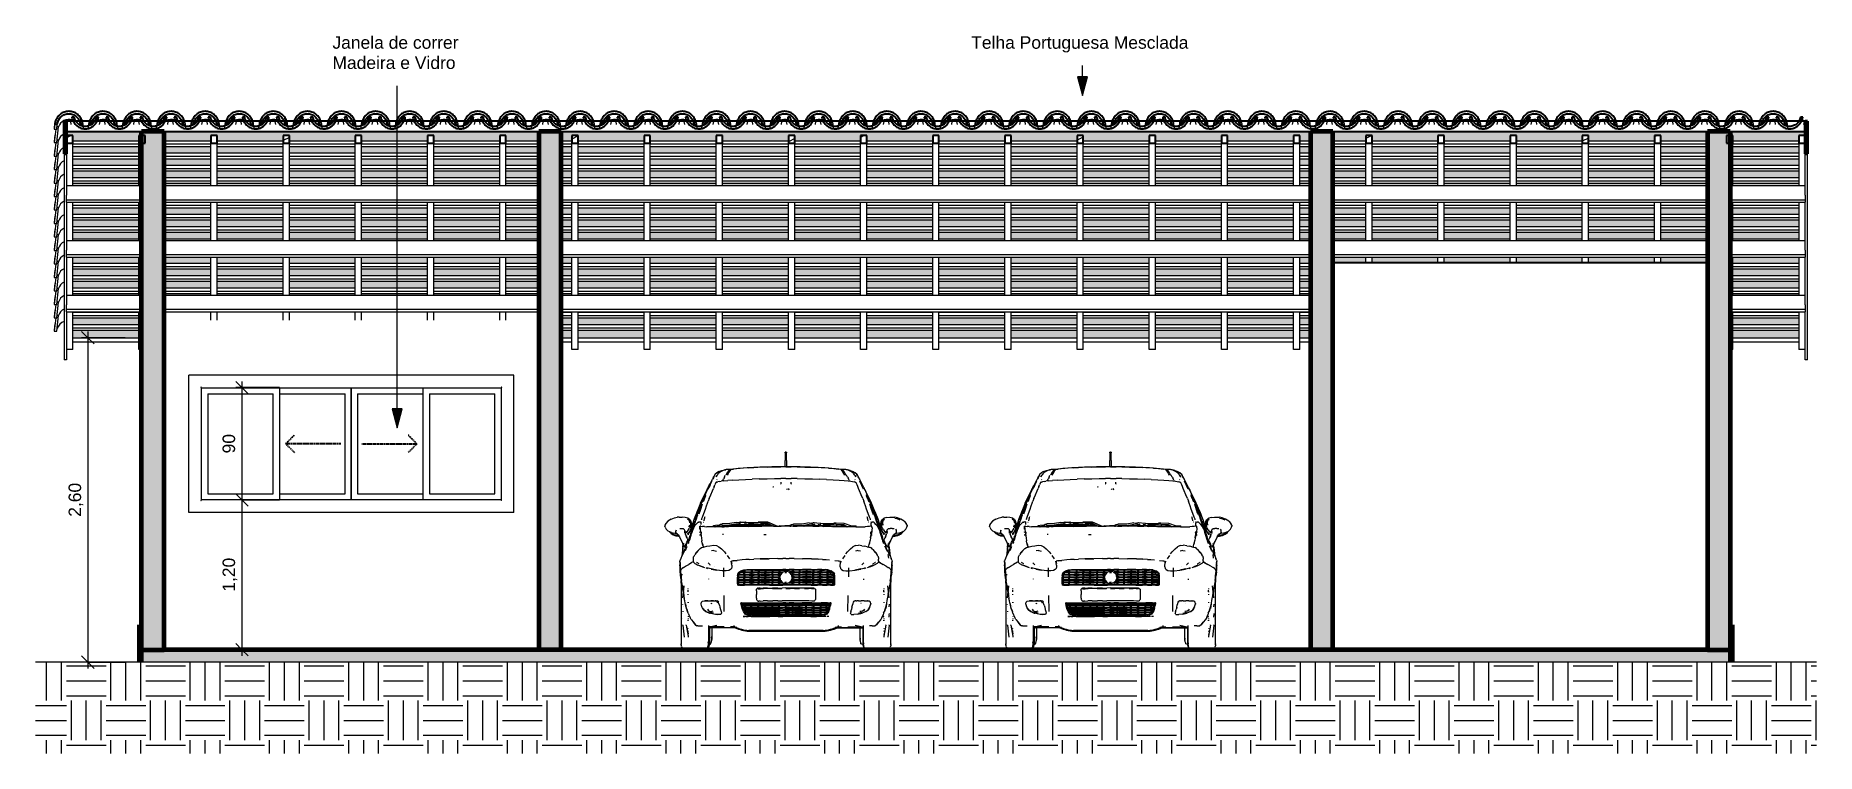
# Model space of a CAD drawing. Header units: millimetres. Extents: x -50912 to 58751, y -45352 to 5553.
# Drawn here: x 44492 to 58751, y -630 to 5120 of the extents above; entities that cross this region are included whole.
import ezdxf

# ---------------------------------------------------------------- set-up
doc = ezdxf.new("R2010")
doc.units = ezdxf.units.MM
doc.linetypes.add('Dash', pattern=[6.35, 3.175, -3.175])
for name, color, linetype, lineweight in [('A-ANNO-DIMS', 211, 'Continuous', 9), ('A-ANNO-DIMS-50', 211, 'Continuous', 9), ('A-DETL-GENF', 92, 'Continuous', 9), ('A-DETL-THIN', 151, 'Continuous', 9), ('A-DOOR', 31, 'Continuous', 9), ('A-FLOR', 192, 'Continuous', 25), ('A-FLOR-PATT', 8, 'Continuous', 25), ('A-GENM', 13, 'Continuous', 9), ('A-GLAZ', 151, 'Continuous', 9), ('A-GLAZ-CURT', 52, 'Continuous', 9), ('A-GLAZ-CWMG', 51, 'Continuous', 9), ('A-GLAZ-HDLN', 1, 'Dash', 25), ('A-ROOF', 132, 'Continuous', 9), ('A-ROOF-MCUT', 132, 'Continuous', 40), ('A-ROOF-OTLN', 132, 'Continuous', 9), ('A-ROOF-PATT', 132, 'Continuous', 9), ('A-WALL', 113, 'Continuous', 25), ('A-WALL-PATT', 111, 'Continuous', 25), ('G-ANNO-TEXT', 231, 'Continuous', 9), ('G-IMPT', 8, 'Continuous', 9)]:
    doc.layers.add(name, color=color, linetype=linetype, lineweight=lineweight)
doc.styles.add('@Arial Unicode MS', font='ARIALUNI.TTF', dxfattribs={"height": 100})
doc.styles.add('Arial_1', font='arial.ttf', dxfattribs={"height": 100})
doc.dimstyles.new('CRT_-__Metros_-_Linha_de_chamada_3_5_mm', dxfattribs={"dimscale": 304.8, "dimtxt": 100.584485, "dimasz": 0.328084, "dimexe": 0.164042, "dimexo": 0.0625, "dimgap": 0.082021, "dimtad": 1, "dimdec": 0, "dimlfac": 0.1, "dimdsep": 46, "dimtxsty": '@Arial Unicode MS', "dimblk1": 'OBLIQUE', "dimblk2": 'OBLIQUE', "dimsah": 1, "dimcen": 0.09, "dimdle": 0.164042, "dimazin": 0, "dimtfac": 1, "dimtdec": 4, "dimtix": 1, "dimtmove": 0, "dimatfit": 3, "dimfxl": 0.984252, "dimfxlon": 1, "dimtvp": 1, "dimtolj": 1, "dimtzin": 0, "dimarcsym": 2})
doc.dimstyles.new('CRT_-__Metros_-_Linha_de_chamada_3_5_mm_1', dxfattribs={"dimscale": 304.8, "dimtxt": 100.584485, "dimasz": 0.328084, "dimexe": 0.164042, "dimexo": 0.0625, "dimgap": 0.082021, "dimtad": 1, "dimlfac": 0.001, "dimrnd": 0.01, "dimzin": 0, "dimdsep": 46, "dimtxsty": '@Arial Unicode MS', "dimblk1": 'OBLIQUE', "dimblk2": 'OBLIQUE', "dimsah": 1, "dimcen": 0.09, "dimdle": 0.164042, "dimazin": 0, "dimtfac": 1, "dimtdec": 4, "dimtix": 1, "dimtmove": 0, "dimatfit": 3, "dimfxl": 0.984252, "dimfxlon": 1, "dimtvp": 1, "dimtolj": 1, "dimtzin": 0, "dimarcsym": 2})
pattern_1 = [(216.87, (-42480.16, 2625.76), (761.9991, 508.00136), [127, -1143]), (206.565, (-42327.76, 2549.56), (-254.0006, -253.9997), [283.981, -283.981]), (198.435, (-42327.76, 2422.56), (-507.99976, -254.0006), [160.644, -642.575])]

msp = doc.modelspace()

# ---------------------------------------------------------------- texts
at = {"layer": 'G-ANNO-TEXT', "color": 7, "char_height": 100, "attachment_point": 1, "style": 'Arial_1'}
for s, insert, width in [('Janela de correr', (46868.397, 5114.651), 1250.6325), ('Telha Portuguesa Mesclada', (51983.355, 5114.651), 2156.53937), ('Madeira e Vidro', (46868.397, 4952.594), 1218.565)]:
    msp.add_mtext(s, dxfattribs=dict(at, insert=insert, width=width))

# ---------------------------------------------------------------- blocks, each defined once
blk = doc.blocks.new('Porta correr 4 folhas - 350 x 210-3791413-E')
at = {"layer": 'A-DOOR'}
for p, q in [((-45795, 200), (-45795, 2399)), ((-45785, 2399), (-45795, 2399)), ((-45595, 2399), (-45605, 2399)), ((-45595, 2399), (-45595, 200))]:
    blk.add_line(p, q, dxfattribs=at)
blk = doc.blocks.new('Porta correr 4 folhas - 240x210-3837933-E')
at = {"layer": 'A-DOOR'}
for p in [(-39615, 2350), (-39605, 2409)]:
    blk.add_line(p, (-39615, 2409), dxfattribs=at)
blk = doc.blocks.new('CRT_POR_Abrir_1 Folha_Madeira - 80 x 210 cm-3907159-E')
at = {"layer": 'A-DOOR'}
for p, q in [((-39615, 200), (-39615, 2350)), ((-39605, 2350), (-39615, 2350)), ((-39415, 2350), (-39425, 2350)), ((-39415, 2350), (-39415, 200))]:
    blk.add_line(p, q, dxfattribs=at)
blk = doc.blocks.new('CRT_JAN_Correr_Vidro e Madeira_4 Folhas - 240x90 cm-3838197-E')
at = {"layer": 'A-GLAZ'}
for p, q in [((-36235, 2400), (-36245, 2400)), ((-36235, 2400), (-36235, 1300)), ((-36235, 1300), (-36245, 1300))]:
    blk.add_line(p, q, dxfattribs=at)
blk = doc.blocks.new('CRT_JAN_Correr_Vidro e Madeira_4 Folhas - 240x90 cm-3838063-E')
at = {"layer": 'A-GLAZ'}
for p, q in [((-45985, 2400), (-48585, 2400)), ((-48585, 1300), (-48585, 2400)), ((-48484, 1401), (-48484, 2299)), ((-48484, 2299), (-46086, 2299)), ((-47860, 2299), (-47860, 1401)), ((-47285, 1401), (-47285, 2299)), ((-47285, 2299), (-47285, 1401)), ((-46710, 1401), (-46710, 2299)), ((-46086, 2299), (-46086, 1401)), ((-45985, 1300), (-45985, 2400)), ((-48435, 2250), (-48435, 1450)), ((-48435, 2250), (-47910, 2250)), ((-47910, 1450), (-47910, 2250)), ((-47860, 2250), (-47335, 2250)), ((-47335, 1450), (-47335, 2250)), ((-47235, 2250), (-46710, 2250)), ((-47235, 2250), (-47235, 1450)), ((-46660, 2250), (-46135, 2250)), ((-46660, 2250), (-46660, 1450)), ((-46135, 1450), (-46135, 2250)), ((-48435, 1450), (-47910, 1450)), ((-47860, 1450), (-47335, 1450)), ((-47235, 1450), (-46710, 1450)), ((-46660, 1450), (-46135, 1450)), ((-45985, 1300), (-48585, 1300)), ((-46086, 1401), (-48484, 1401))]:
    blk.add_line(p, q, dxfattribs=at)
for points, knots in [([(-48484, 2299), (-48484, 2299), (-48484, 2299), (-48484, 2299), (-48484, 2300), (-48485, 2300), (-48485, 2300), (-48485, 2301), (-48485, 2301), (-48486, 2301), (-48486, 2302), (-48487, 2302), (-48488, 2303), (-48488, 2304), (-48489, 2304)], [-1, -1, -1, -1, -0.833333, -0.75, -0.666667, -0.583333, -0.541667, -0.5, -0.416667, -0.375, -0.333333, -0.25, -0.166667, 0, 0, 0, 0]), ([(-46081, 2304), (-46081, 2304), (-46082, 2303), (-46083, 2302), (-46083, 2302), (-46083, 2301), (-46084, 2301), (-46084, 2301), (-46084, 2300), (-46085, 2300), (-46085, 2300), (-46085, 2299), (-46086, 2299), (-46086, 2299), (-46086, 2299)], [0, 0, 0, 0, 0.166667, 0.25, 0.333333, 0.375, 0.416667, 0.5, 0.541667, 0.583333, 0.666667, 0.75, 0.833333, 1, 1, 1, 1]), ([(-48489, 1396), (-48488, 1396), (-48488, 1397), (-48487, 1398), (-48486, 1398), (-48486, 1399), (-48485, 1399), (-48485, 1399), (-48485, 1400), (-48485, 1400), (-48484, 1400), (-48484, 1401), (-48484, 1401), (-48484, 1401), (-48484, 1401)], [0, 0, 0, 0, 0.166667, 0.25, 0.333333, 0.375, 0.416667, 0.5, 0.541667, 0.583333, 0.666667, 0.75, 0.833333, 1, 1, 1, 1]), ([(-46081, 1396), (-46081, 1396), (-46082, 1397), (-46083, 1398), (-46083, 1398), (-46083, 1399), (-46084, 1399), (-46084, 1399), (-46084, 1400), (-46085, 1400), (-46085, 1400), (-46085, 1401), (-46086, 1401), (-46086, 1401), (-46086, 1401)], [0, 0, 0, 0, 0.166667, 0.25, 0.333333, 0.375, 0.416667, 0.5, 0.541667, 0.583333, 0.666667, 0.75, 0.833333, 1, 1, 1, 1])]:
    blk.add_open_spline(points, degree=3, knots=knots, dxfattribs=at)
at = {"layer": 'A-GLAZ-HDLN'}
for p, q in [((-47810, 1850), (-47739, 1921)), ((-46760, 1850), (-46830, 1921)), ((-47810, 1850), (-47739, 1779)), ((-47370, 1850), (-47810, 1850)), ((-47200, 1850), (-46760, 1850)), ((-46760, 1850), (-46830, 1779))]:
    blk.add_line(p, q, dxfattribs=at)
blk = doc.blocks.new('CRT_Fiat Punto - Punto_dwg-985961-E')
at = {"layer": 'G-IMPT'}
for p, q in [((-43810, 1783), (-43812, 1782)), ((-43812, 1781), (-43812, 1782)), ((-43812, 1780), (-43812, 1781)), ((-43812, 1778), (-43812, 1780)), ((-43811, 1777), (-43811, 1762)), ((-43811, 1762), (-43811, 1717)), ((-43811, 1672), (-43811, 1717)), ((-43805, 1784), (-43810, 1783)), ((-43805, 1784), (-43800, 1783)), ((-43800, 1783), (-43799, 1782)), ((-43800, 1777), (-43799, 1778)), ((-43800, 1762), (-43800, 1777)), ((-43800, 1717), (-43800, 1762)), ((-43800, 1717), (-43800, 1672)), ((-43798, 1781), (-43799, 1782)), ((-43799, 1778), (-43798, 1780)), ((-43798, 1781), (-43798, 1780)), ((-44383, 1583), (-44392, 1566)), ((-44387, 1578), (-44392, 1567)), ((-44382, 1587), (-44390, 1569)), ((-44383, 1583), (-44390, 1569)), ((-44387, 1578), (-44383, 1585)), ((-44377, 1598), (-44382, 1587)), ((-44376, 1595), (-44381, 1585)), ((-44376, 1595), (-44381, 1585)), ((-44375, 1603), (-44377, 1598)), ((-44371, 1608), (-44375, 1603)), ((-44375, 1596), (-44375, 1601)), ((-44375, 1601), (-44375, 1598)), ((-44375, 1598), (-44375, 1599)), ((-44371, 1608), (-44360, 1618)), ((-44359, 1618), (-44360, 1618)), ((-44342, 1629), (-44359, 1618)), ((-44342, 1629), (-44319, 1637)), ((-44319, 1637), (-44298, 1641)), ((-44298, 1583), (-44306, 1568)), ((-44298, 1641), (-44287, 1642)), ((-44298, 1583), (-44291, 1599)), ((-44254, 1644), (-44226, 1647)), ((-44188, 1651), (-44226, 1647)), ((-44147, 1654), (-44188, 1651)), ((-44105, 1657), (-44147, 1654)), ((-44105, 1657), (-44063, 1659)), ((-44018, 1569), (-44074, 1566)), ((-44015, 1662), (-44063, 1659)), ((-44018, 1569), (-43955, 1570)), ((-43955, 1663), (-44015, 1662)), ((-43955, 1663), (-43896, 1665)), ((-43955, 1570), (-43896, 1571)), ((-43896, 1665), (-43847, 1665)), ((-43896, 1571), (-43847, 1572)), ((-43805, 1665), (-43847, 1665)), ((-43805, 1572), (-43847, 1572)), ((-43811, 1665), (-43811, 1672)), ((-43805, 1665), (-43762, 1665)), ((-43805, 1572), (-43762, 1572)), ((-43800, 1672), (-43800, 1665)), ((-43714, 1665), (-43762, 1665)), ((-43714, 1571), (-43762, 1572)), ((-43714, 1665), (-43654, 1663)), ((-43714, 1571), (-43654, 1570)), ((-43654, 1663), (-43594, 1662)), ((-43654, 1570), (-43591, 1569)), ((-43594, 1662), (-43546, 1659)), ((-43591, 1569), (-43535, 1566)), ((-43504, 1657), (-43546, 1659)), ((-43462, 1654), (-43504, 1657)), ((-43462, 1654), (-43421, 1651)), ((-43421, 1651), (-43383, 1647)), ((-43356, 1644), (-43383, 1647)), ((-43312, 1641), (-43322, 1642)), ((-43311, 1583), (-43319, 1599)), ((-43290, 1637), (-43312, 1641)), ((-43311, 1583), (-43304, 1568)), ((-43290, 1637), (-43267, 1629)), ((-43267, 1629), (-43250, 1618)), ((-43249, 1618), (-43250, 1618)), ((-43249, 1618), (-43238, 1608)), ((-43241, 1599), (-43243, 1599)), ((-43238, 1608), (-43234, 1603)), ((-43234, 1599), (-43236, 1599)), ((-43234, 1603), (-43232, 1598)), ((-43233, 1595), (-43228, 1585)), ((-43233, 1595), (-43228, 1585)), ((-43227, 1587), (-43232, 1598)), ((-43227, 1587), (-43219, 1569)), ((-43223, 1578), (-43226, 1585)), ((-43226, 1584), (-43217, 1566)), ((-43226, 1584), (-43219, 1569)), ((-43223, 1578), (-43217, 1567)), ((-44489, 1373), (-44457, 1440)), ((-44489, 1368), (-44459, 1431)), ((-44478, 1377), (-44447, 1444)), ((-44474, 1394), (-44459, 1431)), ((-44459, 1431), (-44469, 1407)), ((-44449, 1433), (-44468, 1385)), ((-44449, 1452), (-44463, 1419)), ((-44459, 1431), (-44461, 1427)), ((-44459, 1431), (-44456, 1440)), ((-44458, 1412), (-44449, 1433)), ((-44457, 1440), (-44448, 1457)), ((-44456, 1440), (-44444, 1465)), ((-44437, 1477), (-44449, 1452)), ((-44435, 1481), (-44447, 1455)), ((-44447, 1455), (-44437, 1477)), ((-44431, 1492), (-44444, 1465)), ((-44444, 1465), (-44435, 1483)), ((-44440, 1474), (-44444, 1465)), ((-44431, 1492), (-44440, 1474)), ((-44426, 1499), (-44435, 1481)), ((-44435, 1483), (-44430, 1493)), ((-44430, 1493), (-44427, 1500)), ((-44427, 1486), (-44397, 1550)), ((-44427, 1500), (-44421, 1512)), ((-44426, 1499), (-44423, 1505)), ((-44417, 1516), (-44423, 1505)), ((-44421, 1512), (-44412, 1528)), ((-44420, 1411), (-44407, 1442)), ((-44418, 1502), (-44408, 1525)), ((-44417, 1518), (-44402, 1549)), ((-44417, 1518), (-44409, 1534)), ((-44411, 1528), (-44417, 1516)), ((-44413, 1514), (-44408, 1525)), ((-44412, 1528), (-44402, 1549)), ((-44403, 1545), (-44412, 1525)), ((-44403, 1545), (-44411, 1528)), ((-44407, 1538), (-44409, 1534)), ((-44407, 1538), (-44402, 1549)), ((-44407, 1442), (-44394, 1473)), ((-44404, 1543), (-44403, 1545)), ((-44403, 1545), (-44392, 1566)), ((-44402, 1549), (-44392, 1567)), ((-44394, 1473), (-44386, 1493)), ((-44380, 1507), (-44386, 1493)), ((-44380, 1507), (-44374, 1521)), ((-44369, 1532), (-44374, 1521)), ((-44369, 1532), (-44367, 1538)), ((-44366, 1540), (-44367, 1538)), ((-44363, 1542), (-44366, 1540)), ((-44359, 1543), (-44363, 1542)), ((-44356, 1565), (-44359, 1562)), ((-44359, 1543), (-44350, 1546)), ((-44338, 1549), (-44350, 1546)), ((-44338, 1549), (-44324, 1551)), ((-44302, 1554), (-44324, 1551)), ((-44311, 1558), (-44313, 1554)), ((-44313, 1554), (-44313, 1553)), ((-44311, 1558), (-44306, 1568)), ((-44302, 1554), (-44271, 1556)), ((-44231, 1559), (-44271, 1556)), ((-44231, 1559), (-44181, 1561)), ((-44181, 1561), (-44128, 1564)), ((-44128, 1564), (-44074, 1566)), ((-43909, 1505), (-43905, 1506)), ((-43909, 1505), (-43908, 1505)), ((-43905, 1506), (-43908, 1505)), ((-43845, 1542), (-43845, 1536)), ((-43845, 1536), (-43845, 1530)), ((-43845, 1530), (-43844, 1526)), ((-43798, 1483), (-43796, 1489)), ((-43797, 1488), (-43798, 1483)), ((-43787, 1493), (-43782, 1482)), ((-43787, 1493), (-43782, 1483)), ((-43764, 1536), (-43764, 1542)), ((-43764, 1530), (-43764, 1536)), ((-43764, 1530), (-43764, 1526)), ((-43481, 1564), (-43535, 1566)), ((-43481, 1564), (-43428, 1561)), ((-43428, 1561), (-43379, 1559)), ((-43379, 1559), (-43338, 1556)), ((-43338, 1556), (-43307, 1554)), ((-43307, 1554), (-43286, 1551)), ((-43299, 1558), (-43304, 1568)), ((-43299, 1558), (-43297, 1554)), ((-43297, 1554), (-43296, 1553)), ((-43286, 1551), (-43271, 1549)), ((-43271, 1549), (-43259, 1546)), ((-43251, 1543), (-43259, 1546)), ((-43253, 1565), (-43250, 1562)), ((-43251, 1543), (-43246, 1542)), ((-43246, 1542), (-43244, 1540)), ((-43242, 1538), (-43244, 1540)), ((-43240, 1532), (-43242, 1538)), ((-43235, 1521), (-43240, 1532)), ((-43230, 1507), (-43235, 1521)), ((-43224, 1493), (-43230, 1507)), ((-43215, 1473), (-43224, 1493)), ((-43217, 1567), (-43207, 1549)), ((-43206, 1545), (-43217, 1566)), ((-43202, 1442), (-43215, 1473)), ((-43183, 1486), (-43213, 1550)), ((-43192, 1518), (-43207, 1549)), ((-43197, 1528), (-43207, 1549)), ((-43202, 1538), (-43207, 1549)), ((-43206, 1545), (-43197, 1526)), ((-43200, 1534), (-43202, 1538)), ((-43189, 1411), (-43202, 1442)), ((-43201, 1525), (-43191, 1502)), ((-43201, 1525), (-43196, 1514)), ((-43192, 1518), (-43200, 1534)), ((-43197, 1528), (-43189, 1512)), ((-43190, 1513), (-43197, 1526)), ((-43190, 1513), (-43186, 1505)), ((-43183, 1500), (-43189, 1512)), ((-43183, 1499), (-43186, 1505)), ((-43183, 1500), (-43179, 1493)), ((-43183, 1499), (-43172, 1478)), ((-43174, 1483), (-43179, 1493)), ((-43169, 1474), (-43178, 1492)), ((-43178, 1492), (-43165, 1465)), ((-43174, 1483), (-43165, 1465)), ((-43169, 1474), (-43165, 1465)), ((-43153, 1440), (-43165, 1465)), ((-43162, 1444), (-43131, 1377)), ((-43152, 1440), (-43161, 1457)), ((-43160, 1452), (-43147, 1419)), ((-43152, 1412), (-43160, 1433)), ((-43160, 1433), (-43142, 1385)), ((-43150, 1431), (-43153, 1440)), ((-43120, 1373), (-43152, 1440)), ((-43120, 1368), (-43150, 1431)), ((-43150, 1431), (-43140, 1407)), ((-44518, 1301), (-44541, 1243)), ((-44517, 1307), (-44539, 1250)), ((-44505, 1313), (-44530, 1242)), ((-44530, 1242), (-44506, 1310)), ((-44489, 1368), (-44518, 1301)), ((-44489, 1373), (-44517, 1307)), ((-44517, 1274), (-44507, 1304)), ((-44507, 1304), (-44500, 1324)), ((-44505, 1313), (-44506, 1310)), ((-44505, 1313), (-44496, 1333)), ((-44505, 1313), (-44496, 1333)), ((-44504, 1315), (-44496, 1333)), ((-44493, 1316), (-44503, 1285)), ((-44500, 1293), (-44477, 1365)), ((-44500, 1324), (-44497, 1332)), ((-44494, 1338), (-44497, 1332)), ((-44493, 1344), (-44496, 1333)), ((-44494, 1338), (-44485, 1361)), ((-44477, 1365), (-44493, 1316)), ((-44489, 1345), (-44493, 1333)), ((-44489, 1345), (-44484, 1359)), ((-44485, 1361), (-44480, 1375)), ((-44480, 1375), (-44477, 1380)), ((-44477, 1380), (-44473, 1390)), ((-44473, 1398), (-44474, 1394)), ((-44473, 1398), (-44469, 1407)), ((-44473, 1262), (-44462, 1292)), ((-44462, 1292), (-44450, 1325)), ((-44450, 1325), (-44440, 1352)), ((-44440, 1352), (-44433, 1375)), ((-44433, 1375), (-44427, 1391)), ((-44420, 1411), (-44427, 1391)), ((-43189, 1411), (-43182, 1391)), ((-43176, 1375), (-43182, 1391)), ((-43169, 1352), (-43176, 1375)), ((-43159, 1325), (-43169, 1352)), ((-43147, 1292), (-43159, 1325)), ((-43136, 1262), (-43147, 1292)), ((-43136, 1398), (-43140, 1407)), ((-43135, 1394), (-43136, 1398)), ((-43136, 1391), (-43131, 1380)), ((-43125, 1367), (-43135, 1394)), ((-43109, 1293), (-43132, 1365)), ((-43116, 1316), (-43132, 1365)), ((-43129, 1375), (-43131, 1380)), ((-43124, 1361), (-43129, 1375)), ((-43116, 1344), (-43125, 1367)), ((-43120, 1345), (-43125, 1359)), ((-43115, 1338), (-43124, 1361)), ((-43092, 1307), (-43120, 1373)), ((-43091, 1301), (-43120, 1368)), ((-43116, 1333), (-43120, 1345)), ((-43116, 1344), (-43113, 1333)), ((-43116, 1316), (-43106, 1284)), ((-43115, 1338), (-43112, 1332)), ((-43105, 1315), (-43113, 1333)), ((-43104, 1313), (-43113, 1333)), ((-43104, 1313), (-43113, 1333)), ((-43110, 1324), (-43112, 1332)), ((-43103, 1304), (-43110, 1324)), ((-43104, 1313), (-43103, 1310)), ((-43104, 1313), (-43079, 1242)), ((-43103, 1310), (-43079, 1242)), ((-43093, 1274), (-43103, 1304)), ((-43097, 1284), (-43103, 1302)), ((-43103, 1302), (-43102, 1298)), ((-43092, 1307), (-43070, 1250)), ((-43091, 1301), (-43068, 1243)), ((-44774, 1198), (-44775, 1190)), ((-44774, 1198), (-44775, 1190)), ((-44771, 1182), (-44775, 1190)), ((-44771, 1182), (-44775, 1190)), ((-44767, 1212), (-44774, 1198)), ((-44767, 1212), (-44774, 1198)), ((-44771, 1182), (-44763, 1166)), ((-44771, 1182), (-44763, 1166)), ((-44751, 1229), (-44767, 1212)), ((-44751, 1229), (-44767, 1212)), ((-44748, 1150), (-44763, 1166)), ((-44748, 1150), (-44763, 1166)), ((-44724, 1246), (-44751, 1229)), ((-44724, 1246), (-44751, 1229)), ((-44722, 1140), (-44748, 1150)), ((-44722, 1140), (-44748, 1150)), ((-44724, 1246), (-44697, 1258)), ((-44724, 1246), (-44697, 1258)), ((-44697, 1258), (-44677, 1262)), ((-44697, 1258), (-44677, 1262)), ((-44685, 1157), (-44688, 1144)), ((-44685, 1157), (-44688, 1147)), ((-44687, 1154), (-44688, 1144)), ((-44688, 1147), (-44688, 1140)), ((-44685, 1157), (-44687, 1154)), ((-44659, 1262), (-44677, 1262)), ((-44659, 1262), (-44677, 1262)), ((-44659, 1262), (-44636, 1262)), ((-44659, 1262), (-44636, 1262)), ((-44654, 1170), (-44639, 1172)), ((-44639, 1172), (-44626, 1170)), ((-44612, 1259), (-44636, 1262)), ((-44612, 1259), (-44636, 1262)), ((-44624, 1168), (-44626, 1170)), ((-44624, 1168), (-44616, 1160)), ((-44611, 1150), (-44616, 1160)), ((-44615, 1152), (-44615, 1156)), ((-44614, 1147), (-44615, 1156)), ((-44610, 1131), (-44614, 1147)), ((-44590, 1253), (-44612, 1259)), ((-44590, 1253), (-44612, 1259)), ((-44611, 1150), (-44608, 1142)), ((-44611, 1138), (-44608, 1142)), ((-44606, 1140), (-44594, 1148)), ((-44594, 1148), (-44606, 1139)), ((-44594, 1148), (-44606, 1139)), ((-44580, 1235), (-44594, 1246)), ((-44594, 1148), (-44585, 1160)), ((-44594, 1148), (-44585, 1160)), ((-44574, 1240), (-44590, 1253)), ((-44574, 1240), (-44590, 1253)), ((-44585, 1160), (-44578, 1173)), ((-44585, 1160), (-44578, 1173)), ((-44581, 1185), (-44579, 1191)), ((-44581, 1185), (-44579, 1191)), ((-44580, 1235), (-44576, 1216)), ((-44577, 1199), (-44579, 1191)), ((-44577, 1199), (-44579, 1191)), ((-44573, 1184), (-44578, 1173)), ((-44573, 1184), (-44578, 1173)), ((-44569, 1219), (-44574, 1240)), ((-44569, 1219), (-44574, 1240)), ((-44573, 1184), (-44570, 1190)), ((-44573, 1184), (-44570, 1190)), ((-44569, 1199), (-44570, 1190)), ((-44569, 1199), (-44570, 1190)), ((-44569, 1219), (-44569, 1199)), ((-44569, 1219), (-44569, 1199)), ((-44567, 1130), (-44542, 1201)), ((-44559, 1170), (-44564, 1170)), ((-44559, 1202), (-44556, 1205)), ((-44559, 1170), (-44553, 1170)), ((-44553, 1156), (-44559, 1138)), ((-44557, 1200), (-44558, 1194)), ((-44541, 1243), (-44557, 1200)), ((-44556, 1205), (-44554, 1207)), ((-44554, 1207), (-44555, 1204)), ((-44539, 1250), (-44554, 1207)), ((-44549, 1167), (-44553, 1156)), ((-44547, 1173), (-44549, 1167)), ((-44539, 1187), (-44547, 1173)), ((-44546, 1173), (-44547, 1167)), ((-44541, 1192), (-44545, 1178)), ((-44545, 1178), (-44543, 1184)), ((-44545, 1176), (-44545, 1178)), ((-44537, 1205), (-44543, 1184)), ((-44521, 1258), (-44542, 1201)), ((-44539, 1222), (-44542, 1217)), ((-44541, 1192), (-44534, 1217)), ((-44533, 1230), (-44539, 1222)), ((-44539, 1187), (-44526, 1203)), ((-44537, 1205), (-44527, 1238)), ((-44526, 1243), (-44534, 1217)), ((-44517, 1274), (-44527, 1238)), ((-44526, 1243), (-44519, 1264)), ((-44526, 1203), (-44513, 1217)), ((-44514, 1279), (-44519, 1264)), ((-44513, 1217), (-44508, 1221)), ((-44505, 1222), (-44508, 1221)), ((-44505, 1222), (-44499, 1223)), ((-44492, 1225), (-44499, 1223)), ((-44494, 1188), (-44493, 1191)), ((-44494, 1178), (-44494, 1189)), ((-44494, 1189), (-44494, 1184)), ((-44494, 1185), (-44494, 1188)), ((-44494, 1185), (-44494, 1177)), ((-44494, 1167), (-44494, 1177)), ((-44493, 1137), (-44494, 1144)), ((-44494, 1144), (-44494, 1142)), ((-44493, 1137), (-44494, 1142)), ((-44487, 1190), (-44493, 1191)), ((-44493, 1176), (-44492, 1163)), ((-44492, 1225), (-44489, 1225)), ((-44492, 1163), (-44490, 1147)), ((-44490, 1150), (-44488, 1150)), ((-44490, 1147), (-44487, 1130)), ((-44488, 1225), (-44489, 1225)), ((-44487, 1225), (-44487, 1221)), ((-44487, 1221), (-44487, 1213)), ((-44487, 1213), (-44487, 1203)), ((-44487, 1190), (-44474, 1188)), ((-44487, 1145), (-44487, 1133)), ((-44480, 1245), (-44481, 1242)), ((-44480, 1245), (-44473, 1262)), ((-44456, 1186), (-44474, 1188)), ((-44456, 1186), (-44439, 1185)), ((-44412, 1184), (-44439, 1185)), ((-44363, 1185), (-44412, 1184)), ((-44388, 1188), (-44386, 1193)), ((-44387, 1187), (-44388, 1188)), ((-44387, 1187), (-44385, 1187)), ((-44386, 1193), (-44385, 1195)), ((-44386, 1190), (-44386, 1193)), ((-44386, 1190), (-44385, 1190)), ((-44385, 1195), (-44370, 1194)), ((-44385, 1187), (-44287, 1192)), ((-44385, 1189), (-44384, 1192)), ((-44384, 1186), (-44385, 1189)), ((-44385, 1187), (-44384, 1186)), ((-44384, 1186), (-44374, 1185)), ((-44382, 1186), (-44380, 1185)), ((-44374, 1185), (-44373, 1188)), ((-44373, 1193), (-44373, 1194)), ((-44339, 1199), (-44370, 1194)), ((-44366, 1185), (-44285, 1190)), ((-44318, 1185), (-44363, 1185)), ((-44339, 1193), (-44359, 1191)), ((-44333, 1199), (-44339, 1199)), ((-44339, 1193), (-44333, 1194)), ((-44334, 1197), (-44331, 1206)), ((-44332, 1191), (-44334, 1197)), ((-44332, 1191), (-44319, 1192)), ((-44331, 1206), (-44318, 1207)), ((-44319, 1192), (-44316, 1195)), ((-44318, 1207), (-44315, 1208)), ((-44318, 1185), (-44300, 1185)), ((-44317, 1195), (-44286, 1195)), ((-44256, 1199), (-44316, 1195)), ((-44254, 1211), (-44315, 1208)), ((-44297, 1185), (-44300, 1185)), ((-44294, 1185), (-44297, 1185)), ((-44285, 1186), (-44294, 1185)), ((-44287, 1192), (-44285, 1192)), ((-44287, 1192), (-44285, 1192)), ((-44285, 1195), (-44286, 1195)), ((-44285, 1190), (-44149, 1197)), ((-44285, 1194), (-44284, 1197)), ((-44284, 1191), (-44285, 1194)), ((-44285, 1186), (-44264, 1186)), ((-44284, 1191), (-44262, 1191)), ((-44229, 1186), (-44264, 1186)), ((-44262, 1193), (-44151, 1199)), ((-44262, 1193), (-44150, 1199)), ((-44262, 1191), (-44261, 1196)), ((-44260, 1195), (-44262, 1195)), ((-44260, 1195), (-44259, 1198)), ((-44205, 1206), (-44256, 1199)), ((-44204, 1219), (-44254, 1211)), ((-44251, 1199), (-44209, 1202)), ((-44178, 1187), (-44229, 1186)), ((-44210, 1203), (-44211, 1205)), ((-44210, 1203), (-44209, 1203)), ((-44209, 1201), (-44209, 1204)), ((-44209, 1201), (-44209, 1199)), ((-44209, 1199), (-44197, 1198)), ((-44205, 1206), (-44196, 1205)), ((-44204, 1219), (-44196, 1219)), ((-44197, 1198), (-44195, 1205)), ((-44197, 1203), (-44194, 1203)), ((-44196, 1219), (-44188, 1219)), ((-44196, 1205), (-44110, 1204)), ((-44173, 1204), (-44194, 1203)), ((-44190, 1203), (-44168, 1204)), ((-44188, 1216), (-44188, 1219)), ((-44188, 1219), (-44179, 1219)), ((-44180, 1215), (-44179, 1221)), ((-44180, 1215), (-44180, 1211)), ((-44179, 1221), (-44123, 1221)), ((-44178, 1211), (-44177, 1213)), ((-44178, 1211), (-44177, 1209)), ((-44103, 1188), (-44178, 1187)), ((-44177, 1209), (-44175, 1209)), ((-44175, 1209), (-44172, 1208)), ((-44170, 1221), (-44172, 1221)), ((-44172, 1208), (-44170, 1209)), ((-44170, 1209), (-44168, 1209)), ((-44168, 1211), (-44168, 1212)), ((-44168, 1209), (-44168, 1211)), ((-44150, 1199), (-44104, 1199)), ((-44149, 1197), (-44009, 1196)), ((-44138, 1210), (-44137, 1212)), ((-44138, 1210), (-44137, 1209)), ((-44137, 1209), (-44135, 1208)), ((-44135, 1208), (-44132, 1208)), ((-44129, 1221), (-44132, 1221)), ((-44132, 1208), (-44130, 1208)), ((-44130, 1208), (-44128, 1209)), ((-44128, 1209), (-44127, 1210)), ((-44127, 1210), (-44127, 1211)), ((-44127, 1204), (-44107, 1202)), ((-44123, 1221), (-44122, 1216)), ((-44123, 1218), (-44096, 1218)), ((-44123, 1206), (-44122, 1208)), ((-44110, 1204), (-44100, 1205)), ((-44104, 1202), (-44107, 1202)), ((-44105, 1212), (-44097, 1212)), ((-44104, 1200), (-44104, 1203)), ((-44104, 1200), (-44104, 1197)), ((-44104, 1197), (-44093, 1197)), ((-44103, 1188), (-43999, 1189)), ((-44100, 1205), (-44047, 1204)), ((-44097, 1212), (-44027, 1216)), ((-44096, 1218), (-44027, 1222)), ((-44093, 1197), (-44092, 1203)), ((-44091, 1201), (-44093, 1201)), ((-44093, 1199), (-44037, 1198)), ((-44091, 1201), (-44090, 1204)), ((-44047, 1204), (-43984, 1202)), ((-44038, 1202), (-44039, 1203)), ((-44039, 1203), (-44038, 1203)), ((-44037, 1199), (-44037, 1202)), ((-44037, 1199), (-44037, 1196)), ((-44037, 1196), (-44014, 1197)), ((-44010, 1222), (-44027, 1222)), ((-44010, 1216), (-44027, 1216)), ((-44014, 1197), (-44013, 1203)), ((-44014, 1201), (-44012, 1201)), ((-44014, 1198), (-44010, 1198)), ((-43994, 1202), (-44012, 1201)), ((-44010, 1219), (-44009, 1224)), ((-44009, 1213), (-44010, 1219)), ((-43915, 1194), (-44010, 1198)), ((-43919, 1195), (-44010, 1198)), ((-44009, 1224), (-43953, 1224)), ((-44009, 1213), (-43953, 1213)), ((-43998, 1195), (-44009, 1196)), ((-43901, 1189), (-43999, 1189)), ((-43980, 1200), (-43984, 1202)), ((-43966, 1199), (-43980, 1200)), ((-43968, 1220), (-43969, 1222)), ((-43969, 1216), (-43968, 1220)), ((-43966, 1199), (-43965, 1210)), ((-43965, 1210), (-43965, 1213)), ((-43965, 1209), (-43957, 1209)), ((-43952, 1203), (-43965, 1203)), ((-43965, 1203), (-43957, 1203)), ((-43957, 1209), (-43940, 1206)), ((-43957, 1203), (-43925, 1199)), ((-43953, 1224), (-43872, 1189)), ((-43953, 1213), (-43905, 1189)), ((-43919, 1196), (-43919, 1193)), ((-43919, 1193), (-43913, 1193)), ((-43901, 1189), (-43842, 1189)), ((-43857, 1189), (-43857, 1193)), ((-43857, 1193), (-43855, 1193)), ((-43855, 1193), (-43855, 1195)), ((-43855, 1195), (-43812, 1193)), ((-43855, 1193), (-43855, 1190)), ((-43855, 1190), (-43848, 1189)), ((-43805, 1189), (-43842, 1189)), ((-43821, 1193), (-43806, 1194)), ((-43775, 1196), (-43813, 1193)), ((-43767, 1189), (-43805, 1189)), ((-43775, 1191), (-43790, 1189)), ((-43765, 1197), (-43775, 1196)), ((-43775, 1191), (-43765, 1191)), ((-43709, 1189), (-43767, 1189)), ((-43765, 1198), (-43764, 1204)), ((-43765, 1198), (-43765, 1189)), ((-43764, 1204), (-43749, 1205)), ((-43749, 1205), (-43745, 1205)), ((-43749, 1189), (-43746, 1192)), ((-43747, 1191), (-43714, 1191)), ((-43676, 1193), (-43746, 1192)), ((-43675, 1207), (-43745, 1205)), ((-43712, 1191), (-43714, 1191)), ((-43712, 1189), (-43712, 1192)), ((-43610, 1189), (-43709, 1189)), ((-43687, 1189), (-43687, 1192)), ((-43685, 1190), (-43687, 1190)), ((-43685, 1192), (-43685, 1190)), ((-43619, 1202), (-43676, 1193)), ((-43619, 1216), (-43675, 1207)), ((-43668, 1189), (-43564, 1193)), ((-43658, 1189), (-43563, 1192)), ((-43654, 1197), (-43627, 1198)), ((-43628, 1200), (-43628, 1199)), ((-43628, 1199), (-43626, 1199)), ((-43627, 1194), (-43627, 1201)), ((-43627, 1194), (-43613, 1193)), ((-43619, 1216), (-43608, 1215)), ((-43619, 1202), (-43609, 1200)), ((-43612, 1197), (-43613, 1200)), ((-43613, 1198), (-43611, 1198)), ((-43613, 1193), (-43612, 1197)), ((-43588, 1199), (-43611, 1198)), ((-43506, 1188), (-43610, 1189)), ((-43609, 1200), (-43515, 1196)), ((-43608, 1215), (-43598, 1215)), ((-43606, 1198), (-43584, 1199)), ((-43599, 1213), (-43598, 1216)), ((-43599, 1213), (-43598, 1209)), ((-43598, 1216), (-43589, 1215)), ((-43590, 1213), (-43588, 1218)), ((-43590, 1202), (-43590, 1205)), ((-43589, 1189), (-43565, 1190)), ((-43588, 1218), (-43527, 1215)), ((-43586, 1206), (-43587, 1207)), ((-43586, 1206), (-43586, 1204)), ((-43586, 1204), (-43584, 1204)), ((-43584, 1204), (-43581, 1203)), ((-43580, 1217), (-43583, 1217)), ((-43583, 1217), (-43583, 1217)), ((-43581, 1203), (-43578, 1203)), ((-43578, 1203), (-43576, 1204)), ((-43576, 1204), (-43575, 1205)), ((-43575, 1205), (-43575, 1208)), ((-43565, 1190), (-43538, 1189)), ((-43564, 1193), (-43512, 1191)), ((-43563, 1192), (-43512, 1190)), ((-43543, 1203), (-43544, 1205)), ((-43543, 1203), (-43543, 1201)), ((-43543, 1201), (-43541, 1201)), ((-43541, 1201), (-43538, 1200)), ((-43538, 1200), (-43535, 1201)), ((-43536, 1197), (-43516, 1194)), ((-43535, 1201), (-43533, 1201)), ((-43533, 1201), (-43532, 1203)), ((-43532, 1203), (-43532, 1206)), ((-43526, 1208), (-43527, 1215)), ((-43527, 1213), (-43499, 1212)), ((-43527, 1204), (-43526, 1208)), ((-43511, 1194), (-43516, 1194)), ((-43515, 1196), (-43504, 1197)), ((-43512, 1189), (-43513, 1195)), ((-43512, 1189), (-43501, 1188)), ((-43507, 1205), (-43499, 1205)), ((-43431, 1187), (-43506, 1188)), ((-43504, 1197), (-43447, 1194)), ((-43501, 1188), (-43500, 1192)), ((-43500, 1192), (-43500, 1195)), ((-43499, 1193), (-43500, 1193)), ((-43500, 1190), (-43441, 1188)), ((-43500, 1190), (-43440, 1188)), ((-43499, 1212), (-43421, 1214)), ((-43499, 1205), (-43421, 1207)), ((-43498, 1196), (-43499, 1193)), ((-43498, 1196), (-43498, 1197)), ((-43447, 1194), (-43380, 1191)), ((-43443, 1194), (-43442, 1191)), ((-43441, 1188), (-43441, 1192)), ((-43431, 1187), (-43380, 1186)), ((-43403, 1213), (-43421, 1214)), ((-43403, 1206), (-43421, 1207)), ((-43416, 1188), (-43415, 1189)), ((-43416, 1187), (-43412, 1187)), ((-43415, 1189), (-43415, 1193)), ((-43415, 1191), (-43414, 1191)), ((-43394, 1192), (-43414, 1191)), ((-43406, 1187), (-43412, 1187)), ((-43404, 1212), (-43402, 1216)), ((-43404, 1207), (-43404, 1204)), ((-43404, 1204), (-43344, 1202)), ((-43402, 1216), (-43342, 1214)), ((-43377, 1188), (-43380, 1191)), ((-43380, 1186), (-43345, 1186)), ((-43362, 1187), (-43377, 1188)), ((-43360, 1193), (-43362, 1187)), ((-43360, 1193), (-43361, 1202)), ((-43361, 1198), (-43353, 1198)), ((-43361, 1192), (-43354, 1192)), ((-43349, 1191), (-43361, 1191)), ((-43354, 1192), (-43321, 1186)), ((-43353, 1198), (-43326, 1192)), ((-43345, 1186), (-43324, 1186)), ((-43344, 1202), (-43313, 1185)), ((-43342, 1214), (-43279, 1192)), ((-43324, 1186), (-43316, 1185)), ((-43312, 1185), (-43316, 1185)), ((-43309, 1185), (-43312, 1185)), ((-43291, 1185), (-43309, 1185)), ((-43246, 1185), (-43291, 1185)), ((-43279, 1192), (-43246, 1192)), ((-43245, 1192), (-43246, 1192)), ((-43246, 1185), (-43198, 1184)), ((-43241, 1184), (-43245, 1192)), ((-43198, 1184), (-43170, 1185)), ((-43153, 1186), (-43170, 1185)), ((-43136, 1188), (-43153, 1186)), ((-43129, 1245), (-43136, 1262)), ((-43122, 1190), (-43136, 1188)), ((-43128, 1242), (-43129, 1245)), ((-43123, 1190), (-43123, 1206)), ((-43122, 1221), (-43122, 1225)), ((-43122, 1225), (-43121, 1225)), ((-43122, 1221), (-43122, 1213)), ((-43122, 1203), (-43122, 1213)), ((-43117, 1191), (-43122, 1190)), ((-43122, 1134), (-43120, 1151)), ((-43118, 1151), (-43121, 1133)), ((-43116, 1167), (-43118, 1151)), ((-43117, 1225), (-43111, 1223)), ((-43116, 1188), (-43117, 1191)), ((-43116, 1185), (-43116, 1188)), ((-43115, 1176), (-43116, 1185)), ((-43116, 1137), (-43116, 1144)), ((-43116, 1144), (-43116, 1142)), ((-43116, 1137), (-43116, 1142)), ((-43115, 1176), (-43115, 1180)), ((-43115, 1176), (-43115, 1168)), ((-43115, 1176), (-43115, 1168)), ((-43105, 1222), (-43111, 1223)), ((-43102, 1221), (-43105, 1222)), ((-43097, 1217), (-43102, 1221)), ((-43084, 1203), (-43097, 1217)), ((-43090, 1264), (-43095, 1279)), ((-43082, 1238), (-43093, 1274)), ((-43083, 1243), (-43090, 1264)), ((-43088, 1258), (-43068, 1201)), ((-43070, 1187), (-43084, 1203)), ((-43075, 1217), (-43083, 1243)), ((-43072, 1205), (-43082, 1238)), ((-43076, 1230), (-43071, 1222)), ((-43068, 1192), (-43075, 1217)), ((-43072, 1205), (-43067, 1184)), ((-43071, 1222), (-43067, 1217)), ((-43070, 1250), (-43055, 1207)), ((-43062, 1173), (-43070, 1187)), ((-43068, 1243), (-43053, 1200)), ((-43068, 1201), (-43043, 1130)), ((-43064, 1178), (-43068, 1192)), ((-43065, 1178), (-43067, 1184)), ((-43064, 1176), (-43064, 1178)), ((-43063, 1173), (-43062, 1167)), ((-43062, 1173), (-43060, 1167)), ((-43060, 1167), (-43057, 1156)), ((-43050, 1170), (-43057, 1170)), ((-43057, 1156), (-43050, 1138)), ((-43055, 1207), (-43054, 1204)), ((-43053, 1205), (-43055, 1207)), ((-43050, 1202), (-43053, 1205)), ((-43053, 1200), (-43048, 1187)), ((-43049, 1200), (-43050, 1202)), ((-43046, 1170), (-43050, 1170)), ((-43043, 1164), (-43044, 1169)), ((-43044, 1169), (-43043, 1167)), ((-43035, 1240), (-43041, 1219)), ((-43035, 1240), (-43041, 1219)), ((-43041, 1219), (-43040, 1199)), ((-43041, 1219), (-43040, 1199)), ((-43040, 1199), (-43039, 1190)), ((-43040, 1199), (-43039, 1190)), ((-43036, 1184), (-43039, 1190)), ((-43036, 1184), (-43039, 1190)), ((-43031, 1173), (-43036, 1184)), ((-43031, 1173), (-43036, 1184)), ((-43035, 1240), (-43019, 1253)), ((-43035, 1240), (-43019, 1253)), ((-43029, 1235), (-43033, 1216)), ((-43031, 1216), (-43028, 1234)), ((-43031, 1216), (-43030, 1199)), ((-43024, 1160), (-43031, 1173)), ((-43024, 1160), (-43031, 1173)), ((-43029, 1235), (-43015, 1246)), ((-43024, 1160), (-43015, 1148)), ((-43024, 1160), (-43015, 1148)), ((-42997, 1259), (-43019, 1253)), ((-42997, 1259), (-43019, 1253)), ((-43003, 1140), (-43015, 1148)), ((-43015, 1148), (-43003, 1139)), ((-43015, 1148), (-43003, 1139)), ((-42998, 1150), (-43001, 1142)), ((-42998, 1138), (-43001, 1142)), ((-42995, 1147), (-42999, 1131)), ((-42998, 1150), (-42994, 1160)), ((-42997, 1259), (-42973, 1262)), ((-42997, 1259), (-42973, 1262)), ((-42995, 1147), (-42994, 1156)), ((-42985, 1168), (-42994, 1160)), ((-42994, 1152), (-42994, 1156)), ((-42985, 1168), (-42984, 1170)), ((-42984, 1170), (-42970, 1172)), ((-42973, 1262), (-42950, 1262)), ((-42973, 1262), (-42950, 1262)), ((-42955, 1171), (-42970, 1172)), ((-42955, 1171), (-42939, 1170)), ((-42950, 1262), (-42932, 1262)), ((-42950, 1262), (-42932, 1262)), ((-42915, 1248), (-42933, 1252)), ((-42912, 1258), (-42932, 1262)), ((-42912, 1258), (-42932, 1262)), ((-42928, 1167), (-42922, 1157)), ((-42922, 1157), (-42922, 1147)), ((-42922, 1147), (-42921, 1140)), ((-42889, 1237), (-42915, 1248)), ((-42885, 1246), (-42912, 1258)), ((-42885, 1246), (-42912, 1258)), ((-42887, 1140), (-42861, 1150)), ((-42887, 1140), (-42861, 1150)), ((-42859, 1229), (-42885, 1246)), ((-42859, 1229), (-42885, 1246)), ((-42861, 1150), (-42846, 1166)), ((-42861, 1150), (-42846, 1166)), ((-42859, 1229), (-42843, 1212)), ((-42859, 1229), (-42843, 1212)), ((-42846, 1166), (-42838, 1182)), ((-42846, 1166), (-42838, 1182)), ((-42835, 1198), (-42843, 1212)), ((-42835, 1198), (-42843, 1212)), ((-42838, 1182), (-42834, 1190)), ((-42838, 1182), (-42834, 1190)), ((-42835, 1198), (-42834, 1190)), ((-42835, 1198), (-42834, 1190)), ((-44722, 1140), (-44694, 1135)), ((-44722, 1140), (-44694, 1135)), ((-44722, 1140), (-44694, 1135)), ((-44694, 1135), (-44684, 1135)), ((-44694, 1135), (-44684, 1135)), ((-44688, 1138), (-44688, 1140)), ((-44684, 1134), (-44688, 1138)), ((-44677, 1128), (-44684, 1134)), ((-44670, 1121), (-44677, 1128)), ((-44676, 1129), (-44669, 1120)), ((-44676, 1129), (-44671, 1122)), ((-44669, 1120), (-44658, 1104)), ((-44669, 1120), (-44658, 1104)), ((-44669, 1120), (-44658, 1104)), ((-44658, 1104), (-44641, 1071)), ((-44641, 1071), (-44625, 1040)), ((-44631, 1052), (-44631, 1052)), ((-44631, 1047), (-44631, 1052)), ((-44631, 1047), (-44631, 1046)), ((-44631, 1046), (-44631, 1042)), ((-44631, 1042), (-44629, 1041)), ((-44630, 1010), (-44631, 1007)), ((-44631, 1003), (-44631, 1007)), ((-44631, 992), (-44631, 1003)), ((-44630, 1027), (-44629, 1041)), ((-44630, 1002), (-44628, 1031)), ((-44630, 1003), (-44628, 1031)), ((-44630, 1002), (-44629, 1027)), ((-44630, 1000), (-44629, 1027)), ((-44630, 1022), (-44630, 1027)), ((-44630, 1013), (-44629, 1024)), ((-44630, 1022), (-44630, 1014)), ((-44630, 1012), (-44630, 1014)), ((-44630, 1003), (-44630, 1004)), ((-44630, 1002), (-44630, 1003)), ((-44630, 1002), (-44630, 1000)), ((-44627, 1041), (-44629, 1041)), ((-44627, 1038), (-44629, 1027)), ((-44629, 1027), (-44627, 1038)), ((-44629, 1024), (-44627, 1038)), ((-44628, 1030), (-44629, 1027)), ((-44629, 1020), (-44629, 1027)), ((-44629, 1015), (-44627, 1027)), ((-44627, 1039), (-44628, 1031)), ((-44628, 1030), (-44628, 1031)), ((-44626, 1043), (-44627, 1042)), ((-44627, 1039), (-44626, 1043)), ((-44626, 1042), (-44627, 1041)), ((-44627, 1042), (-44627, 1035)), ((-44627, 1032), (-44627, 1035)), ((-44627, 1027), (-44626, 1034)), ((-44626, 1042), (-44626, 1043)), ((-44626, 1040), (-44625, 1041)), ((-44624, 1054), (-44625, 1046)), ((-44625, 1040), (-44619, 1028)), ((-44606, 1139), (-44619, 1137)), ((-44619, 1028), (-44617, 1026)), ((-44617, 1026), (-44616, 1024)), ((-44617, 995), (-44611, 1012)), ((-44616, 1024), (-44614, 1025)), ((-44614, 1027), (-44610, 1034)), ((-44614, 1025), (-44610, 1034)), ((-44614, 1027), (-44611, 1033)), ((-44606, 1009), (-44614, 994)), ((-44612, 1138), (-44611, 1141)), ((-44611, 1141), (-44612, 1139)), ((-44606, 1139), (-44612, 1138)), ((-44612, 1138), (-44611, 1138)), ((-44611, 1033), (-44605, 1046)), ((-44603, 1035), (-44611, 1012)), ((-44605, 1112), (-44610, 1131)), ((-44605, 1112), (-44610, 1125)), ((-44605, 1112), (-44610, 1125)), ((-44602, 1018), (-44610, 998)), ((-44604, 1013), (-44610, 998)), ((-44606, 1140), (-44606, 1139)), ((-44606, 1009), (-44596, 1030)), ((-44598, 1096), (-44605, 1113)), ((-44605, 1112), (-44605, 1113)), ((-44598, 1096), (-44605, 1112)), ((-44605, 1112), (-44598, 1098)), ((-44605, 1112), (-44605, 1112)), ((-44605, 1046), (-44598, 1061)), ((-44604, 1013), (-44596, 1030)), ((-44603, 1035), (-44595, 1056)), ((-44592, 1088), (-44598, 1098)), ((-44598, 1061), (-44593, 1070)), ((-44587, 1072), (-44595, 1056)), ((-44593, 1070), (-44592, 1075)), ((-44590, 1085), (-44592, 1088)), ((-44592, 1075), (-44590, 1079)), ((-44590, 1083), (-44590, 1085)), ((-44590, 1081), (-44590, 1083)), ((-44588, 1051), (-44583, 1057)), ((-44588, 1051), (-44586, 1055)), ((-44587, 1072), (-44582, 1077)), ((-44584, 1062), (-44586, 1055)), ((-44584, 1062), (-44580, 1072)), ((-44583, 1057), (-44584, 1056)), ((-44582, 1068), (-44581, 1077)), ((-44582, 1077), (-44581, 1077)), ((-44582, 1067), (-44582, 1068)), ((-44581, 1082), (-44580, 1085)), ((-44580, 1077), (-44581, 1082)), ((-44580, 1078), (-44581, 1082)), ((-44581, 1080), (-44581, 1082)), ((-44581, 1077), (-44581, 1080)), ((-44578, 1098), (-44580, 1090)), ((-44580, 1088), (-44580, 1090)), ((-44580, 1088), (-44580, 1085)), ((-44575, 1086), (-44580, 1072)), ((-44580, 1077), (-44580, 1078)), ((-44579, 1073), (-44576, 1085)), ((-44577, 1100), (-44578, 1098)), ((-44578, 1078), (-44575, 1089)), ((-44578, 1078), (-44578, 1077)), ((-44577, 1100), (-44576, 1103)), ((-44567, 1130), (-44576, 1103)), ((-44576, 1085), (-44573, 1089)), ((-44575, 1105), (-44575, 1110)), ((-44571, 1099), (-44575, 1086)), ((-44575, 1089), (-44573, 1096)), ((-44569, 1108), (-44573, 1096)), ((-44573, 1089), (-44573, 1089)), ((-44566, 1116), (-44571, 1099)), ((-44569, 1108), (-44561, 1132)), ((-44566, 1116), (-44559, 1138)), ((-44559, 1138), (-44561, 1132)), ((-44508, 996), (-44492, 1011)), ((-44507, 995), (-44491, 1010)), ((-44493, 1114), (-44493, 1124)), ((-44492, 1011), (-44480, 1018)), ((-44487, 1124), (-44485, 1135)), ((-44487, 1124), (-44485, 1135)), ((-44487, 1124), (-44485, 1132)), ((-44487, 1130), (-44485, 1112)), ((-44487, 1124), (-44487, 1118)), ((-44487, 1121), (-44487, 1118)), ((-44487, 1118), (-44487, 1119)), ((-44487, 1114), (-44487, 1118)), ((-44483, 1141), (-44485, 1132)), ((-44483, 1141), (-44485, 1133)), ((-44485, 1112), (-44482, 1093)), ((-44482, 1093), (-44478, 1073)), ((-44480, 1018), (-44471, 1021)), ((-44475, 1054), (-44478, 1073)), ((-44475, 1054), (-44471, 1040)), ((-44475, 1054), (-44472, 1043)), ((-44467, 1030), (-44472, 1043)), ((-44467, 1030), (-44471, 1040)), ((-44471, 1021), (-44465, 1023)), ((-44467, 1032), (-44467, 1027)), ((-44467, 1030), (-44466, 1025)), ((-44467, 1030), (-44467, 1027)), ((-44466, 1024), (-44467, 1027)), ((-44467, 1027), (-44466, 1022)), ((-44466, 1025), (-44466, 1023)), ((-44466, 1024), (-44466, 1022)), ((-44465, 1023), (-44456, 1025)), ((-44456, 1025), (-44437, 1029)), ((-44437, 1029), (-44413, 1033)), ((-44413, 1033), (-44386, 1037)), ((-44386, 1037), (-44360, 1035)), ((-44360, 1035), (-44341, 1025)), ((-44341, 1025), (-44322, 1008)), ((-44322, 1008), (-44298, 983)), ((-44305, 1123), (-44313, 1123)), ((-43982, 1123), (-43962, 1123)), ((-43974, 1123), (-43962, 1123)), ((-43288, 1008), (-43311, 983)), ((-43288, 1008), (-43269, 1025)), ((-43249, 1035), (-43269, 1025)), ((-43249, 1035), (-43223, 1037)), ((-43196, 1033), (-43223, 1037)), ((-43196, 1033), (-43172, 1029)), ((-43154, 1025), (-43172, 1029)), ((-43154, 1025), (-43144, 1023)), ((-43138, 1021), (-43144, 1023)), ((-43143, 1027), (-43141, 1032)), ((-43143, 1027), (-43143, 1024)), ((-43143, 1022), (-43143, 1024)), ((-43141, 1032), (-43138, 1042)), ((-43138, 1042), (-43134, 1057)), ((-43138, 1021), (-43129, 1018)), ((-43136, 1055), (-43135, 1056)), ((-43134, 1057), (-43130, 1076)), ((-43127, 1096), (-43130, 1076)), ((-43117, 1011), (-43129, 1018)), ((-43128, 1097), (-43125, 1116)), ((-43124, 1115), (-43127, 1096)), ((-43124, 1132), (-43126, 1141)), ((-43126, 1141), (-43124, 1133)), ((-43122, 1124), (-43124, 1135)), ((-43122, 1124), (-43124, 1135)), ((-43121, 1133), (-43124, 1115)), ((-43122, 1124), (-43124, 1132)), ((-43122, 1118), (-43122, 1124)), ((-43122, 1119), (-43122, 1118)), ((-43102, 995), (-43119, 1010)), ((-43101, 996), (-43117, 1011)), ((-43116, 1114), (-43116, 1124)), ((-43048, 1132), (-43050, 1138)), ((-43043, 1116), (-43050, 1138)), ((-43041, 1108), (-43048, 1132)), ((-43043, 1130), (-43033, 1103)), ((-43038, 1099), (-43043, 1116)), ((-43036, 1096), (-43041, 1108)), ((-43034, 1086), (-43038, 1099)), ((-43035, 1089), (-43036, 1096)), ((-43033, 1085), (-43036, 1089)), ((-43036, 1089), (-43036, 1089)), ((-43035, 1089), (-43031, 1078)), ((-43034, 1086), (-43029, 1072)), ((-43032, 1100), (-43033, 1103)), ((-43033, 1085), (-43030, 1073)), ((-43032, 1098), (-43032, 1100)), ((-43029, 1090), (-43032, 1098)), ((-43031, 1077), (-43031, 1078)), ((-43029, 1088), (-43029, 1090)), ((-43029, 1085), (-43029, 1088)), ((-43029, 1082), (-43029, 1085)), ((-43029, 1077), (-43029, 1082)), ((-43029, 1080), (-43029, 1082)), ((-43029, 1078), (-43029, 1082)), ((-43028, 1077), (-43029, 1080)), ((-43029, 1077), (-43029, 1078)), ((-43026, 1062), (-43029, 1072)), ((-43028, 1068), (-43028, 1077)), ((-43028, 1077), (-43027, 1077)), ((-43027, 1067), (-43028, 1068)), ((-43022, 1072), (-43027, 1077)), ((-43026, 1062), (-43023, 1055)), ((-43021, 1051), (-43026, 1057)), ((-43026, 1057), (-43025, 1056)), ((-43021, 1051), (-43023, 1055)), ((-43015, 1056), (-43022, 1072)), ((-43019, 1084), (-43017, 1088)), ((-43019, 1082), (-43019, 1084)), ((-43019, 1080), (-43019, 1082)), ((-43018, 1075), (-43019, 1080)), ((-43016, 1070), (-43018, 1075)), ((-43017, 1088), (-43011, 1098)), ((-43012, 1061), (-43016, 1070)), ((-43006, 1035), (-43015, 1056)), ((-43003, 1009), (-43013, 1030)), ((-43013, 1030), (-43006, 1013)), ((-43004, 1046), (-43012, 1061)), ((-43004, 1113), (-43011, 1096)), ((-43011, 1096), (-43005, 1112)), ((-43005, 1112), (-43011, 1098)), ((-43007, 1018), (-43000, 998)), ((-42999, 1012), (-43006, 1035)), ((-43006, 1013), (-43000, 998)), ((-43005, 1112), (-42999, 1131)), ((-43005, 1112), (-42999, 1125)), ((-43005, 1112), (-42999, 1125)), ((-43004, 1113), (-43005, 1112)), ((-43005, 1112), (-43005, 1112)), ((-42999, 1033), (-43004, 1046)), ((-43003, 1140), (-43003, 1139)), ((-43003, 1139), (-42990, 1137)), ((-43003, 1139), (-42997, 1138)), ((-43003, 1009), (-42995, 994)), ((-42996, 1027), (-42999, 1034)), ((-42995, 1025), (-42999, 1034)), ((-42996, 1027), (-42999, 1033)), ((-42993, 995), (-42999, 1012)), ((-42997, 1138), (-42998, 1141)), ((-42997, 1139), (-42998, 1141)), ((-42998, 1138), (-42997, 1138)), ((-42995, 1025), (-42993, 1024)), ((-42992, 1026), (-42993, 1024)), ((-42992, 1026), (-42991, 1028)), ((-42985, 1040), (-42991, 1028)), ((-42986, 1054), (-42984, 1046)), ((-42985, 1040), (-42969, 1071)), ((-42984, 1040), (-42984, 1038)), ((-42983, 1043), (-42983, 1042)), ((-42982, 1041), (-42980, 1041)), ((-42979, 1002), (-42981, 1031)), ((-42979, 1003), (-42981, 1031)), ((-42979, 1002), (-42981, 1027)), ((-42979, 1000), (-42981, 1027)), ((-42978, 1042), (-42980, 1041)), ((-42979, 1027), (-42980, 1041)), ((-42979, 1022), (-42979, 1027)), ((-42978, 1007), (-42979, 1010)), ((-42979, 1003), (-42979, 1004)), ((-42979, 1002), (-42979, 1003)), ((-42979, 1002), (-42979, 1000)), ((-42978, 1047), (-42978, 1050)), ((-42978, 1046), (-42978, 1047)), ((-42978, 1042), (-42978, 1046)), ((-42978, 1003), (-42978, 1007)), ((-42978, 992), (-42978, 1003)), ((-42951, 1104), (-42969, 1071)), ((-42951, 1104), (-42940, 1120)), ((-42940, 1120), (-42951, 1104)), ((-42951, 1104), (-42940, 1120)), ((-42940, 1120), (-42933, 1129)), ((-42939, 1121), (-42933, 1128)), ((-42933, 1129), (-42938, 1122)), ((-42933, 1128), (-42926, 1134)), ((-42926, 1134), (-42921, 1138)), ((-42916, 1135), (-42925, 1135)), ((-42916, 1135), (-42925, 1135)), ((-42921, 1138), (-42921, 1140)), ((-42916, 1135), (-42887, 1140)), ((-42916, 1135), (-42887, 1140)), ((-44652, 917), (-44654, 911)), ((-44654, 910), (-44654, 911)), ((-44654, 905), (-44654, 910)), ((-44654, 908), (-44654, 903)), ((-44654, 908), (-44654, 904)), ((-44654, 905), (-44653, 896)), ((-44653, 895), (-44654, 904)), ((-44654, 903), (-44653, 890)), ((-44653, 884), (-44654, 880)), ((-44654, 879), (-44654, 880)), ((-44654, 875), (-44654, 879)), ((-44654, 873), (-44654, 878)), ((-44654, 878), (-44654, 874)), ((-44654, 875), (-44654, 870)), ((-44653, 865), (-44654, 874)), ((-44654, 873), (-44653, 861)), ((-44654, 870), (-44653, 858)), ((-44653, 896), (-44653, 879)), ((-44653, 879), (-44653, 895)), ((-44653, 890), (-44651, 863)), ((-44653, 890), (-44652, 878)), ((-44653, 890), (-44653, 887)), ((-44653, 890), (-44651, 863)), ((-44653, 890), (-44652, 878)), ((-44653, 879), (-44653, 887)), ((-44652, 866), (-44653, 886)), ((-44653, 886), (-44652, 874)), ((-44653, 879), (-44652, 874)), ((-44652, 874), (-44653, 879)), ((-44653, 879), (-44652, 863)), ((-44653, 865), (-44653, 850)), ((-44652, 849), (-44653, 861)), ((-44653, 860), (-44652, 849)), ((-44653, 860), (-44651, 835)), ((-44653, 850), (-44653, 858)), ((-44652, 837), (-44653, 857)), ((-44652, 845), (-44653, 857)), ((-44647, 932), (-44652, 917)), ((-44652, 866), (-44652, 878)), ((-44652, 878), (-44652, 872)), ((-44652, 869), (-44652, 874)), ((-44652, 874), (-44651, 863)), ((-44652, 874), (-44652, 868)), ((-44652, 869), (-44651, 861)), ((-44652, 863), (-44651, 854)), ((-44649, 830), (-44651, 863)), ((-44650, 837), (-44651, 863)), ((-44651, 852), (-44651, 863)), ((-44651, 861), (-44650, 846)), ((-44651, 859), (-44650, 848)), ((-44651, 859), (-44650, 840)), ((-44638, 951), (-44647, 932)), ((-44628, 971), (-44638, 951)), ((-44624, 859), (-44635, 851)), ((-44631, 995), (-44630, 966)), ((-44631, 995), (-44630, 973)), ((-44630, 970), (-44631, 992)), ((-44630, 982), (-44630, 970)), ((-44630, 982), (-44630, 966)), ((-44630, 970), (-44630, 966)), ((-44619, 986), (-44628, 971)), ((-44624, 859), (-44608, 870)), ((-44620, 984), (-44619, 987)), ((-44617, 995), (-44619, 987)), ((-44619, 986), (-44614, 994)), ((-44608, 870), (-44583, 884)), ((-44552, 902), (-44583, 884)), ((-44544, 945), (-44541, 950)), ((-44544, 940), (-44544, 945)), ((-44544, 926), (-44544, 940)), ((-44544, 912), (-44544, 926)), ((-44544, 905), (-44544, 912)), ((-44543, 903), (-44544, 905)), ((-44543, 899), (-44543, 903)), ((-44534, 892), (-44543, 899)), ((-44541, 950), (-44535, 961)), ((-44524, 978), (-44535, 961)), ((-44534, 892), (-44510, 878)), ((-44523, 977), (-44533, 961)), ((-44523, 977), (-44533, 961)), ((-44524, 978), (-44508, 996)), ((-44507, 995), (-44523, 977)), ((-44523, 977), (-44523, 977)), ((-44520, 900), (-44518, 899)), ((-44499, 889), (-44518, 899)), ((-44476, 864), (-44510, 878)), ((-44504, 877), (-44469, 863)), ((-44504, 877), (-44473, 864)), ((-44454, 857), (-44476, 864)), ((-44428, 897), (-44412, 881)), ((-44413, 881), (-44412, 881)), ((-44381, 995), (-44401, 993)), ((-44401, 993), (-44401, 993)), ((-44383, 995), (-44383, 995)), ((-44382, 995), (-44381, 995)), ((-44381, 995), (-44360, 991)), ((-44381, 995), (-44381, 995)), ((-44374, 867), (-44374, 867)), ((-44305, 857), (-44304, 783)), ((-44298, 983), (-44285, 967)), ((-44276, 955), (-44256, 928)), ((-44247, 911), (-44244, 907)), ((-44244, 907), (-44239, 890)), ((-44244, 907), (-44239, 890)), ((-44244, 907), (-44241, 897)), ((-44244, 906), (-44239, 890)), ((-44239, 890), (-44244, 906)), ((-44222, 913), (-44242, 910)), ((-44231, 912), (-44242, 910)), ((-44231, 912), (-44242, 910)), ((-44242, 910), (-44242, 910)), ((-44242, 910), (-44242, 908)), ((-44242, 908), (-44242, 906)), ((-44242, 906), (-44242, 905)), ((-44242, 901), (-44242, 905)), ((-44242, 901), (-44241, 890)), ((-44239, 864), (-44242, 852)), ((-44239, 877), (-44241, 890)), ((-44239, 877), (-44239, 864)), ((-44196, 916), (-44231, 912)), ((-44196, 916), (-44231, 912)), ((-44222, 913), (-44196, 916)), ((-44155, 920), (-44196, 916)), ((-44126, 923), (-44155, 920)), ((-44098, 924), (-44126, 923)), ((-44098, 924), (-44062, 926)), ((-44098, 924), (-44062, 926)), ((-44010, 928), (-44062, 926)), ((-44010, 928), (-44062, 926)), ((-43945, 929), (-44011, 929)), ((-44010, 928), (-43939, 929)), ((-43871, 930), (-43939, 929)), ((-43871, 930), (-43831, 931)), ((-43805, 931), (-43831, 931)), ((-43805, 931), (-43779, 931)), ((-43739, 930), (-43779, 931)), ((-43739, 930), (-43671, 929)), ((-43599, 928), (-43671, 929)), ((-43548, 926), (-43599, 928)), ((-43599, 928), (-43548, 926)), ((-43511, 924), (-43548, 926)), ((-43511, 924), (-43484, 923)), ((-43484, 923), (-43455, 920)), ((-43414, 916), (-43379, 912)), ((-43388, 913), (-43379, 912)), ((-43388, 913), (-43367, 910)), ((-43379, 912), (-43367, 910)), ((-43379, 912), (-43367, 910)), ((-43365, 907), (-43370, 890)), ((-43365, 907), (-43370, 890)), ((-43365, 906), (-43370, 890)), ((-43365, 906), (-43370, 890)), ((-43370, 877), (-43369, 890)), ((-43370, 864), (-43370, 877)), ((-43370, 864), (-43368, 852)), ((-43369, 890), (-43367, 901)), ((-43365, 907), (-43368, 897)), ((-43367, 910), (-43367, 910)), ((-43367, 910), (-43367, 908)), ((-43367, 906), (-43367, 908)), ((-43367, 906), (-43367, 905)), ((-43367, 901), (-43367, 905)), ((-43365, 907), (-43363, 911)), ((-43333, 955), (-43353, 928)), ((-43325, 967), (-43311, 983)), ((-43305, 857), (-43305, 783)), ((-43228, 995), (-43249, 991)), ((-43235, 867), (-43235, 867)), ((-43228, 995), (-43227, 995)), ((-43228, 995), (-43228, 995)), ((-43228, 995), (-43208, 993)), ((-43227, 995), (-43226, 995)), ((-43209, 993), (-43208, 993)), ((-43181, 897), (-43197, 881)), ((-43196, 881), (-43197, 881)), ((-43133, 864), (-43155, 857)), ((-43106, 877), (-43140, 863)), ((-43106, 877), (-43136, 864)), ((-43133, 864), (-43099, 878)), ((-43110, 889), (-43091, 899)), ((-43086, 977), (-43102, 995)), ((-43101, 996), (-43085, 978)), ((-43075, 892), (-43099, 878)), ((-43089, 900), (-43091, 899)), ((-43086, 977), (-43086, 977)), ((-43086, 977), (-43076, 961)), ((-43086, 977), (-43076, 961)), ((-43085, 978), (-43074, 961)), ((-43075, 892), (-43066, 899)), ((-43068, 950), (-43074, 961)), ((-43068, 950), (-43065, 945)), ((-43066, 903), (-43065, 905)), ((-43066, 903), (-43066, 899)), ((-43065, 940), (-43065, 945)), ((-43065, 940), (-43065, 926)), ((-43065, 912), (-43065, 926)), ((-43065, 912), (-43065, 905)), ((-43062, 906), (-43064, 907)), ((-43063, 906), (-43064, 907)), ((-43059, 903), (-43049, 897)), ((-43058, 902), (-43049, 897)), ((-43058, 902), (-43026, 884)), ((-43002, 870), (-43026, 884)), ((-43002, 870), (-42985, 859)), ((-42995, 994), (-42990, 986)), ((-42991, 987), (-42993, 995)), ((-42990, 986), (-42991, 987)), ((-42990, 986), (-42981, 971)), ((-42982, 934), (-42985, 962)), ((-42974, 851), (-42985, 859)), ((-42971, 951), (-42981, 971)), ((-42978, 995), (-42979, 966)), ((-42978, 995), (-42979, 973)), ((-42979, 970), (-42978, 992)), ((-42979, 970), (-42979, 982)), ((-42979, 982), (-42979, 966)), ((-42979, 970), (-42979, 966)), ((-42971, 951), (-42963, 932)), ((-42957, 917), (-42963, 932)), ((-42960, 830), (-42958, 863)), ((-42960, 837), (-42958, 863)), ((-42958, 861), (-42959, 846)), ((-42958, 859), (-42959, 848)), ((-42958, 859), (-42959, 840)), ((-42956, 890), (-42958, 863)), ((-42956, 890), (-42958, 863)), ((-42958, 863), (-42957, 879)), ((-42957, 874), (-42958, 863)), ((-42957, 869), (-42958, 861)), ((-42958, 852), (-42958, 863)), ((-42958, 863), (-42958, 854)), ((-42956, 860), (-42958, 835)), ((-42957, 917), (-42955, 911)), ((-42956, 896), (-42957, 879)), ((-42956, 895), (-42957, 879)), ((-42956, 890), (-42957, 878)), ((-42957, 878), (-42956, 890)), ((-42957, 879), (-42956, 887)), ((-42957, 866), (-42956, 886)), ((-42957, 874), (-42956, 886)), ((-42957, 874), (-42957, 879)), ((-42957, 879), (-42957, 874)), ((-42957, 866), (-42957, 878)), ((-42957, 878), (-42957, 872)), ((-42957, 874), (-42957, 869)), ((-42957, 874), (-42957, 868)), ((-42957, 850), (-42956, 865)), ((-42956, 861), (-42957, 849)), ((-42956, 860), (-42957, 849)), ((-42957, 850), (-42956, 858)), ((-42957, 837), (-42956, 857)), ((-42956, 857), (-42957, 845)), ((-42956, 903), (-42955, 908)), ((-42956, 896), (-42955, 905)), ((-42956, 895), (-42955, 904)), ((-42956, 903), (-42956, 890)), ((-42956, 890), (-42956, 887)), ((-42956, 884), (-42955, 880)), ((-42955, 878), (-42956, 873)), ((-42956, 870), (-42955, 875)), ((-42956, 865), (-42955, 874)), ((-42956, 873), (-42956, 861)), ((-42956, 870), (-42956, 858)), ((-42955, 910), (-42955, 911)), ((-42955, 905), (-42955, 910)), ((-42955, 908), (-42955, 904)), ((-42955, 879), (-42955, 880)), ((-42955, 875), (-42955, 879)), ((-42955, 878), (-42955, 874)), ((-44652, 845), (-44653, 850)), ((-44651, 829), (-44653, 850)), ((-44651, 825), (-44653, 850)), ((-44653, 850), (-44652, 846)), ((-44652, 837), (-44652, 849)), ((-44652, 849), (-44652, 844)), ((-44652, 846), (-44651, 835)), ((-44652, 846), (-44652, 844)), ((-44652, 845), (-44652, 841)), ((-44652, 845), (-44652, 840)), ((-44652, 841), (-44652, 838)), ((-44651, 832), (-44652, 840)), ((-44651, 850), (-44651, 854)), ((-44651, 852), (-44650, 841)), ((-44651, 850), (-44650, 840)), ((-44649, 804), (-44651, 835)), ((-44651, 825), (-44651, 835)), ((-44650, 819), (-44651, 832)), ((-44651, 829), (-44651, 825)), ((-44649, 803), (-44651, 825)), ((-44651, 825), (-44650, 814)), ((-44651, 825), (-44648, 789)), ((-44650, 837), (-44650, 848)), ((-44650, 846), (-44649, 833)), ((-44649, 830), (-44650, 841)), ((-44649, 800), (-44650, 819)), ((-44649, 804), (-44650, 814)), ((-44647, 836), (-44649, 834)), ((-44649, 834), (-44649, 831)), ((-44649, 833), (-44649, 826)), ((-44649, 831), (-44648, 825)), ((-44648, 816), (-44649, 829)), ((-44649, 829), (-44648, 826)), ((-44647, 811), (-44649, 829)), ((-44647, 813), (-44649, 829)), ((-44649, 826), (-44649, 824)), ((-44649, 824), (-44648, 822)), ((-44645, 772), (-44649, 803)), ((-44645, 768), (-44649, 803)), ((-44649, 803), (-44648, 799)), ((-44646, 776), (-44649, 800)), ((-44648, 826), (-44648, 820)), ((-44648, 819), (-44648, 825)), ((-44648, 822), (-44648, 820)), ((-44647, 814), (-44648, 820)), ((-44646, 800), (-44648, 820)), ((-44648, 820), (-44648, 814)), ((-44648, 820), (-44648, 814)), ((-44648, 819), (-44648, 817)), ((-44648, 817), (-44647, 811)), ((-44646, 797), (-44648, 816)), ((-44648, 799), (-44648, 789)), ((-44647, 836), (-44643, 843)), ((-44647, 814), (-44645, 794)), ((-44647, 811), (-44645, 794)), ((-44647, 792), (-44646, 788)), ((-44647, 792), (-44645, 776)), ((-44644, 776), (-44646, 805)), ((-44646, 797), (-44646, 805)), ((-44645, 793), (-44646, 800)), ((-44646, 797), (-44645, 793)), ((-44646, 797), (-44645, 794)), ((-44645, 763), (-44646, 776)), ((-44644, 776), (-44645, 794)), ((-44645, 793), (-44644, 785)), ((-44644, 776), (-44645, 768)), ((-44645, 772), (-44645, 768)), ((-44645, 768), (-44645, 766)), ((-44645, 768), (-44645, 766)), ((-44645, 766), (-44645, 755)), ((-44645, 734), (-44645, 755)), ((-44645, 734), (-44645, 704)), ((-44644, 776), (-44644, 785)), ((-44644, 776), (-44644, 778)), ((-44644, 776), (-44643, 773)), ((-44635, 851), (-44643, 843)), ((-44643, 773), (-44641, 754)), ((-44638, 739), (-44641, 754)), ((-44636, 726), (-44638, 739)), ((-44637, 798), (-44637, 805)), ((-44634, 713), (-44636, 726)), ((-44632, 695), (-44634, 714)), ((-44632, 698), (-44634, 714)), ((-44634, 713), (-44632, 695)), ((-44441, 855), (-44442, 855)), ((-44442, 855), (-44442, 855)), ((-44403, 847), (-44442, 855)), ((-44441, 853), (-44442, 854)), ((-44440, 854), (-44441, 855)), ((-44441, 853), (-44438, 853)), ((-44440, 854), (-44437, 854)), ((-44438, 853), (-44435, 852)), ((-44438, 853), (-44434, 852)), ((-44434, 853), (-44437, 854)), ((-44425, 767), (-44425, 766)), ((-44403, 847), (-44358, 838)), ((-44403, 847), (-44358, 838)), ((-44358, 838), (-44403, 847)), ((-44358, 837), (-44403, 846)), ((-44403, 846), (-44358, 837)), ((-44403, 846), (-44358, 838)), ((-44403, 846), (-44358, 838)), ((-44358, 837), (-44402, 845)), ((-44402, 845), (-44358, 837)), ((-44401, 846), (-44358, 838)), ((-44315, 832), (-44358, 838)), ((-44284, 831), (-44315, 832)), ((-44263, 834), (-44284, 831)), ((-44249, 842), (-44263, 834)), ((-44242, 852), (-44249, 842)), ((-44186, 818), (-44192, 805)), ((-44192, 794), (-44186, 816)), ((-44192, 805), (-44192, 793)), ((-44192, 793), (-44192, 781)), ((-44192, 767), (-44192, 781)), ((-44192, 747), (-44192, 767)), ((-44192, 728), (-44192, 747)), ((-44192, 728), (-44192, 721)), ((-44190, 719), (-44192, 721)), ((-44191, 718), (-44192, 721)), ((-44191, 718), (-44192, 721)), ((-44191, 718), (-44192, 721)), ((-44190, 718), (-44192, 719)), ((-44191, 718), (-44192, 719)), ((-44190, 718), (-44191, 718)), ((-44191, 718), (-44191, 718)), ((-44183, 718), (-44190, 719)), ((-44186, 718), (-44190, 718)), ((-44186, 816), (-44167, 831)), ((-44186, 818), (-44167, 831)), ((-44186, 718), (-44182, 718)), ((-44185, 783), (-44170, 783)), ((-44185, 763), (-44170, 763)), ((-44171, 756), (-44185, 756)), ((-44185, 745), (-44185, 745)), ((-44185, 745), (-44170, 745)), ((-44171, 738), (-44185, 738)), ((-44178, 812), (-44184, 793)), ((-44178, 812), (-44184, 793)), ((-44184, 793), (-44184, 771)), ((-44184, 793), (-44184, 771)), ((-44171, 776), (-44184, 776)), ((-44184, 771), (-44184, 750)), ((-44184, 771), (-44184, 750)), ((-44184, 750), (-44184, 734)), ((-44184, 750), (-44184, 734)), ((-44184, 734), (-44184, 727)), ((-44184, 734), (-44184, 727)), ((-44184, 727), (-44182, 725)), ((-44184, 727), (-44182, 725)), ((-44182, 797), (-44183, 797)), ((-44168, 797), (-44182, 797)), ((-44182, 725), (-44175, 724)), ((-44182, 725), (-44175, 724)), ((-44177, 718), (-44182, 718)), ((-44181, 803), (-44181, 803)), ((-44181, 803), (-44166, 803)), ((-44160, 826), (-44178, 812)), ((-44160, 826), (-44178, 812)), ((-44177, 718), (-44174, 718)), ((-44175, 724), (-44160, 724)), ((-44175, 724), (-44160, 724)), ((-44174, 718), (-44163, 718)), ((-44170, 817), (-44173, 817)), ((-44140, 776), (-44171, 776)), ((-44140, 756), (-44171, 756)), ((-44140, 738), (-44171, 738)), ((-44157, 817), (-44170, 817)), ((-44170, 783), (-44137, 783)), ((-44170, 763), (-44137, 763)), ((-44170, 745), (-44137, 745)), ((-44138, 797), (-44168, 797)), ((-44167, 831), (-44143, 841)), ((-44166, 803), (-44135, 803)), ((-44165, 823), (-44156, 823)), ((-44163, 718), (-44136, 718)), ((-44137, 835), (-44160, 826)), ((-44137, 835), (-44160, 826)), ((-44160, 724), (-44131, 724)), ((-44160, 724), (-44131, 724)), ((-44132, 817), (-44157, 817)), ((-44156, 823), (-44129, 823)), ((-44143, 841), (-44119, 844)), ((-44141, 834), (-44141, 821)), ((-44141, 803), (-44141, 819)), ((-44141, 803), (-44141, 802)), ((-44141, 797), (-44141, 784)), ((-44141, 782), (-44141, 784)), ((-44141, 763), (-44141, 777)), ((-44141, 763), (-44141, 762)), ((-44141, 757), (-44141, 744)), ((-44141, 728), (-44141, 738)), ((-44141, 728), (-44141, 725)), ((-44100, 776), (-44140, 776)), ((-44100, 756), (-44140, 756)), ((-44100, 738), (-44140, 738)), ((-44099, 797), (-44138, 797)), ((-44114, 838), (-44137, 835)), ((-44114, 838), (-44137, 835)), ((-44137, 783), (-44096, 783)), ((-44137, 763), (-44096, 763)), ((-44137, 745), (-44096, 745)), ((-44099, 718), (-44136, 718)), ((-44135, 803), (-44135, 818)), ((-44135, 803), (-44135, 817)), ((-44135, 803), (-44096, 803)), ((-44135, 803), (-44134, 784)), ((-44135, 803), (-44135, 802)), ((-44135, 797), (-44134, 784)), ((-44134, 835), (-44134, 834)), ((-44134, 834), (-44134, 822)), ((-44134, 803), (-44134, 817)), ((-44134, 803), (-44134, 803)), ((-44134, 797), (-44134, 784)), ((-44134, 783), (-44134, 784)), ((-44134, 763), (-44134, 777)), ((-44134, 763), (-44134, 763)), ((-44134, 756), (-44134, 745)), ((-44134, 728), (-44134, 738)), ((-44134, 728), (-44134, 724)), ((-44098, 817), (-44132, 817)), ((-44131, 724), (-44095, 724)), ((-44131, 724), (-44095, 724)), ((-44129, 823), (-44094, 823)), ((-44119, 844), (-44092, 844)), ((-44088, 838), (-44114, 838)), ((-44088, 838), (-44114, 838)), ((-44100, 776), (-44058, 776)), ((-44100, 756), (-44058, 756)), ((-44100, 738), (-44058, 738)), ((-44099, 797), (-44058, 797)), ((-44058, 718), (-44099, 718)), ((-44098, 817), (-44058, 817)), ((-44096, 803), (-44056, 803)), ((-44096, 783), (-44056, 783)), ((-44096, 763), (-44056, 763)), ((-44096, 745), (-44056, 745)), ((-44095, 724), (-44056, 724)), ((-44095, 724), (-44056, 724)), ((-44094, 823), (-44056, 823)), ((-44092, 844), (-44056, 844)), ((-44054, 838), (-44088, 838)), ((-44054, 838), (-44088, 838)), ((-44082, 834), (-44082, 838)), ((-44082, 834), (-44082, 823)), ((-44082, 803), (-44082, 817)), ((-44082, 803), (-44082, 803)), ((-44082, 797), (-44082, 784)), ((-44082, 783), (-44082, 784)), ((-44082, 763), (-44082, 776)), ((-44082, 763), (-44082, 762)), ((-44082, 756), (-44082, 745)), ((-44082, 728), (-44082, 738)), ((-44082, 728), (-44082, 724)), ((-44075, 838), (-44075, 834)), ((-44075, 834), (-44075, 823)), ((-44075, 803), (-44075, 817)), ((-44075, 803), (-44075, 803)), ((-44075, 796), (-44075, 784)), ((-44075, 783), (-44075, 784)), ((-44075, 763), (-44075, 776)), ((-44075, 763), (-44075, 763)), ((-44075, 756), (-44075, 745)), ((-44075, 728), (-44075, 738)), ((-44075, 728), (-44075, 724)), ((-44007, 817), (-44058, 817)), ((-44007, 797), (-44058, 797)), ((-44007, 776), (-44058, 776)), ((-44007, 756), (-44058, 756)), ((-44007, 738), (-44058, 738)), ((-44007, 718), (-44058, 718)), ((-44056, 844), (-44006, 844)), ((-44056, 823), (-44006, 823)), ((-44056, 803), (-44006, 803)), ((-44056, 783), (-44006, 783)), ((-44056, 763), (-44006, 763)), ((-44056, 745), (-44006, 745)), ((-44056, 724), (-44006, 724)), ((-44056, 724), (-44006, 724)), ((-44006, 838), (-44054, 838)), ((-44054, 838), (-44006, 838)), ((-44027, 834), (-44027, 837)), ((-44027, 834), (-44027, 823)), ((-44027, 803), (-44027, 817)), ((-44027, 803), (-44027, 803)), ((-44027, 796), (-44027, 784)), ((-44027, 782), (-44027, 784)), ((-44027, 763), (-44027, 776)), ((-44027, 763), (-44027, 763)), ((-44027, 756), (-44027, 745)), ((-44027, 728), (-44027, 738)), ((-44027, 728), (-44027, 724)), ((-44020, 838), (-44020, 834)), ((-44020, 834), (-44020, 823)), ((-44020, 803), (-44020, 816)), ((-44020, 803), (-44020, 803)), ((-44020, 796), (-44020, 784)), ((-44020, 783), (-44020, 784)), ((-44020, 763), (-44020, 776)), ((-44020, 763), (-44020, 763)), ((-44020, 756), (-44020, 745)), ((-44020, 728), (-44020, 738)), ((-44020, 728), (-44020, 724)), ((-44007, 817), (-43936, 817)), ((-44007, 797), (-43936, 797)), ((-44007, 776), (-43936, 776)), ((-44007, 756), (-43936, 756)), ((-44007, 738), (-43936, 738)), ((-43936, 718), (-44007, 718)), ((-44006, 844), (-43936, 844)), ((-44006, 838), (-43938, 838)), ((-44006, 838), (-43938, 838)), ((-44006, 823), (-43938, 823)), ((-44006, 803), (-43938, 803)), ((-44006, 783), (-43938, 783)), ((-44006, 763), (-43938, 763)), ((-44006, 745), (-43938, 745)), ((-44006, 724), (-43938, 724)), ((-44006, 724), (-43938, 724)), ((-43973, 834), (-43973, 837)), ((-43973, 834), (-43973, 823)), ((-43973, 803), (-43973, 817)), ((-43973, 803), (-43973, 803)), ((-43973, 797), (-43973, 784)), ((-43973, 783), (-43973, 784)), ((-43973, 763), (-43973, 776)), ((-43973, 763), (-43973, 762)), ((-43973, 756), (-43973, 745)), ((-43973, 728), (-43973, 738)), ((-43973, 728), (-43973, 724)), ((-43965, 837), (-43965, 834)), ((-43965, 834), (-43965, 823)), ((-43965, 803), (-43965, 817)), ((-43965, 803), (-43965, 803)), ((-43965, 797), (-43965, 784)), ((-43965, 783), (-43965, 784)), ((-43965, 763), (-43965, 776)), ((-43965, 763), (-43965, 763)), ((-43965, 756), (-43965, 745)), ((-43965, 728), (-43965, 738)), ((-43965, 728), (-43965, 724)), ((-43873, 838), (-43938, 838)), ((-43938, 838), (-43873, 838)), ((-43938, 823), (-43873, 823)), ((-43938, 803), (-43873, 803)), ((-43938, 783), (-43873, 783)), ((-43938, 763), (-43873, 763)), ((-43938, 745), (-43873, 745)), ((-43938, 724), (-43873, 724)), ((-43938, 724), (-43873, 724)), ((-43936, 844), (-43869, 844)), ((-43869, 817), (-43936, 817)), ((-43869, 797), (-43936, 797)), ((-43869, 776), (-43936, 776)), ((-43869, 756), (-43936, 756)), ((-43869, 738), (-43936, 738)), ((-43936, 718), (-43869, 718)), ((-43916, 834), (-43916, 838)), ((-43916, 834), (-43916, 822)), ((-43916, 803), (-43916, 817)), ((-43916, 803), (-43916, 803)), ((-43916, 797), (-43916, 784)), ((-43916, 783), (-43916, 784)), ((-43916, 763), (-43916, 776)), ((-43916, 763), (-43916, 763)), ((-43916, 756), (-43916, 745)), ((-43916, 728), (-43916, 738)), ((-43916, 728), (-43916, 724)), ((-43909, 838), (-43909, 834)), ((-43909, 834), (-43909, 822)), ((-43909, 803), (-43909, 817)), ((-43909, 803), (-43909, 803)), ((-43909, 797), (-43909, 784)), ((-43909, 783), (-43909, 784)), ((-43909, 763), (-43909, 776)), ((-43909, 763), (-43909, 763)), ((-43909, 756), (-43909, 745)), ((-43909, 728), (-43909, 738)), ((-43909, 728), (-43909, 724)), ((-43873, 838), (-43833, 838)), ((-43873, 838), (-43833, 838)), ((-43873, 823), (-43833, 823)), ((-43873, 803), (-43847, 803)), ((-43873, 783), (-43853, 783)), ((-43873, 763), (-43849, 763)), ((-43873, 745), (-43836, 745)), ((-43873, 724), (-43833, 724)), ((-43873, 724), (-43833, 724)), ((-43869, 844), (-43830, 844)), ((-43869, 817), (-43835, 817)), ((-43869, 797), (-43849, 797)), ((-43869, 776), (-43853, 776)), ((-43869, 756), (-43847, 756)), ((-43869, 738), (-43830, 738)), ((-43869, 718), (-43830, 718)), ((-43862, 834), (-43862, 838)), ((-43862, 834), (-43862, 823)), ((-43862, 803), (-43862, 817)), ((-43862, 803), (-43862, 803)), ((-43862, 797), (-43862, 784)), ((-43862, 783), (-43862, 784)), ((-43862, 763), (-43862, 776)), ((-43862, 763), (-43862, 763)), ((-43862, 756), (-43862, 745)), ((-43862, 728), (-43862, 738)), ((-43862, 728), (-43862, 724)), ((-43855, 838), (-43855, 834)), ((-43855, 834), (-43855, 823)), ((-43855, 803), (-43855, 817)), ((-43855, 803), (-43855, 803)), ((-43855, 797), (-43855, 784)), ((-43855, 783), (-43855, 784)), ((-43855, 763), (-43855, 776)), ((-43855, 763), (-43855, 763)), ((-43855, 756), (-43855, 745)), ((-43855, 728), (-43855, 738)), ((-43855, 728), (-43855, 724)), ((-43853, 779), (-43852, 792)), ((-43853, 779), (-43853, 779)), ((-43853, 779), (-43853, 779)), ((-43853, 779), (-43852, 766)), ((-43847, 803), (-43852, 792)), ((-43847, 755), (-43852, 766)), ((-43839, 813), (-43847, 803)), ((-43847, 755), (-43839, 745)), ((-43829, 821), (-43839, 813)), ((-43829, 737), (-43839, 745)), ((-43805, 838), (-43833, 838)), ((-43833, 838), (-43805, 838)), ((-43833, 823), (-43824, 823)), ((-43833, 724), (-43805, 724)), ((-43833, 724), (-43805, 724)), ((-43805, 844), (-43830, 844)), ((-43829, 738), (-43830, 738)), ((-43805, 718), (-43830, 718)), ((-43817, 826), (-43829, 821)), ((-43829, 737), (-43817, 732)), ((-43805, 828), (-43817, 826)), ((-43805, 730), (-43817, 732)), ((-43808, 834), (-43808, 839)), ((-43808, 834), (-43808, 821)), ((-43808, 814), (-43808, 821)), ((-43808, 745), (-43808, 743)), ((-43808, 728), (-43808, 743)), ((-43808, 728), (-43808, 723)), ((-43805, 844), (-43779, 844)), ((-43805, 838), (-43776, 838)), ((-43805, 838), (-43776, 838)), ((-43792, 826), (-43805, 828)), ((-43805, 730), (-43792, 732)), ((-43805, 724), (-43776, 724)), ((-43805, 724), (-43776, 724)), ((-43779, 718), (-43805, 718)), ((-43802, 839), (-43802, 834)), ((-43802, 834), (-43802, 821)), ((-43802, 814), (-43802, 821)), ((-43802, 743), (-43802, 745)), ((-43802, 728), (-43802, 743)), ((-43802, 723), (-43802, 728)), ((-43780, 821), (-43792, 826)), ((-43780, 737), (-43792, 732)), ((-43785, 823), (-43776, 823)), ((-43781, 738), (-43779, 738)), ((-43780, 821), (-43770, 813)), ((-43780, 737), (-43770, 745)), ((-43740, 844), (-43779, 844)), ((-43740, 738), (-43779, 738)), ((-43740, 718), (-43779, 718)), ((-43736, 838), (-43776, 838)), ((-43736, 838), (-43776, 838)), ((-43736, 823), (-43776, 823)), ((-43736, 724), (-43776, 724)), ((-43736, 724), (-43776, 724)), ((-43740, 817), (-43775, 817)), ((-43736, 745), (-43773, 745)), ((-43763, 803), (-43770, 813)), ((-43763, 755), (-43770, 745)), ((-43763, 803), (-43758, 792)), ((-43763, 755), (-43758, 766)), ((-43736, 803), (-43762, 803)), ((-43740, 756), (-43762, 756)), ((-43740, 797), (-43760, 797)), ((-43736, 763), (-43760, 763)), ((-43756, 779), (-43758, 792)), ((-43756, 779), (-43758, 766)), ((-43736, 783), (-43757, 783)), ((-43756, 779), (-43756, 779)), ((-43756, 779), (-43756, 779)), ((-43740, 776), (-43756, 776)), ((-43754, 834), (-43754, 838)), ((-43754, 834), (-43754, 823)), ((-43754, 803), (-43754, 817)), ((-43754, 803), (-43754, 803)), ((-43754, 784), (-43754, 797)), ((-43754, 783), (-43754, 784)), ((-43754, 763), (-43754, 776)), ((-43754, 763), (-43754, 763)), ((-43754, 745), (-43754, 756)), ((-43754, 728), (-43754, 738)), ((-43754, 724), (-43754, 728)), ((-43747, 838), (-43747, 834)), ((-43747, 834), (-43747, 823)), ((-43747, 803), (-43747, 817)), ((-43747, 803), (-43747, 803)), ((-43747, 784), (-43747, 797)), ((-43747, 783), (-43747, 784)), ((-43747, 763), (-43747, 776)), ((-43747, 763), (-43747, 763)), ((-43747, 745), (-43747, 756)), ((-43747, 728), (-43747, 738)), ((-43747, 724), (-43747, 728)), ((-43740, 844), (-43673, 844)), ((-43673, 817), (-43740, 817)), ((-43673, 797), (-43740, 797)), ((-43673, 776), (-43740, 776)), ((-43673, 756), (-43740, 756)), ((-43673, 738), (-43740, 738)), ((-43673, 718), (-43740, 718)), ((-43671, 838), (-43736, 838)), ((-43671, 838), (-43736, 838)), ((-43736, 823), (-43671, 823)), ((-43736, 803), (-43671, 803)), ((-43736, 783), (-43671, 783)), ((-43736, 763), (-43671, 763)), ((-43736, 745), (-43671, 745)), ((-43736, 724), (-43671, 724)), ((-43736, 724), (-43671, 724)), ((-43700, 834), (-43700, 838)), ((-43700, 834), (-43700, 822)), ((-43700, 803), (-43700, 817)), ((-43700, 803), (-43700, 803)), ((-43700, 784), (-43700, 797)), ((-43700, 783), (-43700, 784)), ((-43700, 763), (-43700, 776)), ((-43700, 763), (-43700, 763)), ((-43700, 745), (-43700, 756)), ((-43700, 728), (-43700, 738)), ((-43700, 724), (-43700, 728)), ((-43693, 838), (-43693, 834)), ((-43693, 834), (-43693, 822)), ((-43693, 803), (-43693, 817)), ((-43693, 803), (-43693, 803)), ((-43693, 784), (-43693, 797)), ((-43693, 783), (-43693, 784)), ((-43693, 763), (-43693, 776)), ((-43693, 763), (-43693, 763)), ((-43693, 745), (-43693, 756)), ((-43693, 728), (-43693, 738)), ((-43693, 724), (-43693, 728)), ((-43603, 844), (-43673, 844)), ((-43603, 817), (-43673, 817)), ((-43603, 797), (-43673, 797)), ((-43603, 776), (-43673, 776)), ((-43603, 756), (-43673, 756)), ((-43603, 738), (-43673, 738)), ((-43603, 718), (-43673, 718)), ((-43603, 838), (-43671, 838)), ((-43603, 838), (-43671, 838)), ((-43603, 823), (-43671, 823)), ((-43603, 803), (-43671, 803)), ((-43603, 783), (-43671, 783)), ((-43603, 763), (-43671, 763)), ((-43603, 745), (-43671, 745)), ((-43603, 724), (-43671, 724)), ((-43603, 724), (-43671, 724)), ((-43644, 834), (-43644, 837)), ((-43644, 834), (-43644, 823)), ((-43644, 803), (-43644, 817)), ((-43644, 803), (-43644, 803)), ((-43644, 784), (-43644, 797)), ((-43644, 783), (-43644, 784)), ((-43644, 763), (-43644, 776)), ((-43644, 763), (-43644, 763)), ((-43644, 745), (-43644, 756)), ((-43644, 728), (-43644, 738)), ((-43644, 724), (-43644, 728)), ((-43637, 837), (-43637, 834)), ((-43637, 834), (-43637, 823)), ((-43637, 803), (-43637, 817)), ((-43637, 803), (-43637, 803)), ((-43637, 784), (-43637, 797)), ((-43637, 783), (-43637, 784)), ((-43637, 763), (-43637, 776)), ((-43637, 762), (-43637, 763)), ((-43637, 745), (-43637, 756)), ((-43637, 728), (-43637, 738)), ((-43637, 724), (-43637, 728)), ((-43603, 844), (-43553, 844)), ((-43555, 838), (-43603, 838)), ((-43555, 838), (-43603, 838)), ((-43603, 823), (-43553, 823)), ((-43551, 817), (-43603, 817)), ((-43603, 803), (-43553, 803)), ((-43551, 797), (-43603, 797)), ((-43603, 783), (-43553, 783)), ((-43551, 776), (-43603, 776)), ((-43603, 763), (-43553, 763)), ((-43551, 756), (-43603, 756)), ((-43603, 745), (-43553, 745)), ((-43551, 738), (-43603, 738)), ((-43603, 724), (-43553, 724)), ((-43603, 724), (-43553, 724)), ((-43603, 718), (-43551, 718)), ((-43589, 834), (-43589, 838)), ((-43589, 834), (-43589, 823)), ((-43589, 803), (-43589, 816)), ((-43589, 803), (-43589, 803)), ((-43589, 784), (-43589, 796)), ((-43589, 783), (-43589, 784)), ((-43589, 763), (-43589, 776)), ((-43589, 763), (-43589, 763)), ((-43589, 745), (-43589, 756)), ((-43589, 728), (-43589, 738)), ((-43589, 724), (-43589, 728)), ((-43582, 837), (-43582, 834)), ((-43582, 834), (-43582, 823)), ((-43582, 803), (-43582, 817)), ((-43582, 803), (-43582, 803)), ((-43582, 784), (-43582, 796)), ((-43582, 782), (-43582, 784)), ((-43582, 763), (-43582, 776)), ((-43582, 763), (-43582, 763)), ((-43582, 745), (-43582, 756)), ((-43582, 728), (-43582, 738)), ((-43582, 724), (-43582, 728)), ((-43521, 838), (-43555, 838)), ((-43521, 838), (-43555, 838)), ((-43517, 844), (-43553, 844)), ((-43515, 823), (-43553, 823)), ((-43513, 803), (-43553, 803)), ((-43513, 783), (-43553, 783)), ((-43513, 763), (-43553, 763)), ((-43513, 745), (-43553, 745)), ((-43514, 724), (-43553, 724)), ((-43514, 724), (-43553, 724)), ((-43512, 817), (-43551, 817)), ((-43510, 797), (-43551, 797)), ((-43510, 776), (-43551, 776)), ((-43510, 756), (-43551, 756)), ((-43510, 738), (-43551, 738)), ((-43511, 718), (-43551, 718)), ((-43534, 834), (-43534, 838)), ((-43534, 834), (-43534, 823)), ((-43534, 803), (-43534, 817)), ((-43534, 803), (-43534, 803)), ((-43534, 784), (-43534, 796)), ((-43534, 783), (-43534, 784)), ((-43534, 763), (-43534, 776)), ((-43534, 763), (-43534, 763)), ((-43534, 745), (-43534, 756)), ((-43534, 728), (-43534, 738)), ((-43534, 724), (-43534, 728)), ((-43527, 838), (-43527, 834)), ((-43527, 834), (-43527, 823)), ((-43527, 803), (-43527, 817)), ((-43527, 803), (-43527, 803)), ((-43527, 784), (-43527, 797)), ((-43527, 783), (-43527, 784)), ((-43527, 763), (-43527, 776)), ((-43527, 762), (-43527, 763)), ((-43527, 745), (-43527, 756)), ((-43527, 728), (-43527, 738)), ((-43527, 724), (-43527, 728)), ((-43521, 838), (-43495, 838)), ((-43521, 838), (-43495, 838)), ((-43517, 844), (-43490, 844)), ((-43515, 823), (-43480, 823)), ((-43514, 724), (-43478, 724)), ((-43514, 724), (-43478, 724)), ((-43513, 803), (-43474, 803)), ((-43513, 783), (-43472, 783)), ((-43513, 763), (-43472, 763)), ((-43513, 745), (-43472, 745)), ((-43477, 817), (-43512, 817)), ((-43511, 718), (-43474, 718)), ((-43471, 797), (-43510, 797)), ((-43469, 776), (-43510, 776)), ((-43469, 756), (-43510, 756)), ((-43469, 738), (-43510, 738)), ((-43473, 835), (-43495, 838)), ((-43473, 835), (-43495, 838)), ((-43467, 841), (-43490, 844)), ((-43453, 823), (-43480, 823)), ((-43449, 724), (-43478, 724)), ((-43449, 724), (-43478, 724)), ((-43452, 817), (-43477, 817)), ((-43475, 834), (-43475, 835)), ((-43475, 834), (-43475, 822)), ((-43474, 803), (-43475, 818)), ((-43474, 803), (-43475, 817)), ((-43475, 803), (-43475, 817)), ((-43474, 803), (-43475, 784)), ((-43475, 803), (-43475, 803)), ((-43474, 797), (-43475, 784)), ((-43475, 784), (-43475, 797)), ((-43475, 783), (-43475, 784)), ((-43475, 763), (-43475, 777)), ((-43475, 763), (-43475, 763)), ((-43475, 745), (-43475, 756)), ((-43475, 728), (-43475, 738)), ((-43475, 724), (-43475, 728)), ((-43443, 803), (-43474, 803)), ((-43474, 803), (-43474, 802)), ((-43447, 718), (-43474, 718)), ((-43473, 835), (-43449, 826)), ((-43473, 835), (-43449, 826)), ((-43439, 783), (-43472, 783)), ((-43439, 763), (-43472, 763)), ((-43439, 745), (-43472, 745)), ((-43441, 797), (-43471, 797)), ((-43438, 776), (-43469, 776)), ((-43438, 756), (-43469, 756)), ((-43438, 738), (-43469, 738)), ((-43468, 834), (-43468, 821)), ((-43468, 803), (-43468, 819)), ((-43468, 802), (-43468, 803)), ((-43468, 784), (-43468, 797)), ((-43468, 782), (-43468, 784)), ((-43468, 763), (-43468, 777)), ((-43468, 762), (-43468, 763)), ((-43468, 744), (-43468, 757)), ((-43468, 728), (-43468, 738)), ((-43468, 725), (-43468, 728)), ((-43467, 841), (-43442, 831)), ((-43453, 823), (-43445, 823)), ((-43452, 817), (-43439, 817)), ((-43431, 812), (-43449, 826)), ((-43431, 812), (-43449, 826)), ((-43449, 724), (-43434, 724)), ((-43449, 724), (-43434, 724)), ((-43447, 718), (-43436, 718)), ((-43443, 803), (-43429, 803)), ((-43423, 816), (-43442, 831)), ((-43442, 831), (-43423, 818)), ((-43441, 797), (-43427, 797)), ((-43437, 817), (-43439, 817)), ((-43439, 783), (-43425, 783)), ((-43439, 763), (-43425, 763)), ((-43439, 745), (-43425, 745)), ((-43438, 776), (-43425, 776)), ((-43438, 756), (-43425, 756)), ((-43438, 738), (-43424, 738)), ((-43436, 718), (-43432, 718)), ((-43427, 725), (-43434, 724)), ((-43427, 725), (-43434, 724)), ((-43432, 718), (-43428, 718)), ((-43431, 812), (-43425, 793)), ((-43431, 812), (-43425, 793)), ((-43429, 803), (-43428, 803)), ((-43423, 718), (-43428, 718)), ((-43426, 797), (-43427, 797)), ((-43427, 725), (-43425, 727)), ((-43427, 725), (-43425, 727)), ((-43419, 719), (-43426, 718)), ((-43425, 771), (-43425, 793)), ((-43425, 771), (-43425, 793)), ((-43425, 771), (-43425, 750)), ((-43425, 771), (-43425, 750)), ((-43425, 734), (-43425, 750)), ((-43425, 734), (-43425, 750)), ((-43425, 734), (-43425, 727)), ((-43425, 734), (-43425, 727)), ((-43423, 818), (-43417, 805)), ((-43423, 816), (-43417, 794)), ((-43420, 718), (-43423, 718)), ((-43417, 719), (-43421, 718)), ((-43420, 718), (-43421, 718)), ((-43421, 718), (-43418, 718)), ((-43418, 718), (-43421, 718)), ((-43417, 719), (-43420, 718)), ((-43420, 718), (-43418, 719)), ((-43419, 719), (-43417, 721)), ((-43418, 719), (-43417, 721)), ((-43418, 718), (-43417, 721)), ((-43417, 719), (-43418, 718)), ((-43417, 719), (-43418, 718)), ((-43417, 793), (-43417, 805)), ((-43417, 793), (-43417, 781)), ((-43417, 781), (-43417, 767)), ((-43417, 767), (-43417, 747)), ((-43417, 747), (-43417, 728)), ((-43417, 728), (-43417, 721)), ((-43417, 719), (-43417, 721)), ((-43417, 719), (-43417, 721)), ((-43417, 719), (-43417, 721)), ((-43368, 852), (-43360, 842)), ((-43360, 842), (-43347, 834)), ((-43347, 834), (-43326, 831)), ((-43326, 831), (-43295, 832)), ((-43295, 832), (-43251, 838)), ((-43252, 837), (-43206, 846)), ((-43206, 846), (-43252, 837)), ((-43207, 845), (-43252, 837)), ((-43208, 845), (-43252, 837)), ((-43206, 847), (-43251, 838)), ((-43206, 847), (-43251, 838)), ((-43251, 838), (-43206, 847)), ((-43206, 846), (-43251, 838)), ((-43206, 846), (-43251, 838)), ((-43208, 846), (-43251, 838)), ((-43206, 847), (-43168, 855)), ((-43184, 768), (-43184, 767)), ((-43184, 768), (-43184, 760)), ((-43172, 854), (-43175, 853)), ((-43175, 852), (-43171, 853)), ((-43171, 853), (-43174, 852)), ((-43169, 854), (-43172, 854)), ((-43171, 853), (-43168, 853)), ((-43168, 855), (-43169, 854)), ((-43168, 855), (-43168, 855)), ((-43168, 855), (-43168, 855)), ((-43168, 853), (-43167, 854)), ((-42975, 714), (-42978, 695)), ((-42975, 713), (-42978, 695)), ((-42975, 714), (-42977, 698)), ((-42973, 726), (-42975, 713)), ((-42974, 851), (-42966, 843)), ((-42971, 739), (-42973, 726)), ((-42969, 754), (-42971, 739)), ((-42969, 754), (-42966, 773)), ((-42962, 836), (-42966, 843)), ((-42966, 776), (-42963, 805)), ((-42966, 776), (-42964, 794)), ((-42966, 776), (-42965, 785)), ((-42965, 776), (-42966, 778)), ((-42966, 773), (-42966, 776)), ((-42966, 760), (-42965, 768)), ((-42966, 760), (-42966, 759)), ((-42964, 793), (-42965, 785)), ((-42965, 776), (-42965, 768)), ((-42965, 763), (-42963, 776)), ((-42965, 768), (-42965, 760)), ((-42965, 768), (-42965, 766)), ((-42965, 760), (-42965, 742)), ((-42965, 714), (-42965, 742)), ((-42965, 679), (-42965, 714)), ((-42962, 814), (-42964, 794)), ((-42962, 811), (-42964, 794)), ((-42964, 797), (-42963, 805)), ((-42964, 768), (-42960, 803)), ((-42964, 772), (-42960, 803)), ((-42964, 793), (-42963, 800)), ((-42964, 793), (-42963, 797)), ((-42964, 794), (-42964, 797)), ((-42964, 768), (-42964, 772)), ((-42963, 800), (-42961, 820)), ((-42963, 797), (-42962, 816)), ((-42963, 776), (-42961, 800)), ((-42960, 834), (-42962, 836)), ((-42961, 829), (-42962, 816)), ((-42962, 814), (-42960, 829)), ((-42962, 812), (-42960, 829)), ((-42958, 825), (-42962, 789)), ((-42962, 814), (-42961, 820)), ((-42961, 820), (-42962, 814)), ((-42961, 820), (-42962, 814)), ((-42962, 817), (-42961, 819)), ((-42962, 817), (-42962, 811)), ((-42961, 799), (-42962, 789)), ((-42960, 831), (-42961, 825)), ((-42961, 826), (-42961, 829)), ((-42961, 826), (-42961, 820)), ((-42960, 826), (-42961, 824)), ((-42961, 819), (-42961, 825)), ((-42961, 824), (-42961, 822)), ((-42961, 822), (-42961, 820)), ((-42961, 800), (-42959, 819)), ((-42961, 799), (-42960, 803)), ((-42960, 837), (-42959, 848)), ((-42959, 846), (-42960, 833)), ((-42960, 830), (-42959, 841)), ((-42960, 804), (-42958, 835)), ((-42960, 834), (-42960, 831)), ((-42960, 833), (-42960, 826)), ((-42960, 803), (-42958, 825)), ((-42960, 804), (-42959, 814)), ((-42958, 854), (-42959, 850)), ((-42958, 852), (-42959, 841)), ((-42959, 850), (-42959, 840)), ((-42959, 819), (-42958, 832)), ((-42958, 825), (-42959, 814)), ((-42958, 825), (-42957, 850)), ((-42958, 829), (-42957, 850)), ((-42957, 846), (-42958, 835)), ((-42958, 832), (-42957, 840)), ((-42958, 825), (-42958, 835)), ((-42958, 825), (-42958, 829)), ((-42957, 850), (-42957, 845)), ((-42957, 846), (-42957, 850)), ((-42957, 837), (-42957, 849)), ((-42957, 849), (-42957, 844)), ((-42957, 844), (-42957, 846)), ((-42957, 841), (-42957, 845)), ((-42957, 845), (-42957, 840)), ((-42957, 841), (-42957, 838)), ((-44645, 704), (-44645, 666)), ((-44645, 666), (-44645, 622)), ((-44645, 622), (-44645, 574)), ((-44645, 574), (-44645, 524)), ((-44632, 695), (-44632, 698)), ((-44632, 695), (-44631, 691)), ((-44632, 695), (-44630, 682)), ((-44629, 680), (-44632, 695)), ((-44629, 681), (-44631, 691)), ((-44629, 678), (-44631, 691)), ((-44631, 691), (-44630, 688)), ((-44630, 615), (-44620, 711)), ((-44630, 615), (-44620, 711)), ((-44630, 615), (-44620, 710)), ((-44630, 615), (-44620, 710)), ((-44630, 688), (-44630, 682)), ((-44629, 678), (-44630, 682)), ((-44627, 668), (-44630, 682)), ((-44630, 615), (-44630, 615)), ((-44630, 615), (-44630, 615)), ((-44630, 615), (-44630, 615)), ((-44629, 681), (-44626, 658)), ((-44629, 680), (-44628, 673)), ((-44627, 666), (-44628, 673)), ((-44627, 668), (-44624, 649)), ((-44627, 666), (-44624, 649)), ((-44626, 658), (-44622, 631)), ((-44622, 631), (-44619, 610)), ((-44620, 711), (-44620, 711)), ((-44615, 593), (-44619, 610)), ((-44612, 577), (-44615, 593)), ((-44608, 561), (-44612, 577)), ((-44589, 685), (-44589, 691)), ((-44589, 671), (-44589, 677)), ((-44589, 672), (-44589, 677)), ((-44589, 663), (-44589, 669)), ((-44589, 664), (-44589, 669)), ((-44589, 663), (-44589, 667)), ((-44589, 640), (-44589, 644)), ((-44589, 580), (-44589, 582)), ((-44589, 582), (-44589, 577)), ((-44589, 575), (-44589, 580)), ((-44483, 568), (-44482, 581)), ((-44482, 581), (-44474, 588)), ((-44474, 588), (-44456, 591)), ((-44456, 591), (-44432, 591)), ((-44431, 591), (-44455, 591)), ((-44432, 591), (-44406, 591)), ((-44431, 591), (-44406, 591)), ((-44385, 591), (-44406, 591)), ((-44406, 591), (-44384, 591)), ((-44405, 572), (-44405, 572)), ((-44405, 572), (-44397, 571)), ((-44405, 572), (-44397, 571)), ((-44385, 591), (-44372, 591)), ((-44384, 591), (-44372, 591)), ((-44364, 591), (-44372, 591)), ((-44372, 591), (-44364, 591)), ((-44364, 591), (-44356, 591)), ((-44364, 591), (-44356, 591)), ((-44356, 583), (-44361, 585)), ((-44356, 591), (-44349, 589)), ((-44356, 583), (-44352, 577)), ((-44349, 589), (-44355, 591)), ((-44345, 582), (-44349, 589)), ((-44349, 589), (-44345, 582)), ((-44345, 582), (-44349, 589)), ((-44349, 589), (-44345, 582)), ((-44349, 588), (-44346, 582)), ((-44349, 588), (-44346, 582)), ((-44349, 588), (-44346, 582)), ((-44342, 571), (-44345, 582)), ((-44338, 557), (-44342, 571)), ((-44303, 634), (-44301, 506)), ((-44165, 572), (-44166, 577)), ((-44166, 577), (-44165, 577)), ((-44165, 577), (-44164, 577)), ((-44164, 576), (-44165, 573)), ((-44161, 555), (-44165, 572)), ((-44160, 577), (-44164, 576)), ((-44163, 577), (-44159, 577)), ((-44159, 577), (-44138, 577)), ((-44155, 570), (-44151, 571)), ((-44155, 570), (-44151, 571)), ((-44151, 571), (-44130, 571)), ((-44151, 571), (-44130, 571)), ((-44138, 577), (-44085, 577)), ((-44133, 567), (-44133, 571)), ((-44130, 571), (-44079, 571)), ((-44130, 571), (-44079, 571)), ((-44127, 571), (-44127, 567)), ((-44085, 577), (-44012, 577)), ((-44085, 567), (-44085, 571)), ((-44079, 571), (-44079, 567)), ((-44079, 571), (-44010, 571)), ((-44079, 571), (-44010, 571)), ((-44041, 683), (-44040, 686)), ((-44041, 672), (-44041, 683)), ((-44041, 672), (-44041, 643)), ((-44041, 613), (-44041, 643)), ((-44041, 613), (-44040, 602)), ((-44040, 686), (-44037, 689)), ((-44040, 602), (-44039, 600)), ((-44039, 600), (-44036, 595)), ((-44033, 692), (-44037, 689)), ((-44032, 592), (-44036, 595)), ((-44031, 693), (-44033, 692)), ((-44030, 590), (-44032, 592)), ((-44031, 693), (-44028, 693)), ((-44027, 590), (-44030, 590)), ((-44029, 688), (-44026, 689)), ((-44029, 688), (-44029, 688)), ((-44029, 567), (-44029, 571)), ((-44028, 693), (-44024, 693)), ((-44027, 590), (-44023, 590)), ((-44026, 689), (-44024, 689)), ((-44012, 694), (-44024, 693)), ((-44024, 689), (-44020, 689)), ((-44012, 590), (-44023, 590)), ((-44023, 571), (-44023, 567)), ((-44020, 689), (-44009, 689)), ((-44012, 694), (-43988, 694)), ((-44012, 590), (-43987, 591)), ((-44012, 577), (-43935, 577)), ((-44010, 571), (-43937, 571)), ((-44010, 571), (-43937, 571)), ((-44009, 689), (-43985, 690)), ((-43953, 694), (-43988, 694)), ((-43952, 591), (-43987, 591)), ((-43952, 690), (-43985, 690)), ((-43970, 567), (-43970, 571)), ((-43964, 571), (-43964, 567)), ((-43953, 694), (-43912, 694)), ((-43952, 591), (-43911, 591)), ((-43937, 571), (-43872, 571)), ((-43937, 571), (-43872, 571)), ((-43935, 577), (-43868, 577)), ((-43916, 567), (-43916, 571)), ((-43870, 694), (-43912, 694)), ((-43872, 691), (-43912, 690)), ((-43872, 691), (-43912, 690)), ((-43912, 690), (-43872, 690)), ((-43870, 591), (-43911, 591)), ((-43910, 571), (-43910, 567)), ((-43872, 691), (-43837, 690)), ((-43872, 690), (-43837, 690)), ((-43872, 571), (-43832, 571)), ((-43872, 571), (-43832, 571)), ((-43870, 694), (-43836, 694)), ((-43870, 591), (-43835, 591)), ((-43868, 577), (-43829, 577)), ((-43862, 567), (-43862, 571)), ((-43856, 571), (-43856, 567)), ((-43805, 695), (-43836, 694)), ((-43805, 591), (-43835, 591)), ((-43832, 571), (-43805, 571)), ((-43832, 571), (-43805, 571)), ((-43805, 577), (-43829, 577)), ((-43808, 567), (-43808, 572)), ((-43773, 694), (-43805, 695)), ((-43805, 690), (-43772, 690)), ((-43774, 591), (-43805, 591)), ((-43805, 577), (-43780, 577)), ((-43805, 571), (-43777, 571)), ((-43805, 571), (-43777, 571)), ((-43802, 572), (-43802, 567)), ((-43741, 577), (-43780, 577)), ((-43737, 571), (-43777, 571)), ((-43737, 571), (-43777, 571)), ((-43739, 591), (-43774, 591)), ((-43739, 694), (-43773, 694)), ((-43737, 691), (-43772, 690)), ((-43737, 690), (-43772, 690)), ((-43753, 567), (-43753, 571)), ((-43747, 571), (-43747, 567)), ((-43741, 577), (-43675, 577)), ((-43697, 694), (-43739, 694)), ((-43698, 591), (-43739, 591)), ((-43737, 691), (-43697, 690)), ((-43697, 690), (-43737, 690)), ((-43737, 571), (-43673, 571)), ((-43737, 571), (-43673, 571)), ((-43699, 567), (-43699, 571)), ((-43657, 591), (-43698, 591)), ((-43656, 694), (-43697, 694)), ((-43693, 571), (-43693, 567)), ((-43597, 577), (-43675, 577)), ((-43599, 571), (-43673, 571)), ((-43599, 571), (-43673, 571)), ((-43657, 690), (-43624, 690)), ((-43622, 591), (-43657, 591)), ((-43622, 694), (-43656, 694)), ((-43645, 567), (-43645, 571)), ((-43639, 571), (-43639, 567)), ((-43601, 689), (-43624, 690)), ((-43597, 694), (-43622, 694)), ((-43598, 590), (-43622, 591)), ((-43589, 689), (-43601, 689)), ((-43599, 571), (-43530, 571)), ((-43599, 571), (-43530, 571)), ((-43586, 590), (-43598, 590)), ((-43585, 693), (-43597, 694)), ((-43597, 577), (-43524, 577)), ((-43585, 689), (-43589, 689)), ((-43582, 590), (-43586, 590)), ((-43586, 567), (-43586, 571)), ((-43581, 693), (-43585, 693)), ((-43583, 689), (-43585, 689)), ((-43581, 688), (-43583, 689)), ((-43579, 590), (-43582, 590)), ((-43581, 693), (-43579, 693)), ((-43581, 688), (-43581, 688)), ((-43580, 571), (-43580, 567)), ((-43579, 693), (-43576, 692)), ((-43579, 590), (-43577, 592)), ((-43577, 592), (-43573, 595)), ((-43576, 692), (-43573, 689)), ((-43573, 689), (-43569, 686)), ((-43573, 595), (-43570, 600)), ((-43570, 600), (-43569, 602)), ((-43569, 686), (-43568, 683)), ((-43568, 672), (-43569, 643)), ((-43569, 643), (-43569, 613)), ((-43569, 613), (-43569, 602)), ((-43568, 683), (-43568, 672)), ((-43530, 567), (-43530, 571)), ((-43479, 571), (-43530, 571)), ((-43479, 571), (-43530, 571)), ((-43471, 577), (-43524, 577)), ((-43524, 571), (-43524, 567)), ((-43482, 567), (-43482, 571)), ((-43479, 571), (-43458, 571)), ((-43479, 571), (-43458, 571)), ((-43476, 571), (-43476, 567)), ((-43471, 577), (-43450, 577)), ((-43454, 570), (-43458, 571)), ((-43454, 570), (-43458, 571)), ((-43447, 577), (-43450, 577)), ((-43445, 576), (-43449, 577)), ((-43445, 572), (-43448, 555)), ((-43445, 577), (-43447, 577)), ((-43445, 572), (-43444, 577)), ((-43445, 577), (-43444, 577)), ((-43445, 576), (-43444, 573)), ((-43444, 577), (-43444, 577)), ((-43308, 506), (-43307, 634)), ((-43271, 557), (-43267, 571)), ((-43267, 571), (-43264, 582)), ((-43264, 582), (-43260, 589)), ((-43260, 589), (-43264, 582)), ((-43260, 589), (-43264, 582)), ((-43260, 589), (-43264, 582)), ((-43260, 589), (-43254, 591)), ((-43260, 589), (-43254, 591)), ((-43246, 591), (-43254, 591)), ((-43245, 591), (-43253, 591)), ((-43246, 591), (-43237, 591)), ((-43245, 591), (-43237, 591)), ((-43225, 591), (-43237, 591)), ((-43225, 591), (-43237, 591)), ((-43225, 591), (-43203, 591)), ((-43225, 591), (-43203, 591)), ((-43178, 591), (-43203, 591)), ((-43178, 591), (-43203, 591)), ((-43178, 591), (-43154, 591)), ((-43178, 591), (-43154, 591)), ((-43137, 588), (-43155, 590)), ((-43135, 588), (-43154, 591)), ((-43135, 588), (-43150, 591)), ((-43135, 588), (-43128, 582)), ((-43127, 581), (-43135, 588)), ((-43126, 568), (-43127, 581)), ((-43021, 691), (-43021, 686)), ((-43021, 671), (-43021, 677)), ((-43021, 672), (-43021, 677)), ((-43021, 663), (-43021, 669)), ((-43021, 664), (-43021, 669)), ((-43021, 667), (-43021, 662)), ((-43021, 644), (-43021, 640)), ((-43021, 582), (-43021, 580)), ((-43021, 582), (-43021, 577)), ((-43021, 580), (-43021, 575)), ((-43001, 561), (-42997, 577)), ((-42997, 577), (-42994, 593)), ((-42994, 593), (-42991, 610)), ((-42991, 610), (-42987, 631)), ((-42979, 615), (-42989, 711)), ((-42989, 711), (-42989, 711)), ((-42987, 631), (-42983, 658)), ((-42982, 668), (-42985, 649)), ((-42985, 649), (-42982, 666)), ((-42983, 658), (-42980, 681)), ((-42982, 668), (-42980, 682)), ((-42982, 666), (-42981, 673)), ((-42980, 680), (-42981, 673)), ((-42978, 695), (-42980, 682)), ((-42978, 695), (-42980, 680)), ((-42980, 678), (-42978, 691)), ((-42980, 681), (-42978, 691)), ((-42979, 688), (-42980, 682)), ((-42980, 678), (-42980, 682)), ((-42979, 688), (-42978, 691)), ((-42979, 615), (-42979, 615)), ((-42979, 615), (-42979, 615)), ((-42979, 615), (-42979, 615)), ((-42977, 698), (-42978, 695)), ((-42978, 695), (-42978, 691)), ((-42965, 638), (-42965, 679)), ((-42965, 591), (-42965, 638)), ((-42965, 541), (-42965, 591)), ((-44645, 524), (-44645, 472)), ((-44645, 472), (-44645, 422)), ((-44633, 566), (-44633, 562)), ((-44633, 562), (-44633, 562)), ((-44633, 489), (-44633, 489)), ((-44633, 451), (-44633, 451)), ((-44630, 510), (-44631, 504)), ((-44630, 564), (-44630, 564)), ((-44628, 545), (-44628, 545)), ((-44610, 569), (-44603, 531)), ((-44603, 542), (-44608, 561)), ((-44598, 524), (-44603, 542)), ((-44603, 531), (-44603, 531)), ((-44603, 531), (-44603, 530)), ((-44603, 530), (-44603, 529)), ((-44603, 530), (-44603, 530)), ((-44598, 524), (-44592, 507)), ((-44598, 524), (-44592, 507)), ((-44592, 507), (-44598, 524)), ((-44592, 507), (-44598, 524)), ((-44598, 524), (-44592, 507)), ((-44587, 493), (-44592, 507)), ((-44589, 543), (-44589, 545)), ((-44589, 469), (-44589, 469)), ((-44589, 453), (-44589, 450)), ((-44589, 451), (-44589, 450)), ((-44589, 434), (-44589, 440)), ((-44589, 440), (-44589, 436)), ((-44589, 438), (-44589, 436)), ((-44589, 431), (-44589, 436)), ((-44589, 431), (-44589, 434)), ((-44587, 493), (-44582, 480)), ((-44584, 463), (-44586, 469)), ((-44582, 480), (-44577, 469)), ((-44577, 469), (-44573, 458)), ((-44564, 443), (-44573, 458)), ((-44564, 443), (-44546, 420)), ((-44480, 553), (-44483, 568)), ((-44480, 553), (-44479, 552)), ((-44472, 536), (-44480, 553)), ((-44475, 539), (-44478, 544)), ((-44462, 520), (-44472, 536)), ((-44468, 529), (-44462, 520)), ((-44463, 521), (-44462, 520)), ((-44462, 520), (-44445, 506)), ((-44445, 506), (-44462, 520)), ((-44445, 506), (-44462, 520)), ((-44445, 506), (-44416, 494)), ((-44445, 506), (-44416, 494)), ((-44416, 493), (-44445, 506)), ((-44432, 524), (-44425, 513)), ((-44425, 513), (-44425, 513)), ((-44424, 514), (-44414, 507)), ((-44416, 494), (-44412, 492)), ((-44389, 487), (-44416, 494)), ((-44381, 485), (-44416, 493)), ((-44414, 507), (-44415, 508)), ((-44415, 508), (-44404, 506)), ((-44384, 492), (-44414, 500)), ((-44413, 505), (-44405, 505)), ((-44405, 505), (-44397, 506)), ((-44404, 506), (-44404, 506)), ((-44389, 508), (-44397, 506)), ((-44349, 481), (-44381, 485)), ((-44369, 484), (-44350, 481)), ((-44339, 482), (-44350, 481)), ((-44327, 483), (-44349, 481)), ((-44338, 557), (-44333, 540)), ((-44333, 540), (-44328, 523)), ((-44328, 523), (-44324, 506)), ((-44321, 492), (-44327, 483)), ((-44324, 506), (-44321, 492)), ((-44323, 491), (-44322, 493)), ((-44155, 531), (-44161, 555)), ((-44156, 568), (-44155, 570)), ((-44156, 568), (-44155, 570)), ((-44154, 562), (-44156, 568)), ((-44154, 562), (-44156, 568)), ((-44146, 507), (-44155, 531)), ((-44151, 548), (-44154, 562)), ((-44151, 548), (-44154, 562)), ((-44132, 559), (-44153, 559)), ((-44151, 554), (-44152, 554)), ((-44130, 553), (-44151, 554)), ((-44130, 553), (-44151, 554)), ((-44151, 554), (-44130, 554)), ((-44145, 530), (-44151, 548)), ((-44145, 530), (-44151, 548)), ((-44130, 539), (-44148, 539)), ((-44147, 533), (-44130, 533)), ((-44133, 467), (-44147, 467)), ((-44147, 467), (-44132, 466)), ((-44132, 486), (-44146, 507)), ((-44137, 510), (-44145, 530)), ((-44137, 510), (-44145, 530)), ((-44129, 520), (-44141, 520)), ((-44139, 515), (-44126, 515)), ((-44124, 492), (-44137, 510)), ((-44124, 492), (-44137, 510)), ((-44133, 567), (-44133, 558)), ((-44133, 538), (-44133, 553)), ((-44133, 534), (-44133, 520)), ((-44133, 516), (-44133, 505)), ((-44133, 505), (-44133, 504)), ((-44124, 467), (-44133, 467)), ((-44081, 559), (-44132, 559)), ((-44120, 502), (-44132, 502)), ((-44111, 474), (-44132, 486)), ((-44079, 553), (-44130, 554)), ((-44079, 553), (-44130, 554)), ((-44080, 553), (-44130, 553)), ((-44079, 553), (-44130, 553)), ((-44081, 539), (-44130, 539)), ((-44130, 533), (-44079, 533)), ((-44080, 520), (-44129, 520)), ((-44128, 497), (-44117, 497)), ((-44127, 567), (-44127, 558)), ((-44127, 538), (-44127, 553)), ((-44127, 534), (-44127, 520)), ((-44127, 515), (-44127, 505)), ((-44127, 505), (-44127, 503)), ((-44127, 496), (-44127, 497)), ((-44126, 515), (-44077, 515)), ((-44104, 481), (-44124, 492)), ((-44104, 481), (-44124, 492)), ((-44124, 467), (-44107, 467)), ((-44075, 502), (-44120, 502)), ((-44104, 486), (-44119, 486)), ((-44117, 497), (-44072, 497)), ((-44104, 486), (-44114, 486)), ((-44083, 469), (-44111, 474)), ((-44082, 467), (-44107, 466)), ((-44082, 467), (-44107, 467)), ((-44065, 486), (-44104, 486)), ((-44065, 486), (-44104, 486)), ((-44065, 486), (-44104, 486)), ((-44078, 476), (-44104, 481)), ((-44078, 476), (-44104, 481)), ((-44096, 481), (-44103, 481)), ((-44060, 482), (-44096, 481)), ((-44060, 482), (-44096, 481)), ((-44096, 481), (-44060, 481)), ((-44085, 567), (-44085, 558)), ((-44085, 554), (-44085, 553)), ((-44085, 538), (-44085, 553)), ((-44085, 534), (-44085, 518)), ((-44085, 502), (-44085, 516)), ((-44085, 497), (-44085, 488)), ((-44085, 486), (-44085, 488)), ((-44085, 478), (-44085, 481)), ((-44050, 467), (-44083, 469)), ((-44050, 467), (-44082, 467)), ((-44050, 467), (-44082, 467)), ((-44050, 467), (-44082, 467)), ((-44082, 467), (-44050, 467)), ((-44082, 467), (-44050, 467)), ((-44012, 559), (-44081, 559)), ((-44011, 539), (-44081, 539)), ((-44080, 553), (-44079, 553)), ((-44011, 520), (-44080, 520)), ((-44079, 567), (-44079, 558)), ((-44079, 553), (-44010, 554)), ((-44079, 553), (-44010, 554)), ((-44079, 538), (-44079, 553)), ((-44079, 534), (-44079, 520)), ((-44079, 533), (-44010, 533)), ((-44079, 502), (-44079, 516)), ((-44079, 497), (-44079, 488)), ((-44079, 486), (-44079, 488)), ((-44079, 477), (-44079, 481)), ((-44046, 475), (-44078, 476)), ((-44046, 475), (-44078, 476)), ((-44077, 515), (-44010, 515)), ((-44010, 502), (-44075, 502)), ((-44072, 497), (-44009, 497)), ((-44008, 486), (-44065, 486)), ((-44006, 481), (-44060, 481)), ((-44004, 467), (-44050, 467)), ((-44004, 467), (-44050, 467)), ((-44004, 467), (-44050, 467)), ((-44050, 467), (-44004, 467)), ((-44002, 475), (-44046, 475)), ((-44002, 475), (-44046, 475)), ((-44029, 567), (-44029, 558)), ((-44029, 538), (-44029, 553)), ((-44029, 534), (-44029, 519)), ((-44029, 502), (-44029, 516)), ((-44029, 497), (-44029, 488)), ((-44029, 486), (-44029, 488)), ((-44029, 477), (-44029, 481)), ((-44029, 477), (-44029, 475)), ((-44023, 567), (-44023, 558)), ((-44023, 538), (-44023, 553)), ((-44023, 533), (-44023, 520)), ((-44023, 502), (-44023, 516)), ((-44023, 497), (-44023, 488)), ((-44023, 486), (-44023, 488)), ((-44023, 477), (-44023, 481)), ((-44023, 477), (-44023, 475)), ((-43935, 559), (-44012, 559)), ((-43935, 539), (-44011, 539)), ((-43935, 520), (-44011, 520)), ((-44010, 554), (-43937, 554)), ((-44010, 533), (-43937, 533)), ((-44010, 515), (-43937, 515)), ((-43935, 502), (-44010, 502)), ((-44009, 497), (-43937, 497)), ((-43935, 486), (-44008, 486)), ((-44006, 481), (-43937, 481)), ((-43935, 467), (-44004, 467)), ((-43935, 467), (-44004, 467)), ((-44004, 467), (-43935, 467)), ((-44004, 467), (-43935, 467)), ((-44004, 467), (-43935, 467)), ((-44004, 467), (-43935, 467)), ((-44004, 467), (-43935, 467)), ((-44004, 467), (-43935, 467)), ((-44004, 467), (-43935, 467)), ((-43937, 475), (-44002, 475)), ((-43937, 475), (-44002, 475)), ((-43970, 567), (-43970, 558)), ((-43970, 538), (-43970, 553)), ((-43970, 534), (-43970, 518)), ((-43970, 502), (-43970, 516)), ((-43970, 497), (-43970, 488)), ((-43970, 486), (-43970, 488)), ((-43970, 477), (-43970, 481)), ((-43970, 477), (-43970, 475)), ((-43964, 567), (-43964, 558)), ((-43964, 538), (-43964, 553)), ((-43964, 534), (-43964, 518)), ((-43964, 502), (-43964, 516)), ((-43964, 497), (-43964, 488)), ((-43964, 486), (-43964, 488)), ((-43964, 477), (-43964, 481)), ((-43964, 477), (-43964, 475)), ((-43937, 554), (-43872, 554)), ((-43937, 533), (-43872, 533)), ((-43937, 515), (-43872, 515)), ((-43937, 497), (-43872, 497)), ((-43937, 481), (-43872, 481)), ((-43872, 475), (-43937, 475)), ((-43872, 475), (-43937, 475)), ((-43936, 554), (-43872, 554)), ((-43936, 554), (-43872, 554)), ((-43936, 534), (-43872, 533)), ((-43936, 534), (-43872, 533)), ((-43935, 558), (-43868, 559)), ((-43935, 558), (-43868, 559)), ((-43868, 559), (-43935, 559)), ((-43868, 539), (-43935, 539)), ((-43868, 520), (-43935, 520)), ((-43868, 502), (-43935, 502)), ((-43868, 486), (-43935, 486)), ((-43868, 467), (-43935, 467)), ((-43916, 567), (-43916, 558)), ((-43916, 538), (-43916, 553)), ((-43916, 534), (-43916, 518)), ((-43916, 516), (-43916, 518)), ((-43916, 502), (-43916, 516)), ((-43916, 502), (-43916, 501)), ((-43916, 498), (-43916, 488)), ((-43916, 484), (-43916, 488)), ((-43916, 477), (-43916, 482)), ((-43916, 477), (-43916, 475)), ((-43910, 567), (-43910, 558)), ((-43910, 538), (-43910, 553)), ((-43910, 534), (-43910, 518)), ((-43910, 517), (-43910, 518)), ((-43910, 502), (-43910, 516)), ((-43910, 502), (-43910, 501)), ((-43910, 498), (-43910, 488)), ((-43910, 485), (-43910, 488)), ((-43910, 477), (-43910, 482)), ((-43910, 477), (-43910, 475)), ((-43872, 554), (-43832, 554)), ((-43832, 534), (-43872, 533)), ((-43832, 534), (-43872, 533)), ((-43872, 533), (-43832, 533)), ((-43872, 515), (-43832, 515)), ((-43872, 497), (-43832, 497)), ((-43872, 481), (-43832, 481)), ((-43832, 475), (-43872, 475)), ((-43832, 475), (-43872, 475)), ((-43830, 558), (-43868, 559)), ((-43830, 558), (-43868, 559)), ((-43868, 559), (-43829, 559)), ((-43868, 539), (-43829, 539)), ((-43868, 520), (-43829, 520)), ((-43868, 502), (-43829, 502)), ((-43868, 486), (-43829, 486)), ((-43868, 467), (-43829, 467)), ((-43862, 567), (-43862, 559)), ((-43862, 538), (-43862, 553)), ((-43862, 534), (-43862, 519)), ((-43862, 502), (-43862, 516)), ((-43862, 497), (-43862, 488)), ((-43862, 486), (-43862, 488)), ((-43862, 477), (-43862, 481)), ((-43862, 477), (-43862, 475)), ((-43856, 567), (-43856, 558)), ((-43856, 538), (-43856, 553)), ((-43856, 534), (-43856, 520)), ((-43856, 502), (-43856, 516)), ((-43856, 497), (-43856, 488)), ((-43856, 486), (-43856, 488)), ((-43856, 477), (-43856, 481)), ((-43856, 477), (-43856, 475)), ((-43805, 553), (-43832, 554)), ((-43805, 553), (-43832, 554)), ((-43805, 554), (-43832, 554)), ((-43805, 533), (-43832, 533)), ((-43805, 515), (-43832, 515)), ((-43805, 497), (-43832, 497)), ((-43805, 481), (-43832, 481)), ((-43832, 475), (-43805, 475)), ((-43832, 475), (-43805, 475)), ((-43805, 559), (-43829, 559)), ((-43805, 539), (-43829, 539)), ((-43805, 520), (-43829, 520)), ((-43805, 502), (-43829, 502)), ((-43805, 486), (-43829, 486)), ((-43805, 467), (-43829, 467)), ((-43808, 567), (-43808, 553)), ((-43808, 535), (-43808, 553)), ((-43808, 535), (-43808, 518)), ((-43808, 502), (-43808, 518)), ((-43808, 502), (-43808, 488)), ((-43808, 477), (-43808, 488)), ((-43808, 477), (-43808, 475)), ((-43780, 559), (-43805, 559)), ((-43805, 553), (-43777, 554)), ((-43805, 553), (-43777, 554)), ((-43805, 554), (-43777, 554)), ((-43780, 539), (-43805, 539)), ((-43805, 533), (-43777, 533)), ((-43780, 520), (-43805, 520)), ((-43805, 515), (-43777, 515)), ((-43780, 502), (-43805, 502)), ((-43805, 497), (-43777, 497)), ((-43780, 486), (-43805, 486)), ((-43805, 481), (-43777, 481)), ((-43805, 475), (-43777, 475)), ((-43805, 475), (-43777, 475)), ((-43780, 467), (-43805, 467)), ((-43802, 567), (-43802, 553)), ((-43802, 535), (-43802, 553)), ((-43802, 518), (-43802, 535)), ((-43802, 502), (-43802, 518)), ((-43802, 488), (-43802, 502)), ((-43802, 477), (-43802, 488)), ((-43802, 475), (-43802, 477)), ((-43741, 559), (-43780, 559)), ((-43741, 539), (-43780, 539)), ((-43741, 520), (-43780, 520)), ((-43741, 502), (-43780, 502)), ((-43741, 486), (-43780, 486)), ((-43741, 467), (-43780, 467)), ((-43779, 558), (-43741, 559)), ((-43779, 558), (-43741, 559)), ((-43737, 554), (-43777, 554)), ((-43777, 534), (-43737, 533)), ((-43777, 534), (-43737, 533)), ((-43737, 533), (-43777, 533)), ((-43737, 515), (-43777, 515)), ((-43737, 497), (-43777, 497)), ((-43737, 481), (-43777, 481)), ((-43737, 475), (-43777, 475)), ((-43737, 475), (-43777, 475)), ((-43753, 567), (-43753, 558)), ((-43753, 538), (-43753, 553)), ((-43753, 520), (-43753, 534)), ((-43753, 502), (-43753, 516)), ((-43753, 488), (-43753, 497)), ((-43753, 486), (-43753, 488)), ((-43753, 477), (-43753, 481)), ((-43753, 475), (-43753, 477)), ((-43747, 567), (-43747, 559)), ((-43747, 538), (-43747, 553)), ((-43747, 519), (-43747, 534)), ((-43747, 502), (-43747, 516)), ((-43747, 488), (-43747, 497)), ((-43747, 486), (-43747, 488)), ((-43747, 477), (-43747, 481)), ((-43747, 475), (-43747, 477)), ((-43674, 558), (-43741, 559)), ((-43674, 558), (-43741, 559)), ((-43675, 559), (-43741, 559)), ((-43675, 539), (-43741, 539)), ((-43675, 520), (-43741, 520)), ((-43675, 502), (-43741, 502)), ((-43675, 486), (-43741, 486)), ((-43675, 467), (-43741, 467)), ((-43673, 554), (-43737, 554)), ((-43673, 554), (-43737, 554)), ((-43737, 554), (-43673, 554)), ((-43673, 534), (-43737, 533)), ((-43673, 534), (-43737, 533)), ((-43737, 533), (-43673, 533)), ((-43737, 515), (-43673, 515)), ((-43737, 497), (-43673, 497)), ((-43737, 481), (-43673, 481)), ((-43737, 475), (-43673, 475)), ((-43737, 475), (-43673, 475)), ((-43699, 567), (-43699, 558)), ((-43699, 538), (-43699, 553)), ((-43699, 518), (-43699, 534)), ((-43699, 517), (-43699, 518)), ((-43699, 502), (-43699, 516)), ((-43699, 501), (-43699, 502)), ((-43699, 488), (-43699, 498)), ((-43699, 485), (-43699, 488)), ((-43699, 477), (-43699, 482)), ((-43699, 475), (-43699, 477)), ((-43693, 567), (-43693, 558)), ((-43693, 538), (-43693, 553)), ((-43693, 518), (-43693, 534)), ((-43693, 516), (-43693, 518)), ((-43693, 502), (-43693, 516)), ((-43693, 501), (-43693, 502)), ((-43693, 488), (-43693, 498)), ((-43693, 484), (-43693, 488)), ((-43693, 477), (-43693, 482)), ((-43693, 475), (-43693, 477)), ((-43598, 559), (-43675, 559)), ((-43598, 539), (-43675, 539)), ((-43598, 520), (-43675, 520)), ((-43599, 502), (-43675, 502)), ((-43602, 486), (-43675, 486)), ((-43605, 467), (-43675, 467)), ((-43605, 467), (-43675, 467)), ((-43605, 467), (-43675, 467)), ((-43605, 467), (-43675, 467)), ((-43605, 467), (-43675, 467)), ((-43605, 467), (-43675, 467)), ((-43605, 467), (-43675, 467)), ((-43605, 467), (-43675, 467)), ((-43605, 467), (-43675, 467)), ((-43599, 554), (-43673, 554)), ((-43599, 533), (-43673, 533)), ((-43599, 515), (-43673, 515)), ((-43601, 497), (-43673, 497)), ((-43673, 481), (-43604, 481)), ((-43607, 475), (-43673, 475)), ((-43607, 475), (-43673, 475)), ((-43645, 567), (-43645, 558)), ((-43645, 538), (-43645, 553)), ((-43645, 518), (-43645, 534)), ((-43645, 502), (-43645, 516)), ((-43645, 488), (-43645, 497)), ((-43645, 486), (-43645, 488)), ((-43645, 477), (-43645, 481)), ((-43645, 475), (-43645, 477)), ((-43639, 567), (-43639, 558)), ((-43639, 538), (-43639, 553)), ((-43639, 518), (-43639, 534)), ((-43639, 502), (-43639, 516)), ((-43639, 488), (-43639, 497)), ((-43639, 486), (-43639, 488)), ((-43639, 477), (-43639, 481)), ((-43639, 475), (-43639, 477)), ((-43607, 475), (-43563, 475)), ((-43607, 475), (-43563, 475)), ((-43559, 467), (-43605, 467)), ((-43559, 467), (-43605, 467)), ((-43559, 467), (-43605, 467)), ((-43605, 467), (-43559, 467)), ((-43604, 481), (-43549, 481)), ((-43602, 486), (-43544, 486)), ((-43601, 497), (-43537, 497)), ((-43599, 554), (-43530, 554)), ((-43599, 533), (-43530, 533)), ((-43599, 515), (-43532, 515)), ((-43599, 502), (-43535, 502)), ((-43598, 559), (-43528, 559)), ((-43598, 539), (-43529, 539)), ((-43598, 520), (-43529, 520)), ((-43586, 567), (-43586, 558)), ((-43586, 538), (-43586, 553)), ((-43586, 520), (-43586, 533)), ((-43586, 502), (-43586, 516)), ((-43586, 488), (-43586, 497)), ((-43586, 486), (-43586, 488)), ((-43586, 477), (-43586, 481)), ((-43586, 475), (-43586, 477)), ((-43580, 567), (-43580, 558)), ((-43580, 538), (-43580, 553)), ((-43580, 519), (-43580, 534)), ((-43580, 502), (-43580, 516)), ((-43580, 488), (-43580, 497)), ((-43580, 486), (-43580, 488)), ((-43580, 477), (-43580, 481)), ((-43580, 475), (-43580, 477)), ((-43532, 476), (-43563, 475)), ((-43532, 476), (-43563, 475)), ((-43526, 469), (-43559, 467)), ((-43527, 467), (-43559, 467)), ((-43527, 467), (-43559, 467)), ((-43527, 467), (-43559, 467)), ((-43527, 467), (-43559, 467)), ((-43527, 467), (-43550, 467)), ((-43549, 482), (-43514, 481)), ((-43549, 482), (-43514, 481)), ((-43549, 481), (-43514, 481)), ((-43545, 486), (-43505, 486)), ((-43545, 486), (-43505, 486)), ((-43544, 486), (-43505, 486)), ((-43492, 497), (-43537, 497)), ((-43489, 502), (-43535, 502)), ((-43483, 515), (-43532, 515)), ((-43532, 476), (-43505, 481)), ((-43532, 476), (-43505, 481)), ((-43530, 558), (-43529, 567)), ((-43530, 556), (-43529, 567)), ((-43530, 554), (-43530, 567)), ((-43530, 558), (-43530, 567)), ((-43530, 554), (-43479, 554)), ((-43530, 554), (-43479, 554)), ((-43479, 554), (-43530, 554)), ((-43530, 554), (-43530, 538)), ((-43530, 554), (-43529, 535)), ((-43530, 554), (-43530, 538)), ((-43530, 554), (-43530, 535)), ((-43530, 520), (-43530, 534)), ((-43480, 533), (-43530, 533)), ((-43530, 502), (-43530, 516)), ((-43530, 488), (-43530, 497)), ((-43530, 486), (-43530, 488)), ((-43530, 477), (-43530, 481)), ((-43479, 539), (-43529, 539)), ((-43480, 520), (-43529, 520)), ((-43477, 559), (-43528, 559)), ((-43502, 467), (-43527, 467)), ((-43503, 466), (-43527, 467)), ((-43526, 469), (-43499, 474)), ((-43524, 567), (-43524, 558)), ((-43524, 554), (-43524, 553)), ((-43524, 538), (-43524, 553)), ((-43524, 518), (-43524, 534)), ((-43524, 502), (-43524, 516)), ((-43524, 488), (-43524, 497)), ((-43524, 486), (-43524, 488)), ((-43524, 478), (-43524, 481)), ((-43514, 481), (-43506, 481)), ((-43485, 492), (-43505, 481)), ((-43485, 492), (-43505, 481)), ((-43505, 486), (-43496, 486)), ((-43505, 486), (-43490, 486)), ((-43485, 467), (-43502, 467)), ((-43477, 486), (-43499, 474)), ((-43492, 497), (-43481, 497)), ((-43489, 502), (-43477, 502)), ((-43485, 492), (-43472, 510)), ((-43485, 492), (-43472, 510)), ((-43483, 515), (-43470, 515)), ((-43482, 567), (-43482, 558)), ((-43482, 538), (-43482, 553)), ((-43482, 520), (-43482, 534)), ((-43482, 515), (-43482, 505)), ((-43482, 505), (-43482, 503)), ((-43482, 497), (-43482, 496)), ((-43480, 533), (-43462, 533)), ((-43480, 520), (-43468, 520)), ((-43479, 554), (-43458, 554)), ((-43479, 539), (-43462, 539)), ((-43477, 559), (-43456, 559)), ((-43477, 486), (-43463, 507)), ((-43462, 507), (-43477, 486)), ((-43462, 507), (-43477, 486)), ((-43477, 486), (-43463, 507)), ((-43462, 467), (-43477, 466)), ((-43462, 467), (-43477, 466)), ((-43476, 567), (-43476, 558)), ((-43476, 538), (-43476, 553)), ((-43476, 520), (-43476, 534)), ((-43476, 516), (-43476, 505)), ((-43476, 505), (-43476, 504)), ((-43464, 530), (-43472, 510)), ((-43464, 530), (-43472, 510)), ((-43464, 530), (-43458, 548)), ((-43464, 530), (-43458, 548)), ((-43455, 531), (-43463, 507)), ((-43457, 526), (-43463, 507)), ((-43462, 507), (-43455, 531)), ((-43462, 507), (-43455, 531)), ((-43455, 562), (-43458, 548)), ((-43455, 562), (-43458, 548)), ((-43458, 554), (-43457, 554)), ((-43455, 562), (-43454, 568)), ((-43455, 562), (-43454, 568)), ((-43455, 531), (-43448, 555)), ((-43454, 570), (-43454, 568)), ((-43454, 570), (-43454, 568)), ((-43285, 506), (-43288, 492)), ((-43282, 483), (-43288, 492)), ((-43285, 506), (-43281, 523)), ((-43282, 483), (-43260, 481)), ((-43276, 540), (-43281, 523)), ((-43276, 540), (-43271, 557)), ((-43228, 485), (-43260, 481)), ((-43228, 485), (-43194, 493)), ((-43225, 492), (-43195, 500)), ((-43205, 505), (-43212, 506)), ((-43194, 508), (-43206, 506)), ((-43205, 506), (-43206, 506)), ((-43203, 570), (-43204, 570)), ((-43201, 492), (-43194, 494)), ((-43197, 492), (-43194, 494)), ((-43185, 514), (-43195, 507)), ((-43194, 508), (-43195, 507)), ((-43164, 506), (-43194, 494)), ((-43165, 506), (-43194, 494)), ((-43164, 506), (-43194, 493)), ((-43177, 524), (-43185, 513)), ((-43185, 513), (-43185, 513)), ((-43165, 506), (-43147, 520)), ((-43164, 506), (-43147, 520)), ((-43164, 506), (-43147, 520)), ((-43147, 520), (-43137, 536)), ((-43138, 533), (-43147, 520)), ((-43138, 534), (-43144, 525)), ((-43138, 533), (-43134, 540)), ((-43138, 534), (-43135, 537)), ((-43137, 536), (-43130, 553)), ((-43134, 540), (-43131, 544)), ((-43130, 553), (-43126, 568)), ((-43130, 553), (-43130, 552)), ((-43125, 570), (-43126, 565)), ((-43045, 443), (-43063, 420)), ((-43036, 458), (-43045, 443)), ((-43036, 458), (-43032, 469)), ((-43032, 469), (-43027, 480)), ((-43023, 493), (-43027, 480)), ((-43023, 469), (-43026, 460)), ((-43023, 469), (-43026, 460)), ((-43026, 462), (-43023, 469)), ((-43023, 493), (-43017, 507)), ((-43023, 469), (-43022, 472)), ((-43021, 545), (-43021, 544)), ((-43021, 470), (-43021, 468)), ((-43021, 453), (-43021, 450)), ((-43021, 451), (-43021, 450)), ((-43021, 440), (-43021, 436)), ((-43021, 438), (-43021, 433)), ((-43021, 438), (-43021, 436)), ((-43021, 431), (-43021, 436)), ((-43021, 433), (-43021, 431)), ((-43017, 507), (-43011, 524)), ((-43017, 507), (-43011, 524)), ((-43011, 524), (-43017, 507)), ((-43017, 507), (-43011, 524)), ((-43011, 524), (-43017, 507)), ((-43011, 524), (-43006, 542)), ((-43007, 529), (-43007, 530)), ((-43007, 530), (-43006, 530)), ((-42999, 569), (-43006, 531)), ((-43006, 542), (-43001, 561)), ((-43006, 531), (-43006, 531)), ((-43006, 531), (-43006, 530)), ((-42979, 564), (-42982, 545)), ((-42982, 545), (-42982, 545)), ((-42979, 564), (-42979, 564)), ((-42979, 461), (-42978, 475)), ((-42977, 480), (-42976, 489)), ((-42977, 475), (-42976, 479)), ((-42977, 475), (-42976, 479)), ((-42976, 489), (-42976, 489)), ((-42976, 479), (-42976, 479)), ((-42976, 451), (-42976, 451)), ((-42976, 441), (-42976, 441)), ((-42965, 489), (-42965, 541)), ((-42965, 439), (-42965, 489)), ((-42965, 391), (-42965, 439)), ((-44645, 422), (-44645, 376)), ((-44645, 376), (-44645, 334)), ((-44645, 334), (-44645, 299)), ((-44645, 299), (-44645, 272)), ((-44630, 398), (-44630, 399)), ((-44630, 399), (-44630, 399)), ((-44630, 398), (-44630, 398)), ((-44630, 398), (-44620, 302)), ((-44630, 398), (-44620, 302)), ((-44604, 398), (-44604, 399)), ((-44604, 399), (-44604, 399)), ((-44604, 398), (-44604, 398)), ((-44604, 398), (-44589, 328)), ((-44604, 398), (-44589, 308)), ((-44589, 369), (-44589, 373)), ((-44589, 346), (-44589, 351)), ((-44589, 323), (-44589, 329)), ((-44589, 308), (-44589, 301)), ((-44589, 308), (-44589, 301)), ((-44546, 420), (-44529, 399)), ((-44529, 399), (-44546, 420)), ((-44529, 399), (-44546, 420)), ((-44529, 399), (-44546, 420)), ((-44546, 420), (-44529, 399)), ((-44529, 399), (-44519, 392)), ((-44511, 392), (-44519, 392)), ((-44511, 392), (-44494, 392)), ((-44494, 392), (-44474, 391)), ((-44425, 393), (-44425, 376)), ((-44425, 376), (-44425, 334)), ((-44425, 334), (-44425, 299)), ((-44425, 299), (-44425, 272)), ((-44402, 305), (-44400, 299)), ((-44399, 291), (-44400, 299)), ((-44398, 283), (-44399, 291)), ((-44398, 376), (-44398, 372)), ((-44398, 372), (-44398, 337)), ((-44398, 337), (-44398, 310)), ((-44398, 310), (-44398, 292)), ((-44398, 292), (-44398, 283)), ((-44398, 285), (-44398, 288)), ((-43211, 348), (-43211, 376)), ((-43211, 318), (-43211, 348)), ((-43211, 297), (-43211, 318)), ((-43211, 285), (-43211, 297)), ((-43211, 292), (-43211, 283)), ((-43211, 283), (-43210, 291)), ((-43184, 391), (-43184, 393)), ((-43184, 347), (-43184, 391)), ((-43184, 310), (-43184, 347)), ((-43184, 280), (-43184, 310)), ((-43115, 392), (-43135, 391)), ((-43115, 392), (-43099, 392)), ((-43099, 392), (-43090, 392)), ((-43081, 399), (-43090, 392)), ((-43063, 420), (-43081, 399)), ((-43081, 399), (-43063, 420)), ((-43063, 420), (-43081, 399)), ((-43063, 420), (-43081, 399)), ((-43081, 399), (-43063, 420)), ((-43005, 398), (-43021, 308)), ((-43021, 374), (-43021, 369)), ((-43021, 351), (-43021, 346)), ((-43021, 328), (-43021, 323)), ((-43021, 308), (-43021, 301)), ((-43021, 308), (-43021, 301)), ((-43005, 398), (-43005, 399)), ((-43005, 399), (-43005, 399)), ((-43005, 398), (-43005, 398)), ((-42979, 398), (-42989, 302)), ((-42979, 398), (-42989, 302)), ((-42979, 398), (-42989, 302)), ((-42979, 398), (-42979, 399)), ((-42979, 399), (-42979, 399)), ((-42979, 398), (-42979, 398)), ((-42965, 347), (-42965, 391)), ((-42965, 310), (-42965, 347)), ((-42965, 280), (-42965, 310)), ((-44645, 272), (-44645, 254)), ((-44645, 254), (-44645, 245)), ((-44643, 253), (-44645, 245)), ((-44645, 245), (-44645, 247)), ((-44644, 238), (-44645, 245)), ((-44644, 238), (-44643, 231)), ((-44641, 225), (-44643, 231)), ((-44641, 225), (-44639, 220)), ((-44637, 215), (-44639, 220)), ((-44637, 215), (-44637, 208)), ((-44611, 202), (-44637, 208)), ((-44611, 202), (-44547, 200)), ((-44523, 200), (-44458, 202)), ((-44458, 202), (-44433, 208)), ((-44433, 208), (-44432, 215)), ((-44432, 215), (-44431, 220)), ((-44431, 220), (-44429, 225)), ((-44429, 267), (-44427, 261)), ((-44429, 225), (-44427, 231)), ((-44426, 253), (-44427, 261)), ((-44427, 231), (-44426, 238)), ((-44425, 245), (-44426, 253)), ((-44426, 238), (-44425, 245)), ((-44425, 272), (-44425, 254)), ((-44425, 254), (-44425, 245)), ((-44425, 247), (-44425, 250)), ((-44425, 245), (-44425, 247)), ((-44418, 243), (-44406, 246)), ((-44406, 246), (-44405, 253)), ((-44405, 253), (-44404, 259)), ((-44404, 259), (-44402, 263)), ((-44402, 263), (-44400, 269)), ((-44400, 269), (-44399, 276)), ((-44399, 276), (-44398, 283)), ((-44398, 283), (-44398, 285)), ((-43211, 283), (-43211, 285)), ((-43210, 276), (-43211, 283)), ((-43209, 269), (-43210, 276)), ((-43207, 263), (-43209, 269)), ((-43206, 259), (-43207, 263)), ((-43204, 253), (-43206, 259)), ((-43204, 246), (-43204, 253)), ((-43189, 243), (-43204, 246)), ((-43184, 259), (-43184, 280)), ((-43184, 247), (-43184, 259)), ((-43184, 254), (-43184, 245)), ((-43184, 245), (-43184, 253)), ((-43184, 245), (-43184, 247)), ((-43184, 238), (-43184, 245)), ((-43182, 231), (-43184, 238)), ((-43181, 225), (-43182, 231)), ((-43179, 220), (-43181, 225)), ((-43177, 215), (-43179, 220)), ((-43177, 208), (-43177, 215)), ((-43151, 202), (-43177, 208)), ((-43087, 200), (-43151, 202)), ((-42998, 202), (-43063, 200)), ((-42998, 202), (-42973, 208)), ((-42972, 215), (-42973, 208)), ((-42972, 215), (-42970, 220)), ((-42968, 225), (-42970, 220)), ((-42968, 225), (-42966, 231)), ((-42965, 238), (-42966, 231)), ((-42965, 259), (-42965, 280)), ((-42965, 247), (-42965, 259)), ((-42965, 247), (-42965, 245)), ((-42965, 245), (-42965, 247)), ((-42965, 238), (-42965, 245))]:
    blk.add_line(p, q, dxfattribs=at)
blk = doc.blocks.new('CRT_Fiat Punto - Fiat punto 2-985965-E')
at = {"layer": 'A-GENM', "color": 55}
for p, q in [((-44467, 1222), (-44464, 1222)), ((-43142, 1222), (-43145, 1222)), ((-44594, 1130), (-44589, 1121)), ((-43016, 1130), (-43020, 1121)), ((-42968, 1071), (-42982, 1042)), ((-42968, 1071), (-42982, 1042)), ((-44299, 383), (-44425, 383)), ((-44420, 383), (-44420, 246)), ((-44212, 376), (-44420, 376)), ((-44418, 376), (-44418, 240)), ((-44212, 376), (-44418, 376)), ((-44418, 240), (-44418, 376)), ((-44214, 383), (-44248, 383)), ((-44223, 393), (-44223, 383)), ((-43805, 355), (-44103, 355)), ((-43803, 349), (-44101, 349)), ((-44101, 349), (-43803, 349)), ((-43506, 355), (-43805, 355)), ((-43504, 349), (-43803, 349)), ((-43803, 349), (-43504, 349)), ((-43395, 383), (-43361, 383)), ((-43189, 376), (-43393, 376)), ((-43393, 376), (-43189, 376)), ((-43386, 393), (-43386, 383)), ((-43310, 383), (-43184, 383)), ((-43189, 383), (-43189, 246))]:
    blk.add_line(p, q, dxfattribs=at)
for centre, radius, start, end in [((-43368, 914), 1202, 144.6926, 146.2568), ((-44266, 1528), 116, 85.4831, 135.7901), ((-43978, 1424), 355, 141.8555, 150.5514), ((-43966, 1425), 355, 141.8161, 150.4977), ((-43842, -2538), 4203, 89.4948, 95.6666), ((-43768, -2538), 4203, 84.3334, 90.5052), ((-43643, 1425), 355, 29.5023, 38.1839), ((-43343, 1528), 116, 44.2099, 94.5169), ((-43632, 1424), 355, 29.4486, 38.1445), ((-44241, 914), 1202, 33.7432, 35.3074), ((-44666, 1207), 96.1, 219.1837, 271.4577), ((-44666, 1207), 96.1, 218.7841, 271.2618), ((-44668, 1214), 96.1, 227.7467, 269.8192), ((-44644, 1197), 83.9, 306.8304, 5.843), ((-11222, -17266), 38099, 150.9636, 151.1414), ((-44641, 1093), 168, 71.5986, 71.9531), ((-44614, 1206), 53.2, 55.4682, 60.966), ((-44614, 1206), 53.2, 360, 38.9986), ((-44612, 1199), 53.2, 360, 18.6859), ((-44612, 1199), 53.2, 360, 8.7144), ((-44642, 1190), 83.9, 352.1393, 5.843), ((-44642, 1190), 83.9, 352.1393, 5.843), ((-44424, 1225), 39.6, 156.9098, 170.5645), ((-43120, 895), 1385, 164.4708, 165.5423), ((-44489, 895), 1385, 14.4577, 15.5292), ((-43185, 1225), 39.6, 9.4305, 23.0902), ((-76387, -17266), 38099, 28.8586, 29.0364), ((-44052, 567), 1176, 31.3038, 33.6629), ((-44052, 567), 1176, 31.1883, 33.2692), ((-42996, 1206), 53.2, 141.0014, 180), ((-42965, 1197), 83.9, 174.157, 233.1696), ((-42996, 1206), 53.2, 119.034, 124.5283), ((-42969, 1093), 168, 108.0473, 108.4014), ((-42939, 1207), 96.1, 266.1738, 322.5952), ((-42939, 1207), 96.1, 266.2713, 322.6072), ((-42941, 1214), 96.1, 270.1808, 312.2535), ((-44024, 912), 615, 167.8866, 176.3082), ((-44722, 1144), 163, 316.5065, 316.8261), ((-43585, 912), 615, 3.6918, 12.1134), ((-43617, 905), 650, 3.7483, 12.1366), ((-43617, 905), 650, 3.9488, 11.6932), ((-44146, 800), 39.3, 137.0026, 147.1785), ((-43463, 800), 39.3, 32.8207, 42.996), ((-44393, 569), 194, 261.9306, 262.743), ((-44518, 1054), 687, 279.3334, 281.7075), ((-44317, 111), 286, 98.5402, 107.8548), ((-44216, 394), 7.3, 178.1512, 183.6835), ((-44082, 674), 320, 245.597, 266.2422), ((-43865, -3098), 3492, 95.476, 95.7068), ((-44080, 668), 320, 245.597, 266.2422), ((-44080, 668), 320, 245.597, 266.2422), ((-43527, 674), 320, 273.7578, 294.403), ((-43525, 668), 320, 273.7578, 294.403), ((-43525, 668), 320, 273.7578, 294.403), ((-43740, -3098), 3492, 84.2932, 84.5782), ((-43393, 394), 7.3, 356.3165, 1.8488), ((-43293, 111), 286, 72.1452, 81.4598), ((-43087, 1054), 687, 258.2925, 260.6666), ((-44592, 237), 40.8, 241.2033, 247.4939), ((-44592, 237), 40.8, 244.0692, 251.9074), ((-44459, 237), 40.8, 288.0926, 3.2446), ((-44459, 237), 40.8, 292.5061, 3.2446), ((-44461, 244), 40.8, 318.6696, 3.2446), ((-43148, 244), 40.8, 176.7554, 221.3304), ((-43146, 237), 40.8, 193.3578, 221.2349), ((-43146, 237), 40.8, 198.7358, 219.1591), ((-43146, 237), 40.8, 228.3137, 247.4939), ((-43146, 237), 40.8, 230.1939, 251.9074), ((-43013, 237), 40.8, 288.0926, 303.0933), ((-43013, 237), 40.8, 292.5061, 303.1462)]:
    blk.add_arc(centre, radius, start, end, dxfattribs=at)
blk.add_blockref('CRT_Fiat Punto - Punto_dwg-985961-E', (0, 0))
blk = doc.blocks.new('CRT_Fiat Punto - Punto_dwg-V136-E')
at = {"layer": 'G-IMPT'}
for p, q in [((-41210, 1783), (-41212, 1782)), ((-41212, 1781), (-41212, 1782)), ((-41212, 1780), (-41212, 1781)), ((-41212, 1778), (-41212, 1780)), ((-41211, 1777), (-41211, 1762)), ((-41211, 1762), (-41211, 1717)), ((-41211, 1672), (-41211, 1717)), ((-41205, 1784), (-41210, 1783)), ((-41205, 1784), (-41200, 1783)), ((-41200, 1783), (-41199, 1782)), ((-41200, 1777), (-41199, 1778)), ((-41200, 1762), (-41200, 1777)), ((-41200, 1717), (-41200, 1762)), ((-41200, 1717), (-41200, 1672)), ((-41198, 1781), (-41199, 1782)), ((-41199, 1778), (-41198, 1780)), ((-41198, 1781), (-41198, 1780)), ((-41783, 1583), (-41792, 1566)), ((-41787, 1578), (-41792, 1567)), ((-41782, 1587), (-41790, 1569)), ((-41783, 1583), (-41790, 1569)), ((-41787, 1578), (-41783, 1585)), ((-41777, 1598), (-41782, 1587)), ((-41776, 1595), (-41781, 1585)), ((-41776, 1595), (-41781, 1585)), ((-41775, 1603), (-41777, 1598)), ((-41771, 1608), (-41775, 1603)), ((-41775, 1596), (-41775, 1601)), ((-41775, 1601), (-41775, 1598)), ((-41775, 1598), (-41775, 1599)), ((-41771, 1608), (-41760, 1618)), ((-41759, 1618), (-41760, 1618)), ((-41742, 1629), (-41759, 1618)), ((-41742, 1629), (-41719, 1637)), ((-41719, 1637), (-41698, 1641)), ((-41698, 1583), (-41706, 1568)), ((-41698, 1641), (-41687, 1642)), ((-41698, 1583), (-41691, 1599)), ((-41654, 1644), (-41626, 1647)), ((-41588, 1651), (-41626, 1647)), ((-41547, 1654), (-41588, 1651)), ((-41505, 1657), (-41547, 1654)), ((-41505, 1657), (-41463, 1659)), ((-41418, 1569), (-41474, 1566)), ((-41415, 1662), (-41463, 1659)), ((-41418, 1569), (-41355, 1570)), ((-41355, 1663), (-41415, 1662)), ((-41355, 1663), (-41296, 1665)), ((-41355, 1570), (-41296, 1571)), ((-41296, 1665), (-41247, 1665)), ((-41296, 1571), (-41247, 1572)), ((-41205, 1665), (-41247, 1665)), ((-41205, 1572), (-41247, 1572)), ((-41211, 1665), (-41211, 1672)), ((-41205, 1665), (-41162, 1665)), ((-41205, 1572), (-41162, 1572)), ((-41200, 1672), (-41200, 1665)), ((-41114, 1665), (-41162, 1665)), ((-41114, 1571), (-41162, 1572)), ((-41114, 1665), (-41054, 1663)), ((-41114, 1571), (-41054, 1570)), ((-41054, 1663), (-40994, 1662)), ((-41054, 1570), (-40991, 1569)), ((-40994, 1662), (-40946, 1659)), ((-40991, 1569), (-40935, 1566)), ((-40904, 1657), (-40946, 1659)), ((-40862, 1654), (-40904, 1657)), ((-40862, 1654), (-40821, 1651)), ((-40821, 1651), (-40783, 1647)), ((-40756, 1644), (-40783, 1647)), ((-40712, 1641), (-40722, 1642)), ((-40711, 1583), (-40719, 1599)), ((-40690, 1637), (-40712, 1641)), ((-40711, 1583), (-40704, 1568)), ((-40690, 1637), (-40667, 1629)), ((-40667, 1629), (-40650, 1618)), ((-40649, 1618), (-40650, 1618)), ((-40649, 1618), (-40638, 1608)), ((-40641, 1599), (-40643, 1599)), ((-40638, 1608), (-40634, 1603)), ((-40634, 1599), (-40636, 1599)), ((-40634, 1603), (-40632, 1598)), ((-40633, 1595), (-40628, 1585)), ((-40633, 1595), (-40628, 1585)), ((-40627, 1587), (-40632, 1598)), ((-40627, 1587), (-40619, 1569)), ((-40623, 1578), (-40626, 1585)), ((-40626, 1584), (-40617, 1566)), ((-40626, 1584), (-40619, 1569)), ((-40623, 1578), (-40617, 1567)), ((-41889, 1373), (-41857, 1440)), ((-41889, 1368), (-41859, 1431)), ((-41878, 1377), (-41847, 1444)), ((-41874, 1394), (-41859, 1431)), ((-41859, 1431), (-41869, 1407)), ((-41849, 1433), (-41868, 1385)), ((-41849, 1452), (-41863, 1419)), ((-41859, 1431), (-41861, 1427)), ((-41859, 1431), (-41856, 1440)), ((-41858, 1412), (-41849, 1433)), ((-41857, 1440), (-41848, 1457)), ((-41856, 1440), (-41844, 1465)), ((-41837, 1477), (-41849, 1452)), ((-41835, 1481), (-41847, 1455)), ((-41847, 1455), (-41837, 1477)), ((-41831, 1492), (-41844, 1465)), ((-41844, 1465), (-41835, 1483)), ((-41840, 1474), (-41844, 1465)), ((-41831, 1492), (-41840, 1474)), ((-41826, 1499), (-41835, 1481)), ((-41835, 1483), (-41830, 1493)), ((-41830, 1493), (-41827, 1500)), ((-41827, 1486), (-41797, 1550)), ((-41827, 1500), (-41821, 1512)), ((-41826, 1499), (-41823, 1505)), ((-41817, 1516), (-41823, 1505)), ((-41821, 1512), (-41812, 1528)), ((-41820, 1411), (-41807, 1442)), ((-41818, 1502), (-41808, 1525)), ((-41817, 1518), (-41802, 1549)), ((-41817, 1518), (-41809, 1534)), ((-41811, 1528), (-41817, 1516)), ((-41813, 1514), (-41808, 1525)), ((-41812, 1528), (-41802, 1549)), ((-41803, 1545), (-41812, 1525)), ((-41803, 1545), (-41811, 1528)), ((-41807, 1538), (-41809, 1534)), ((-41807, 1538), (-41802, 1549)), ((-41807, 1442), (-41794, 1473)), ((-41804, 1543), (-41803, 1545)), ((-41803, 1545), (-41792, 1566)), ((-41802, 1549), (-41792, 1567)), ((-41794, 1473), (-41786, 1493)), ((-41780, 1507), (-41786, 1493)), ((-41780, 1507), (-41774, 1521)), ((-41769, 1532), (-41774, 1521)), ((-41769, 1532), (-41767, 1538)), ((-41766, 1540), (-41767, 1538)), ((-41763, 1542), (-41766, 1540)), ((-41759, 1543), (-41763, 1542)), ((-41756, 1565), (-41759, 1562)), ((-41759, 1543), (-41750, 1546)), ((-41738, 1549), (-41750, 1546)), ((-41738, 1549), (-41724, 1551)), ((-41702, 1554), (-41724, 1551)), ((-41711, 1558), (-41713, 1554)), ((-41713, 1554), (-41713, 1553)), ((-41711, 1558), (-41706, 1568)), ((-41702, 1554), (-41671, 1556)), ((-41631, 1559), (-41671, 1556)), ((-41631, 1559), (-41581, 1561)), ((-41581, 1561), (-41528, 1564)), ((-41528, 1564), (-41474, 1566)), ((-41309, 1505), (-41305, 1506)), ((-41309, 1505), (-41308, 1505)), ((-41305, 1506), (-41308, 1505)), ((-41245, 1542), (-41245, 1536)), ((-41245, 1536), (-41245, 1530)), ((-41245, 1530), (-41244, 1526)), ((-41198, 1483), (-41196, 1489)), ((-41197, 1488), (-41198, 1483)), ((-41187, 1493), (-41182, 1482)), ((-41187, 1493), (-41182, 1483)), ((-41164, 1536), (-41164, 1542)), ((-41164, 1530), (-41164, 1536)), ((-41164, 1530), (-41164, 1526)), ((-40881, 1564), (-40935, 1566)), ((-40881, 1564), (-40828, 1561)), ((-40828, 1561), (-40779, 1559)), ((-40779, 1559), (-40738, 1556)), ((-40738, 1556), (-40707, 1554)), ((-40707, 1554), (-40686, 1551)), ((-40699, 1558), (-40704, 1568)), ((-40699, 1558), (-40697, 1554)), ((-40697, 1554), (-40696, 1553)), ((-40686, 1551), (-40671, 1549)), ((-40671, 1549), (-40659, 1546)), ((-40651, 1543), (-40659, 1546)), ((-40653, 1565), (-40650, 1562)), ((-40651, 1543), (-40646, 1542)), ((-40646, 1542), (-40644, 1540)), ((-40642, 1538), (-40644, 1540)), ((-40640, 1532), (-40642, 1538)), ((-40635, 1521), (-40640, 1532)), ((-40630, 1507), (-40635, 1521)), ((-40624, 1493), (-40630, 1507)), ((-40615, 1473), (-40624, 1493)), ((-40617, 1567), (-40607, 1549)), ((-40606, 1545), (-40617, 1566)), ((-40602, 1442), (-40615, 1473)), ((-40583, 1486), (-40613, 1550)), ((-40592, 1518), (-40607, 1549)), ((-40597, 1528), (-40607, 1549)), ((-40602, 1538), (-40607, 1549)), ((-40606, 1545), (-40597, 1526)), ((-40600, 1534), (-40602, 1538)), ((-40589, 1411), (-40602, 1442)), ((-40601, 1525), (-40591, 1502)), ((-40601, 1525), (-40596, 1514)), ((-40592, 1518), (-40600, 1534)), ((-40597, 1528), (-40589, 1512)), ((-40590, 1513), (-40597, 1526)), ((-40590, 1513), (-40586, 1505)), ((-40583, 1500), (-40589, 1512)), ((-40583, 1499), (-40586, 1505)), ((-40583, 1500), (-40579, 1493)), ((-40583, 1499), (-40572, 1478)), ((-40574, 1483), (-40579, 1493)), ((-40569, 1474), (-40578, 1492)), ((-40578, 1492), (-40565, 1465)), ((-40574, 1483), (-40565, 1465)), ((-40569, 1474), (-40565, 1465)), ((-40553, 1440), (-40565, 1465)), ((-40562, 1444), (-40531, 1377)), ((-40552, 1440), (-40561, 1457)), ((-40560, 1452), (-40547, 1419)), ((-40552, 1412), (-40560, 1433)), ((-40560, 1433), (-40542, 1385)), ((-40550, 1431), (-40553, 1440)), ((-40520, 1373), (-40552, 1440)), ((-40520, 1368), (-40550, 1431)), ((-40550, 1431), (-40540, 1407)), ((-41918, 1301), (-41941, 1243)), ((-41917, 1307), (-41939, 1250)), ((-41905, 1313), (-41930, 1242)), ((-41930, 1242), (-41906, 1310)), ((-41889, 1368), (-41918, 1301)), ((-41889, 1373), (-41917, 1307)), ((-41917, 1274), (-41907, 1304)), ((-41907, 1304), (-41900, 1324)), ((-41905, 1313), (-41906, 1310)), ((-41905, 1313), (-41896, 1333)), ((-41905, 1313), (-41896, 1333)), ((-41904, 1315), (-41896, 1333)), ((-41893, 1316), (-41903, 1285)), ((-41900, 1293), (-41877, 1365)), ((-41900, 1324), (-41897, 1332)), ((-41894, 1338), (-41897, 1332)), ((-41893, 1344), (-41896, 1333)), ((-41894, 1338), (-41885, 1361)), ((-41877, 1365), (-41893, 1316)), ((-41889, 1345), (-41893, 1333)), ((-41889, 1345), (-41884, 1359)), ((-41885, 1361), (-41880, 1375)), ((-41880, 1375), (-41877, 1380)), ((-41877, 1380), (-41873, 1390)), ((-41873, 1398), (-41874, 1394)), ((-41873, 1398), (-41869, 1407)), ((-41873, 1262), (-41862, 1292)), ((-41862, 1292), (-41850, 1325)), ((-41850, 1325), (-41840, 1352)), ((-41840, 1352), (-41833, 1375)), ((-41833, 1375), (-41827, 1391)), ((-41820, 1411), (-41827, 1391)), ((-40589, 1411), (-40582, 1391)), ((-40576, 1375), (-40582, 1391)), ((-40569, 1352), (-40576, 1375)), ((-40559, 1325), (-40569, 1352)), ((-40547, 1292), (-40559, 1325)), ((-40536, 1262), (-40547, 1292)), ((-40536, 1398), (-40540, 1407)), ((-40535, 1394), (-40536, 1398)), ((-40536, 1391), (-40531, 1380)), ((-40525, 1367), (-40535, 1394)), ((-40509, 1293), (-40532, 1365)), ((-40516, 1316), (-40532, 1365)), ((-40529, 1375), (-40531, 1380)), ((-40524, 1361), (-40529, 1375)), ((-40516, 1344), (-40525, 1367)), ((-40520, 1345), (-40525, 1359)), ((-40515, 1338), (-40524, 1361)), ((-40492, 1307), (-40520, 1373)), ((-40491, 1301), (-40520, 1368)), ((-40516, 1333), (-40520, 1345)), ((-40516, 1344), (-40513, 1333)), ((-40516, 1316), (-40506, 1284)), ((-40515, 1338), (-40512, 1332)), ((-40505, 1315), (-40513, 1333)), ((-40504, 1313), (-40513, 1333)), ((-40504, 1313), (-40513, 1333)), ((-40510, 1324), (-40512, 1332)), ((-40503, 1304), (-40510, 1324)), ((-40504, 1313), (-40503, 1310)), ((-40504, 1313), (-40479, 1242)), ((-40503, 1310), (-40479, 1242)), ((-40493, 1274), (-40503, 1304)), ((-40497, 1284), (-40503, 1302)), ((-40503, 1302), (-40502, 1298)), ((-40492, 1307), (-40470, 1250)), ((-40491, 1301), (-40468, 1243)), ((-42174, 1198), (-42175, 1190)), ((-42174, 1198), (-42175, 1190)), ((-42171, 1182), (-42175, 1190)), ((-42171, 1182), (-42175, 1190)), ((-42167, 1212), (-42174, 1198)), ((-42167, 1212), (-42174, 1198)), ((-42171, 1182), (-42163, 1166)), ((-42171, 1182), (-42163, 1166)), ((-42151, 1229), (-42167, 1212)), ((-42151, 1229), (-42167, 1212)), ((-42148, 1150), (-42163, 1166)), ((-42148, 1150), (-42163, 1166)), ((-42124, 1246), (-42151, 1229)), ((-42124, 1246), (-42151, 1229)), ((-42122, 1140), (-42148, 1150)), ((-42122, 1140), (-42148, 1150)), ((-42124, 1246), (-42097, 1258)), ((-42124, 1246), (-42097, 1258)), ((-42097, 1258), (-42077, 1262)), ((-42097, 1258), (-42077, 1262)), ((-42085, 1157), (-42088, 1144)), ((-42085, 1157), (-42088, 1147)), ((-42087, 1154), (-42088, 1144)), ((-42088, 1147), (-42088, 1140)), ((-42085, 1157), (-42087, 1154)), ((-42059, 1262), (-42077, 1262)), ((-42059, 1262), (-42077, 1262)), ((-42059, 1262), (-42036, 1262)), ((-42059, 1262), (-42036, 1262)), ((-42054, 1170), (-42039, 1172)), ((-42039, 1172), (-42026, 1170)), ((-42012, 1259), (-42036, 1262)), ((-42012, 1259), (-42036, 1262)), ((-42024, 1168), (-42026, 1170)), ((-42024, 1168), (-42016, 1160)), ((-42011, 1150), (-42016, 1160)), ((-42015, 1152), (-42015, 1156)), ((-42014, 1147), (-42015, 1156)), ((-42010, 1131), (-42014, 1147)), ((-41990, 1253), (-42012, 1259)), ((-41990, 1253), (-42012, 1259)), ((-42011, 1150), (-42008, 1142)), ((-42011, 1138), (-42008, 1142)), ((-42006, 1140), (-41994, 1148)), ((-41994, 1148), (-42006, 1139)), ((-41994, 1148), (-42006, 1139)), ((-41980, 1235), (-41994, 1246)), ((-41994, 1148), (-41985, 1160)), ((-41994, 1148), (-41985, 1160)), ((-41974, 1240), (-41990, 1253)), ((-41974, 1240), (-41990, 1253)), ((-41985, 1160), (-41978, 1173)), ((-41985, 1160), (-41978, 1173)), ((-41981, 1185), (-41979, 1191)), ((-41981, 1185), (-41979, 1191)), ((-41980, 1235), (-41976, 1216)), ((-41977, 1199), (-41979, 1191)), ((-41977, 1199), (-41979, 1191)), ((-41973, 1184), (-41978, 1173)), ((-41973, 1184), (-41978, 1173)), ((-41969, 1219), (-41974, 1240)), ((-41969, 1219), (-41974, 1240)), ((-41973, 1184), (-41970, 1190)), ((-41973, 1184), (-41970, 1190)), ((-41969, 1199), (-41970, 1190)), ((-41969, 1199), (-41970, 1190)), ((-41969, 1219), (-41969, 1199)), ((-41969, 1219), (-41969, 1199)), ((-41967, 1130), (-41942, 1201)), ((-41959, 1170), (-41964, 1170)), ((-41959, 1202), (-41956, 1205)), ((-41959, 1170), (-41953, 1170)), ((-41953, 1156), (-41959, 1138)), ((-41957, 1200), (-41958, 1194)), ((-41941, 1243), (-41957, 1200)), ((-41956, 1205), (-41954, 1207)), ((-41954, 1207), (-41955, 1204)), ((-41939, 1250), (-41954, 1207)), ((-41949, 1167), (-41953, 1156)), ((-41947, 1173), (-41949, 1167)), ((-41939, 1187), (-41947, 1173)), ((-41946, 1173), (-41947, 1167)), ((-41941, 1192), (-41945, 1178)), ((-41945, 1178), (-41943, 1184)), ((-41945, 1176), (-41945, 1178)), ((-41937, 1205), (-41943, 1184)), ((-41921, 1258), (-41942, 1201)), ((-41939, 1222), (-41942, 1217)), ((-41941, 1192), (-41934, 1217)), ((-41933, 1230), (-41939, 1222)), ((-41939, 1187), (-41926, 1203)), ((-41937, 1205), (-41927, 1238)), ((-41926, 1243), (-41934, 1217)), ((-41917, 1274), (-41927, 1238)), ((-41926, 1243), (-41919, 1264)), ((-41926, 1203), (-41913, 1217)), ((-41914, 1279), (-41919, 1264)), ((-41913, 1217), (-41908, 1221)), ((-41905, 1222), (-41908, 1221)), ((-41905, 1222), (-41899, 1223)), ((-41892, 1225), (-41899, 1223)), ((-41894, 1188), (-41893, 1191)), ((-41894, 1178), (-41894, 1189)), ((-41894, 1189), (-41894, 1184)), ((-41894, 1185), (-41894, 1188)), ((-41894, 1185), (-41894, 1177)), ((-41894, 1167), (-41894, 1177)), ((-41893, 1137), (-41894, 1144)), ((-41894, 1144), (-41894, 1142)), ((-41893, 1137), (-41894, 1142)), ((-41887, 1190), (-41893, 1191)), ((-41893, 1176), (-41892, 1163)), ((-41892, 1225), (-41889, 1225)), ((-41892, 1163), (-41890, 1147)), ((-41890, 1150), (-41888, 1150)), ((-41890, 1147), (-41887, 1130)), ((-41888, 1225), (-41889, 1225)), ((-41887, 1225), (-41887, 1221)), ((-41887, 1221), (-41887, 1213)), ((-41887, 1213), (-41887, 1203)), ((-41887, 1190), (-41874, 1188)), ((-41887, 1145), (-41887, 1133)), ((-41880, 1245), (-41881, 1242)), ((-41880, 1245), (-41873, 1262)), ((-41856, 1186), (-41874, 1188)), ((-41856, 1186), (-41839, 1185)), ((-41812, 1184), (-41839, 1185)), ((-41763, 1185), (-41812, 1184)), ((-41788, 1188), (-41786, 1193)), ((-41787, 1187), (-41788, 1188)), ((-41787, 1187), (-41785, 1187)), ((-41786, 1193), (-41785, 1195)), ((-41786, 1190), (-41786, 1193)), ((-41786, 1190), (-41785, 1190)), ((-41785, 1195), (-41770, 1194)), ((-41785, 1187), (-41687, 1192)), ((-41785, 1189), (-41784, 1192)), ((-41784, 1186), (-41785, 1189)), ((-41785, 1187), (-41784, 1186)), ((-41784, 1186), (-41774, 1185)), ((-41783, 1186), (-41780, 1185)), ((-41774, 1185), (-41773, 1188)), ((-41773, 1193), (-41773, 1194)), ((-41739, 1199), (-41770, 1194)), ((-41766, 1185), (-41685, 1190)), ((-41718, 1185), (-41763, 1185)), ((-41739, 1193), (-41759, 1191)), ((-41733, 1199), (-41739, 1199)), ((-41739, 1193), (-41733, 1194)), ((-41734, 1197), (-41731, 1206)), ((-41732, 1191), (-41734, 1197)), ((-41732, 1191), (-41719, 1192)), ((-41731, 1206), (-41718, 1207)), ((-41719, 1192), (-41716, 1195)), ((-41718, 1207), (-41715, 1208)), ((-41718, 1185), (-41700, 1185)), ((-41717, 1195), (-41686, 1195)), ((-41656, 1199), (-41716, 1195)), ((-41654, 1211), (-41715, 1208)), ((-41697, 1185), (-41700, 1185)), ((-41694, 1185), (-41697, 1185)), ((-41685, 1186), (-41694, 1185)), ((-41687, 1192), (-41684, 1192)), ((-41687, 1192), (-41685, 1192)), ((-41685, 1195), (-41686, 1195)), ((-41685, 1190), (-41549, 1197)), ((-41685, 1194), (-41684, 1197)), ((-41684, 1191), (-41685, 1194)), ((-41685, 1186), (-41664, 1186)), ((-41684, 1191), (-41662, 1191)), ((-41629, 1186), (-41664, 1186)), ((-41662, 1193), (-41551, 1199)), ((-41662, 1193), (-41550, 1199)), ((-41662, 1191), (-41661, 1196)), ((-41660, 1195), (-41662, 1195)), ((-41660, 1195), (-41659, 1198)), ((-41605, 1206), (-41656, 1199)), ((-41604, 1219), (-41654, 1211)), ((-41651, 1199), (-41609, 1202)), ((-41578, 1187), (-41629, 1186)), ((-41610, 1203), (-41611, 1205)), ((-41610, 1203), (-41609, 1203)), ((-41609, 1201), (-41609, 1204)), ((-41609, 1201), (-41609, 1199)), ((-41609, 1199), (-41597, 1198)), ((-41605, 1206), (-41596, 1205)), ((-41604, 1219), (-41596, 1219)), ((-41597, 1198), (-41595, 1205)), ((-41597, 1203), (-41594, 1203)), ((-41596, 1219), (-41588, 1219)), ((-41596, 1205), (-41510, 1204)), ((-41573, 1204), (-41594, 1203)), ((-41590, 1203), (-41568, 1204)), ((-41588, 1216), (-41588, 1219)), ((-41588, 1219), (-41579, 1219)), ((-41580, 1215), (-41579, 1221)), ((-41580, 1215), (-41580, 1211)), ((-41579, 1221), (-41523, 1221)), ((-41578, 1211), (-41577, 1213)), ((-41578, 1211), (-41577, 1209)), ((-41503, 1188), (-41578, 1187)), ((-41577, 1209), (-41575, 1209)), ((-41575, 1209), (-41572, 1208)), ((-41570, 1221), (-41572, 1221)), ((-41572, 1208), (-41570, 1209)), ((-41570, 1221), (-41569, 1221)), ((-41570, 1209), (-41568, 1209)), ((-41568, 1211), (-41568, 1212)), ((-41568, 1209), (-41568, 1211)), ((-41550, 1199), (-41504, 1199)), ((-41549, 1197), (-41409, 1196)), ((-41538, 1210), (-41537, 1212)), ((-41538, 1210), (-41537, 1209)), ((-41537, 1209), (-41535, 1208)), ((-41535, 1208), (-41532, 1208)), ((-41529, 1221), (-41532, 1221)), ((-41532, 1208), (-41530, 1208)), ((-41530, 1208), (-41528, 1209)), ((-41528, 1209), (-41527, 1210)), ((-41527, 1210), (-41527, 1211)), ((-41527, 1204), (-41507, 1202)), ((-41523, 1221), (-41522, 1216)), ((-41523, 1218), (-41496, 1218)), ((-41523, 1206), (-41522, 1208)), ((-41510, 1204), (-41500, 1205)), ((-41504, 1202), (-41507, 1202)), ((-41505, 1212), (-41497, 1212)), ((-41504, 1200), (-41504, 1203)), ((-41504, 1200), (-41504, 1197)), ((-41504, 1197), (-41493, 1197)), ((-41503, 1188), (-41399, 1189)), ((-41500, 1205), (-41447, 1204)), ((-41497, 1212), (-41427, 1216)), ((-41496, 1218), (-41427, 1222)), ((-41493, 1197), (-41492, 1203)), ((-41491, 1201), (-41493, 1201)), ((-41493, 1199), (-41437, 1198)), ((-41491, 1201), (-41490, 1204)), ((-41447, 1204), (-41384, 1202)), ((-41438, 1202), (-41439, 1203)), ((-41439, 1203), (-41438, 1203)), ((-41437, 1199), (-41437, 1202)), ((-41437, 1199), (-41437, 1196)), ((-41437, 1196), (-41414, 1197)), ((-41410, 1222), (-41427, 1222)), ((-41410, 1216), (-41427, 1216)), ((-41414, 1197), (-41413, 1203)), ((-41414, 1201), (-41412, 1201)), ((-41414, 1198), (-41410, 1198)), ((-41394, 1202), (-41412, 1201)), ((-41410, 1219), (-41409, 1224)), ((-41409, 1213), (-41410, 1219)), ((-41319, 1194), (-41410, 1198)), ((-41319, 1195), (-41410, 1198)), ((-41409, 1224), (-41353, 1224)), ((-41409, 1213), (-41353, 1213)), ((-41398, 1195), (-41409, 1196)), ((-41301, 1189), (-41399, 1189)), ((-41380, 1200), (-41384, 1202)), ((-41366, 1199), (-41380, 1200)), ((-41368, 1220), (-41369, 1222)), ((-41369, 1216), (-41368, 1220)), ((-41366, 1199), (-41365, 1210)), ((-41365, 1210), (-41365, 1213)), ((-41365, 1209), (-41357, 1209)), ((-41352, 1203), (-41365, 1203)), ((-41365, 1203), (-41357, 1203)), ((-41357, 1209), (-41340, 1206)), ((-41357, 1203), (-41325, 1199)), ((-41353, 1224), (-41272, 1189)), ((-41353, 1213), (-41305, 1189)), ((-41319, 1196), (-41319, 1193)), ((-41315, 1194), (-41319, 1194)), ((-41319, 1193), (-41313, 1193)), ((-41301, 1189), (-41242, 1189)), ((-41257, 1189), (-41257, 1193)), ((-41257, 1193), (-41255, 1193)), ((-41255, 1193), (-41255, 1195)), ((-41255, 1195), (-41212, 1193)), ((-41255, 1193), (-41255, 1190)), ((-41255, 1190), (-41248, 1189)), ((-41205, 1189), (-41242, 1189)), ((-41221, 1193), (-41206, 1194)), ((-41175, 1196), (-41213, 1193)), ((-41167, 1189), (-41205, 1189)), ((-41175, 1191), (-41190, 1189)), ((-41165, 1197), (-41175, 1196)), ((-41175, 1191), (-41165, 1191)), ((-41109, 1189), (-41167, 1189)), ((-41165, 1198), (-41164, 1204)), ((-41165, 1198), (-41165, 1189)), ((-41164, 1204), (-41149, 1205)), ((-41149, 1205), (-41145, 1205)), ((-41149, 1189), (-41146, 1192)), ((-41147, 1191), (-41114, 1191)), ((-41076, 1193), (-41146, 1192)), ((-41075, 1207), (-41145, 1205)), ((-41112, 1191), (-41114, 1191)), ((-41112, 1189), (-41112, 1192)), ((-41010, 1189), (-41109, 1189)), ((-41087, 1189), (-41087, 1192)), ((-41085, 1190), (-41087, 1190)), ((-41085, 1192), (-41085, 1190)), ((-41019, 1202), (-41076, 1193)), ((-41019, 1216), (-41075, 1207)), ((-41068, 1189), (-40964, 1193)), ((-41058, 1189), (-40963, 1192)), ((-41054, 1197), (-41027, 1198)), ((-41028, 1200), (-41028, 1199)), ((-41028, 1199), (-41026, 1199)), ((-41027, 1194), (-41027, 1201)), ((-41027, 1194), (-41013, 1193)), ((-41019, 1216), (-41008, 1215)), ((-41019, 1202), (-41009, 1200)), ((-41012, 1197), (-41013, 1200)), ((-41013, 1193), (-41012, 1197)), ((-41012, 1198), (-41011, 1198)), ((-40988, 1199), (-41011, 1198)), ((-40906, 1188), (-41010, 1189)), ((-41009, 1200), (-40915, 1196)), ((-41008, 1215), (-40998, 1215)), ((-41006, 1198), (-40984, 1199)), ((-40999, 1213), (-40998, 1216)), ((-40999, 1213), (-40998, 1209)), ((-40998, 1216), (-40988, 1215)), ((-40990, 1213), (-40988, 1218)), ((-40990, 1202), (-40990, 1205)), ((-40989, 1189), (-40965, 1190)), ((-40988, 1218), (-40927, 1215)), ((-40986, 1206), (-40987, 1207)), ((-40986, 1206), (-40986, 1204)), ((-40986, 1204), (-40984, 1204)), ((-40984, 1204), (-40981, 1203)), ((-40980, 1217), (-40983, 1217)), ((-40983, 1217), (-40983, 1217)), ((-40981, 1203), (-40978, 1203)), ((-40978, 1203), (-40976, 1204)), ((-40976, 1204), (-40975, 1205)), ((-40975, 1205), (-40975, 1208)), ((-40965, 1190), (-40938, 1189)), ((-40964, 1193), (-40912, 1191)), ((-40963, 1192), (-40912, 1190)), ((-40943, 1203), (-40944, 1205)), ((-40943, 1203), (-40943, 1201)), ((-40943, 1201), (-40941, 1201)), ((-40941, 1201), (-40938, 1200)), ((-40938, 1200), (-40935, 1201)), ((-40936, 1197), (-40916, 1194)), ((-40935, 1201), (-40933, 1201)), ((-40933, 1201), (-40932, 1203)), ((-40932, 1203), (-40932, 1206)), ((-40926, 1208), (-40927, 1215)), ((-40927, 1213), (-40899, 1212)), ((-40927, 1204), (-40926, 1208)), ((-40911, 1194), (-40916, 1194)), ((-40915, 1196), (-40904, 1197)), ((-40912, 1189), (-40913, 1195)), ((-40912, 1189), (-40901, 1188)), ((-40907, 1205), (-40899, 1205)), ((-40831, 1187), (-40906, 1188)), ((-40904, 1197), (-40847, 1194)), ((-40901, 1188), (-40900, 1192)), ((-40900, 1192), (-40900, 1195)), ((-40899, 1193), (-40900, 1193)), ((-40900, 1190), (-40841, 1188)), ((-40900, 1190), (-40840, 1188)), ((-40899, 1212), (-40821, 1214)), ((-40899, 1205), (-40821, 1207)), ((-40898, 1196), (-40899, 1193)), ((-40898, 1196), (-40898, 1197)), ((-40847, 1194), (-40780, 1191)), ((-40843, 1194), (-40842, 1191)), ((-40841, 1188), (-40841, 1192)), ((-40831, 1187), (-40780, 1186)), ((-40803, 1213), (-40821, 1214)), ((-40803, 1206), (-40821, 1207)), ((-40816, 1188), (-40815, 1189)), ((-40816, 1187), (-40812, 1187)), ((-40815, 1189), (-40815, 1193)), ((-40815, 1191), (-40814, 1191)), ((-40794, 1192), (-40814, 1191)), ((-40806, 1187), (-40812, 1187)), ((-40804, 1212), (-40802, 1216)), ((-40804, 1207), (-40804, 1204)), ((-40804, 1204), (-40744, 1202)), ((-40802, 1216), (-40742, 1214)), ((-40777, 1188), (-40780, 1191)), ((-40780, 1186), (-40745, 1186)), ((-40762, 1187), (-40777, 1188)), ((-40760, 1193), (-40762, 1187)), ((-40760, 1193), (-40761, 1202)), ((-40761, 1198), (-40753, 1198)), ((-40761, 1192), (-40754, 1192)), ((-40749, 1191), (-40761, 1191)), ((-40754, 1192), (-40721, 1186)), ((-40753, 1198), (-40726, 1192)), ((-40745, 1186), (-40724, 1186)), ((-40744, 1202), (-40713, 1185)), ((-40742, 1214), (-40679, 1192)), ((-40724, 1186), (-40716, 1185)), ((-40712, 1185), (-40716, 1185)), ((-40709, 1185), (-40712, 1185)), ((-40691, 1185), (-40709, 1185)), ((-40646, 1185), (-40691, 1185)), ((-40679, 1192), (-40646, 1192)), ((-40645, 1192), (-40646, 1192)), ((-40646, 1185), (-40598, 1184)), ((-40641, 1184), (-40645, 1192)), ((-40598, 1184), (-40570, 1185)), ((-40553, 1186), (-40570, 1185)), ((-40536, 1188), (-40553, 1186)), ((-40529, 1245), (-40536, 1262)), ((-40522, 1190), (-40536, 1188)), ((-40528, 1242), (-40529, 1245)), ((-40523, 1190), (-40523, 1206)), ((-40522, 1221), (-40522, 1225)), ((-40522, 1225), (-40521, 1225)), ((-40522, 1221), (-40522, 1213)), ((-40522, 1203), (-40522, 1213)), ((-40517, 1191), (-40522, 1190)), ((-40522, 1134), (-40520, 1151)), ((-40518, 1151), (-40521, 1133)), ((-40516, 1167), (-40518, 1151)), ((-40517, 1225), (-40511, 1223)), ((-40516, 1188), (-40517, 1191)), ((-40516, 1185), (-40516, 1188)), ((-40515, 1176), (-40516, 1185)), ((-40516, 1137), (-40516, 1144)), ((-40516, 1144), (-40516, 1142)), ((-40516, 1137), (-40516, 1142)), ((-40515, 1176), (-40515, 1180)), ((-40515, 1176), (-40515, 1168)), ((-40515, 1176), (-40515, 1168)), ((-40505, 1222), (-40511, 1223)), ((-40502, 1221), (-40505, 1222)), ((-40497, 1217), (-40502, 1221)), ((-40484, 1203), (-40497, 1217)), ((-40490, 1264), (-40495, 1279)), ((-40482, 1238), (-40493, 1274)), ((-40483, 1243), (-40490, 1264)), ((-40488, 1258), (-40468, 1201)), ((-40470, 1187), (-40484, 1203)), ((-40475, 1217), (-40483, 1243)), ((-40472, 1205), (-40482, 1238)), ((-40476, 1230), (-40471, 1222)), ((-40468, 1192), (-40475, 1217)), ((-40472, 1205), (-40467, 1184)), ((-40471, 1222), (-40467, 1217)), ((-40470, 1250), (-40455, 1207)), ((-40462, 1173), (-40470, 1187)), ((-40468, 1243), (-40453, 1200)), ((-40468, 1201), (-40443, 1130)), ((-40464, 1178), (-40468, 1192)), ((-40465, 1178), (-40467, 1184)), ((-40464, 1176), (-40464, 1178)), ((-40463, 1173), (-40462, 1167)), ((-40462, 1173), (-40460, 1167)), ((-40460, 1167), (-40457, 1156)), ((-40450, 1170), (-40457, 1170)), ((-40457, 1156), (-40450, 1138)), ((-40455, 1207), (-40454, 1204)), ((-40453, 1205), (-40455, 1207)), ((-40450, 1202), (-40453, 1205)), ((-40453, 1200), (-40448, 1187)), ((-40449, 1200), (-40450, 1202)), ((-40446, 1170), (-40450, 1170)), ((-40443, 1164), (-40444, 1169)), ((-40444, 1169), (-40443, 1167)), ((-40435, 1240), (-40441, 1219)), ((-40435, 1240), (-40441, 1219)), ((-40441, 1219), (-40440, 1199)), ((-40441, 1219), (-40440, 1199)), ((-40440, 1199), (-40439, 1190)), ((-40440, 1199), (-40439, 1190)), ((-40436, 1184), (-40439, 1190)), ((-40436, 1184), (-40439, 1190)), ((-40431, 1173), (-40436, 1184)), ((-40431, 1173), (-40436, 1184)), ((-40435, 1240), (-40419, 1253)), ((-40435, 1240), (-40419, 1253)), ((-40429, 1235), (-40433, 1216)), ((-40431, 1216), (-40428, 1234)), ((-40431, 1216), (-40430, 1199)), ((-40424, 1160), (-40431, 1173)), ((-40424, 1160), (-40431, 1173)), ((-40429, 1235), (-40415, 1246)), ((-40424, 1160), (-40415, 1148)), ((-40424, 1160), (-40415, 1148)), ((-40397, 1259), (-40419, 1253)), ((-40397, 1259), (-40419, 1253)), ((-40403, 1140), (-40415, 1148)), ((-40415, 1148), (-40403, 1139)), ((-40415, 1148), (-40403, 1139)), ((-40398, 1150), (-40401, 1142)), ((-40398, 1138), (-40401, 1142)), ((-40395, 1147), (-40399, 1131)), ((-40398, 1150), (-40394, 1160)), ((-40397, 1259), (-40373, 1262)), ((-40397, 1259), (-40373, 1262)), ((-40395, 1147), (-40394, 1156)), ((-40385, 1168), (-40394, 1160)), ((-40394, 1152), (-40394, 1156)), ((-40385, 1168), (-40384, 1170)), ((-40384, 1170), (-40370, 1172)), ((-40373, 1262), (-40350, 1262)), ((-40373, 1262), (-40350, 1262)), ((-40355, 1171), (-40370, 1172)), ((-40355, 1171), (-40339, 1170)), ((-40350, 1262), (-40332, 1262)), ((-40350, 1262), (-40332, 1262)), ((-40315, 1248), (-40333, 1252)), ((-40312, 1258), (-40332, 1262)), ((-40312, 1258), (-40332, 1262)), ((-40328, 1167), (-40322, 1157)), ((-40322, 1157), (-40322, 1147)), ((-40322, 1147), (-40321, 1140)), ((-40289, 1237), (-40315, 1248)), ((-40285, 1246), (-40312, 1258)), ((-40285, 1246), (-40312, 1258)), ((-40287, 1140), (-40261, 1150)), ((-40287, 1140), (-40261, 1150)), ((-40259, 1229), (-40285, 1246)), ((-40259, 1229), (-40285, 1246)), ((-40261, 1150), (-40246, 1166)), ((-40261, 1150), (-40246, 1166)), ((-40259, 1229), (-40243, 1212)), ((-40259, 1229), (-40243, 1212)), ((-40246, 1166), (-40238, 1182)), ((-40246, 1166), (-40238, 1182)), ((-40235, 1198), (-40243, 1212)), ((-40235, 1198), (-40243, 1212)), ((-40238, 1182), (-40234, 1190)), ((-40238, 1182), (-40234, 1190)), ((-40235, 1198), (-40234, 1190)), ((-40235, 1198), (-40234, 1190)), ((-42122, 1140), (-42094, 1135)), ((-42122, 1140), (-42094, 1135)), ((-42122, 1140), (-42094, 1135)), ((-42094, 1135), (-42084, 1135)), ((-42094, 1135), (-42084, 1135)), ((-42088, 1138), (-42088, 1140)), ((-42084, 1134), (-42088, 1138)), ((-42077, 1128), (-42084, 1134)), ((-42070, 1121), (-42077, 1128)), ((-42076, 1129), (-42069, 1120)), ((-42076, 1129), (-42071, 1122)), ((-42069, 1120), (-42058, 1104)), ((-42069, 1120), (-42058, 1104)), ((-42069, 1120), (-42058, 1104)), ((-42058, 1104), (-42041, 1071)), ((-42041, 1071), (-42025, 1040)), ((-42031, 1052), (-42031, 1052)), ((-42031, 1047), (-42031, 1052)), ((-42031, 1047), (-42031, 1046)), ((-42031, 1046), (-42031, 1042)), ((-42031, 1042), (-42029, 1041)), ((-42030, 1010), (-42031, 1007)), ((-42031, 1003), (-42031, 1007)), ((-42031, 992), (-42031, 1003)), ((-42030, 1027), (-42029, 1041)), ((-42030, 1002), (-42028, 1031)), ((-42030, 1003), (-42028, 1031)), ((-42030, 1002), (-42029, 1027)), ((-42030, 1000), (-42029, 1027)), ((-42030, 1022), (-42030, 1027)), ((-42030, 1013), (-42029, 1024)), ((-42030, 1022), (-42030, 1014)), ((-42030, 1012), (-42030, 1014)), ((-42030, 1003), (-42030, 1004)), ((-42030, 1002), (-42030, 1003)), ((-42030, 1002), (-42030, 1000)), ((-42027, 1041), (-42029, 1041)), ((-42027, 1038), (-42029, 1027)), ((-42029, 1027), (-42027, 1038)), ((-42029, 1024), (-42027, 1038)), ((-42028, 1030), (-42029, 1027)), ((-42029, 1020), (-42029, 1027)), ((-42029, 1015), (-42027, 1027)), ((-42027, 1039), (-42028, 1031)), ((-42028, 1030), (-42028, 1031)), ((-42026, 1043), (-42027, 1042)), ((-42027, 1039), (-42026, 1043)), ((-42026, 1042), (-42027, 1041)), ((-42027, 1042), (-42027, 1035)), ((-42027, 1032), (-42027, 1035)), ((-42027, 1027), (-42026, 1034)), ((-42026, 1042), (-42026, 1043)), ((-42026, 1040), (-42025, 1041)), ((-42024, 1054), (-42025, 1046)), ((-42025, 1040), (-42019, 1028)), ((-42006, 1139), (-42019, 1137)), ((-42019, 1028), (-42017, 1026)), ((-42017, 1026), (-42016, 1024)), ((-42017, 995), (-42011, 1012)), ((-42016, 1024), (-42014, 1025)), ((-42014, 1027), (-42010, 1034)), ((-42014, 1025), (-42010, 1034)), ((-42014, 1027), (-42011, 1033)), ((-42006, 1009), (-42014, 994)), ((-42012, 1138), (-42011, 1141)), ((-42011, 1141), (-42012, 1139)), ((-42006, 1139), (-42012, 1138)), ((-42012, 1138), (-42011, 1138)), ((-42011, 1033), (-42005, 1046)), ((-42003, 1035), (-42011, 1012)), ((-42005, 1112), (-42010, 1131)), ((-42005, 1112), (-42010, 1125)), ((-42005, 1112), (-42010, 1125)), ((-42002, 1018), (-42010, 998)), ((-42004, 1013), (-42010, 998)), ((-42006, 1140), (-42006, 1139)), ((-42006, 1009), (-41996, 1030)), ((-41998, 1096), (-42005, 1113)), ((-42005, 1112), (-42005, 1113)), ((-41998, 1096), (-42005, 1112)), ((-42005, 1112), (-41998, 1098)), ((-42005, 1112), (-42005, 1112)), ((-42005, 1046), (-41998, 1061)), ((-42004, 1013), (-41996, 1030)), ((-42003, 1035), (-41995, 1056)), ((-41992, 1088), (-41998, 1098)), ((-41998, 1061), (-41993, 1070)), ((-41987, 1072), (-41995, 1056)), ((-41993, 1070), (-41992, 1075)), ((-41990, 1085), (-41992, 1088)), ((-41992, 1075), (-41990, 1079)), ((-41990, 1083), (-41990, 1085)), ((-41990, 1081), (-41990, 1083)), ((-41988, 1051), (-41983, 1057)), ((-41988, 1051), (-41986, 1055)), ((-41987, 1072), (-41982, 1077)), ((-41984, 1062), (-41986, 1055)), ((-41984, 1062), (-41980, 1072)), ((-41983, 1057), (-41984, 1056)), ((-41982, 1068), (-41981, 1077)), ((-41982, 1077), (-41981, 1077)), ((-41982, 1067), (-41982, 1068)), ((-41981, 1082), (-41980, 1085)), ((-41980, 1077), (-41981, 1082)), ((-41980, 1078), (-41981, 1082)), ((-41981, 1080), (-41981, 1082)), ((-41981, 1077), (-41981, 1080)), ((-41978, 1098), (-41980, 1090)), ((-41980, 1088), (-41980, 1090)), ((-41980, 1088), (-41980, 1085)), ((-41975, 1086), (-41980, 1072)), ((-41980, 1077), (-41980, 1078)), ((-41979, 1073), (-41976, 1085)), ((-41977, 1100), (-41978, 1098)), ((-41978, 1078), (-41975, 1089)), ((-41978, 1078), (-41978, 1077)), ((-41977, 1100), (-41976, 1103)), ((-41967, 1130), (-41976, 1103)), ((-41976, 1085), (-41973, 1089)), ((-41975, 1105), (-41975, 1110)), ((-41971, 1099), (-41975, 1086)), ((-41975, 1089), (-41973, 1096)), ((-41969, 1108), (-41973, 1096)), ((-41973, 1089), (-41973, 1089)), ((-41966, 1116), (-41971, 1099)), ((-41969, 1108), (-41961, 1132)), ((-41966, 1116), (-41959, 1138)), ((-41959, 1138), (-41961, 1132)), ((-41908, 996), (-41892, 1011)), ((-41907, 995), (-41891, 1010)), ((-41893, 1114), (-41893, 1124)), ((-41892, 1011), (-41880, 1018)), ((-41887, 1124), (-41885, 1135)), ((-41887, 1124), (-41885, 1135)), ((-41887, 1124), (-41885, 1132)), ((-41887, 1130), (-41885, 1112)), ((-41887, 1124), (-41887, 1118)), ((-41887, 1121), (-41887, 1118)), ((-41887, 1118), (-41887, 1119)), ((-41887, 1114), (-41887, 1118)), ((-41883, 1141), (-41885, 1132)), ((-41883, 1141), (-41885, 1133)), ((-41885, 1112), (-41882, 1093)), ((-41882, 1093), (-41878, 1073)), ((-41880, 1018), (-41871, 1021)), ((-41875, 1054), (-41878, 1073)), ((-41875, 1054), (-41871, 1040)), ((-41875, 1054), (-41872, 1043)), ((-41867, 1030), (-41872, 1043)), ((-41867, 1030), (-41871, 1040)), ((-41871, 1021), (-41865, 1023)), ((-41867, 1032), (-41867, 1027)), ((-41867, 1030), (-41866, 1025)), ((-41867, 1030), (-41867, 1027)), ((-41866, 1024), (-41867, 1027)), ((-41867, 1027), (-41866, 1022)), ((-41866, 1025), (-41866, 1023)), ((-41866, 1024), (-41866, 1022)), ((-41865, 1023), (-41856, 1025)), ((-41856, 1025), (-41837, 1029)), ((-41837, 1029), (-41813, 1033)), ((-41813, 1033), (-41786, 1037)), ((-41786, 1037), (-41760, 1035)), ((-41760, 1035), (-41741, 1025)), ((-41741, 1025), (-41722, 1008)), ((-41722, 1008), (-41698, 983)), ((-41705, 1123), (-41713, 1123)), ((-41382, 1123), (-41362, 1123)), ((-41374, 1123), (-41362, 1123)), ((-40688, 1008), (-40711, 983)), ((-40688, 1008), (-40669, 1025)), ((-40649, 1035), (-40669, 1025)), ((-40649, 1035), (-40623, 1037)), ((-40596, 1033), (-40623, 1037)), ((-40596, 1033), (-40572, 1029)), ((-40554, 1025), (-40572, 1029)), ((-40554, 1025), (-40544, 1023)), ((-40538, 1021), (-40544, 1023)), ((-40543, 1027), (-40541, 1032)), ((-40543, 1027), (-40543, 1024)), ((-40543, 1022), (-40543, 1024)), ((-40541, 1032), (-40538, 1042)), ((-40538, 1042), (-40534, 1057)), ((-40538, 1021), (-40529, 1018)), ((-40536, 1055), (-40535, 1056)), ((-40534, 1057), (-40530, 1076)), ((-40527, 1096), (-40530, 1076)), ((-40517, 1011), (-40529, 1018)), ((-40528, 1097), (-40525, 1116)), ((-40524, 1115), (-40527, 1096)), ((-40524, 1132), (-40526, 1141)), ((-40526, 1141), (-40524, 1133)), ((-40522, 1124), (-40524, 1135)), ((-40522, 1124), (-40524, 1135)), ((-40521, 1133), (-40524, 1115)), ((-40522, 1124), (-40524, 1132)), ((-40522, 1118), (-40522, 1124)), ((-40522, 1119), (-40522, 1118)), ((-40502, 995), (-40519, 1010)), ((-40501, 996), (-40517, 1011)), ((-40516, 1114), (-40516, 1124)), ((-40448, 1132), (-40450, 1138)), ((-40443, 1116), (-40450, 1138)), ((-40441, 1108), (-40448, 1132)), ((-40443, 1130), (-40433, 1103)), ((-40438, 1099), (-40443, 1116)), ((-40436, 1096), (-40441, 1108)), ((-40434, 1086), (-40438, 1099)), ((-40435, 1089), (-40436, 1096)), ((-40433, 1085), (-40436, 1089)), ((-40436, 1089), (-40436, 1089)), ((-40435, 1089), (-40431, 1078)), ((-40434, 1086), (-40429, 1072)), ((-40432, 1100), (-40433, 1103)), ((-40433, 1085), (-40430, 1073)), ((-40432, 1098), (-40432, 1100)), ((-40429, 1090), (-40432, 1098)), ((-40431, 1077), (-40431, 1078)), ((-40429, 1088), (-40429, 1090)), ((-40429, 1085), (-40429, 1088)), ((-40429, 1082), (-40429, 1085)), ((-40429, 1077), (-40429, 1082)), ((-40429, 1080), (-40429, 1082)), ((-40429, 1078), (-40429, 1082)), ((-40428, 1077), (-40429, 1080)), ((-40429, 1077), (-40429, 1078)), ((-40426, 1062), (-40429, 1072)), ((-40428, 1068), (-40428, 1077)), ((-40428, 1077), (-40427, 1077)), ((-40427, 1067), (-40428, 1068)), ((-40422, 1072), (-40427, 1077)), ((-40426, 1062), (-40423, 1055)), ((-40421, 1051), (-40426, 1057)), ((-40426, 1057), (-40425, 1056)), ((-40421, 1051), (-40423, 1055)), ((-40415, 1056), (-40422, 1072)), ((-40419, 1084), (-40417, 1088)), ((-40419, 1082), (-40419, 1084)), ((-40419, 1080), (-40419, 1082)), ((-40418, 1075), (-40419, 1080)), ((-40416, 1070), (-40418, 1075)), ((-40417, 1088), (-40411, 1098)), ((-40412, 1061), (-40416, 1070)), ((-40406, 1035), (-40415, 1056)), ((-40403, 1009), (-40413, 1030)), ((-40413, 1030), (-40406, 1013)), ((-40404, 1046), (-40412, 1061)), ((-40404, 1113), (-40411, 1096)), ((-40411, 1096), (-40405, 1112)), ((-40405, 1112), (-40411, 1098)), ((-40407, 1018), (-40400, 998)), ((-40399, 1012), (-40406, 1035)), ((-40406, 1013), (-40400, 998)), ((-40405, 1112), (-40399, 1131)), ((-40405, 1112), (-40399, 1125)), ((-40405, 1112), (-40399, 1125)), ((-40404, 1113), (-40405, 1112)), ((-40405, 1112), (-40405, 1112)), ((-40399, 1033), (-40404, 1046)), ((-40403, 1140), (-40403, 1139)), ((-40403, 1139), (-40390, 1137)), ((-40403, 1139), (-40397, 1138)), ((-40403, 1009), (-40395, 994)), ((-40396, 1027), (-40399, 1034)), ((-40395, 1025), (-40399, 1034)), ((-40396, 1027), (-40399, 1033)), ((-40393, 995), (-40399, 1012)), ((-40397, 1138), (-40398, 1141)), ((-40397, 1139), (-40398, 1141)), ((-40398, 1138), (-40397, 1138)), ((-40395, 1025), (-40393, 1024)), ((-40392, 1026), (-40393, 1024)), ((-40392, 1026), (-40391, 1028)), ((-40385, 1040), (-40391, 1028)), ((-40386, 1054), (-40384, 1046)), ((-40385, 1040), (-40369, 1071)), ((-40384, 1040), (-40384, 1038)), ((-40383, 1043), (-40383, 1042)), ((-40382, 1041), (-40380, 1041)), ((-40379, 1002), (-40381, 1031)), ((-40379, 1003), (-40381, 1031)), ((-40379, 1002), (-40381, 1027)), ((-40379, 1000), (-40381, 1027)), ((-40378, 1042), (-40380, 1041)), ((-40379, 1027), (-40380, 1041)), ((-40379, 1022), (-40379, 1027)), ((-40378, 1007), (-40379, 1010)), ((-40379, 1003), (-40379, 1004)), ((-40379, 1002), (-40379, 1003)), ((-40379, 1002), (-40379, 1000)), ((-40378, 1047), (-40378, 1050)), ((-40378, 1046), (-40378, 1047)), ((-40378, 1042), (-40378, 1046)), ((-40378, 1003), (-40378, 1007)), ((-40378, 992), (-40378, 1003)), ((-40351, 1104), (-40369, 1071)), ((-40351, 1104), (-40340, 1120)), ((-40340, 1120), (-40351, 1104)), ((-40351, 1104), (-40340, 1120)), ((-40340, 1120), (-40333, 1129)), ((-40339, 1121), (-40333, 1128)), ((-40333, 1129), (-40338, 1122)), ((-40333, 1128), (-40326, 1134)), ((-40326, 1134), (-40321, 1138)), ((-40316, 1135), (-40325, 1135)), ((-40316, 1135), (-40325, 1135)), ((-40321, 1138), (-40321, 1140)), ((-40316, 1135), (-40287, 1140)), ((-40316, 1135), (-40287, 1140)), ((-42052, 917), (-42054, 911)), ((-42054, 910), (-42054, 911)), ((-42054, 905), (-42054, 910)), ((-42054, 908), (-42054, 903)), ((-42054, 908), (-42054, 904)), ((-42054, 905), (-42053, 896)), ((-42053, 895), (-42054, 904)), ((-42054, 903), (-42053, 890)), ((-42053, 884), (-42054, 880)), ((-42054, 879), (-42054, 880)), ((-42054, 875), (-42054, 879)), ((-42054, 873), (-42054, 878)), ((-42054, 878), (-42054, 874)), ((-42054, 875), (-42054, 870)), ((-42053, 865), (-42054, 874)), ((-42054, 873), (-42053, 861)), ((-42054, 870), (-42053, 858)), ((-42053, 896), (-42053, 879)), ((-42053, 879), (-42053, 895)), ((-42053, 890), (-42051, 863)), ((-42053, 890), (-42052, 878)), ((-42053, 890), (-42053, 887)), ((-42053, 890), (-42051, 863)), ((-42053, 890), (-42052, 878)), ((-42053, 879), (-42053, 887)), ((-42052, 866), (-42053, 886)), ((-42053, 886), (-42052, 874)), ((-42053, 879), (-42052, 874)), ((-42052, 874), (-42053, 879)), ((-42053, 879), (-42052, 863)), ((-42053, 865), (-42053, 850)), ((-42052, 849), (-42053, 861)), ((-42053, 860), (-42052, 849)), ((-42053, 860), (-42051, 835)), ((-42053, 850), (-42053, 858)), ((-42052, 837), (-42053, 857)), ((-42052, 845), (-42053, 857)), ((-42047, 932), (-42052, 917)), ((-42052, 866), (-42052, 878)), ((-42052, 878), (-42052, 872)), ((-42052, 869), (-42052, 874)), ((-42052, 874), (-42051, 863)), ((-42052, 874), (-42052, 868)), ((-42052, 869), (-42051, 861)), ((-42052, 863), (-42051, 854)), ((-42049, 830), (-42051, 863)), ((-42050, 837), (-42051, 863)), ((-42051, 852), (-42051, 863)), ((-42051, 861), (-42050, 846)), ((-42051, 859), (-42050, 848)), ((-42051, 859), (-42050, 840)), ((-42038, 951), (-42047, 932)), ((-42028, 971), (-42038, 951)), ((-42024, 859), (-42035, 851)), ((-42031, 995), (-42030, 966)), ((-42031, 995), (-42030, 973)), ((-42030, 970), (-42031, 992)), ((-42030, 982), (-42030, 970)), ((-42030, 982), (-42030, 966)), ((-42030, 970), (-42030, 966)), ((-42019, 986), (-42028, 971)), ((-42024, 859), (-42008, 870)), ((-42020, 984), (-42019, 987)), ((-42017, 995), (-42019, 987)), ((-42019, 986), (-42014, 994)), ((-42008, 870), (-41983, 884)), ((-41952, 902), (-41983, 884)), ((-41944, 945), (-41941, 950)), ((-41944, 940), (-41944, 945)), ((-41944, 926), (-41944, 940)), ((-41944, 912), (-41944, 926)), ((-41944, 905), (-41944, 912)), ((-41943, 903), (-41944, 905)), ((-41943, 899), (-41943, 903)), ((-41934, 892), (-41943, 899)), ((-41941, 950), (-41935, 961)), ((-41924, 978), (-41935, 961)), ((-41934, 892), (-41910, 878)), ((-41923, 977), (-41933, 961)), ((-41923, 977), (-41933, 961)), ((-41924, 978), (-41908, 996)), ((-41907, 995), (-41923, 977)), ((-41923, 977), (-41923, 977)), ((-41920, 900), (-41918, 899)), ((-41899, 889), (-41918, 899)), ((-41876, 864), (-41910, 878)), ((-41904, 877), (-41869, 863)), ((-41904, 877), (-41873, 864)), ((-41854, 857), (-41876, 864)), ((-41828, 897), (-41812, 881)), ((-41813, 881), (-41812, 881)), ((-41781, 995), (-41801, 993)), ((-41801, 993), (-41801, 993)), ((-41783, 995), (-41783, 995)), ((-41782, 995), (-41781, 995)), ((-41781, 995), (-41760, 991)), ((-41781, 995), (-41781, 995)), ((-41774, 867), (-41774, 867)), ((-41705, 857), (-41704, 783)), ((-41698, 983), (-41685, 967)), ((-41676, 955), (-41656, 928)), ((-41647, 911), (-41644, 907)), ((-41644, 907), (-41639, 890)), ((-41644, 907), (-41639, 890)), ((-41644, 907), (-41641, 897)), ((-41644, 906), (-41639, 890)), ((-41639, 890), (-41644, 906)), ((-41622, 913), (-41642, 910)), ((-41631, 912), (-41642, 910)), ((-41631, 912), (-41642, 910)), ((-41642, 910), (-41642, 910)), ((-41642, 910), (-41642, 908)), ((-41642, 908), (-41642, 906)), ((-41642, 906), (-41642, 905)), ((-41642, 901), (-41642, 905)), ((-41642, 901), (-41641, 890)), ((-41639, 864), (-41642, 852)), ((-41639, 877), (-41641, 890)), ((-41639, 877), (-41639, 864)), ((-41596, 916), (-41631, 912)), ((-41596, 916), (-41631, 912)), ((-41622, 913), (-41596, 916)), ((-41555, 920), (-41596, 916)), ((-41526, 923), (-41555, 920)), ((-41498, 924), (-41526, 923)), ((-41498, 924), (-41462, 926)), ((-41498, 924), (-41462, 926)), ((-41410, 928), (-41462, 926)), ((-41410, 928), (-41462, 926)), ((-41345, 929), (-41411, 929)), ((-41410, 928), (-41339, 929)), ((-41271, 930), (-41339, 929)), ((-41271, 930), (-41231, 931)), ((-41205, 931), (-41231, 931)), ((-41205, 931), (-41179, 931)), ((-41139, 930), (-41179, 931)), ((-41139, 930), (-41071, 929)), ((-40999, 928), (-41071, 929)), ((-40948, 926), (-40999, 928)), ((-40999, 928), (-40948, 926)), ((-40911, 924), (-40948, 926)), ((-40911, 924), (-40884, 923)), ((-40884, 923), (-40855, 920)), ((-40814, 916), (-40779, 912)), ((-40788, 913), (-40779, 912)), ((-40788, 913), (-40767, 910)), ((-40779, 912), (-40767, 910)), ((-40779, 912), (-40767, 910)), ((-40765, 907), (-40770, 890)), ((-40765, 907), (-40770, 890)), ((-40765, 906), (-40770, 890)), ((-40765, 906), (-40770, 890)), ((-40770, 877), (-40769, 890)), ((-40770, 864), (-40770, 877)), ((-40770, 864), (-40768, 852)), ((-40769, 890), (-40767, 901)), ((-40765, 907), (-40768, 897)), ((-40767, 910), (-40767, 910)), ((-40767, 910), (-40767, 908)), ((-40767, 906), (-40767, 908)), ((-40767, 906), (-40767, 905)), ((-40767, 901), (-40767, 905)), ((-40765, 907), (-40763, 911)), ((-40733, 955), (-40753, 928)), ((-40725, 967), (-40711, 983)), ((-40705, 857), (-40705, 783)), ((-40628, 995), (-40649, 991)), ((-40635, 867), (-40635, 867)), ((-40628, 995), (-40627, 995)), ((-40628, 995), (-40628, 995)), ((-40628, 995), (-40608, 993)), ((-40627, 995), (-40626, 995)), ((-40609, 993), (-40608, 993)), ((-40581, 897), (-40597, 881)), ((-40596, 881), (-40597, 881)), ((-40533, 864), (-40555, 857)), ((-40506, 877), (-40540, 863)), ((-40506, 877), (-40536, 864)), ((-40533, 864), (-40499, 878)), ((-40510, 889), (-40491, 899)), ((-40486, 977), (-40502, 995)), ((-40501, 996), (-40485, 978)), ((-40475, 892), (-40499, 878)), ((-40489, 900), (-40491, 899)), ((-40486, 977), (-40486, 977)), ((-40486, 977), (-40476, 961)), ((-40486, 977), (-40476, 961)), ((-40485, 978), (-40474, 961)), ((-40475, 892), (-40466, 899)), ((-40468, 950), (-40474, 961)), ((-40468, 950), (-40465, 945)), ((-40466, 903), (-40465, 905)), ((-40466, 903), (-40466, 899)), ((-40465, 940), (-40465, 945)), ((-40465, 940), (-40465, 926)), ((-40465, 912), (-40465, 926)), ((-40465, 912), (-40465, 905)), ((-40462, 906), (-40464, 907)), ((-40463, 906), (-40464, 907)), ((-40459, 903), (-40449, 897)), ((-40458, 902), (-40449, 897)), ((-40458, 902), (-40426, 884)), ((-40402, 870), (-40426, 884)), ((-40402, 870), (-40385, 859)), ((-40395, 994), (-40390, 986)), ((-40391, 987), (-40393, 995)), ((-40390, 986), (-40391, 987)), ((-40390, 986), (-40381, 971)), ((-40382, 934), (-40385, 962)), ((-40374, 851), (-40385, 859)), ((-40371, 951), (-40381, 971)), ((-40378, 995), (-40379, 966)), ((-40378, 995), (-40379, 973)), ((-40379, 970), (-40378, 992)), ((-40379, 970), (-40379, 982)), ((-40379, 982), (-40379, 966)), ((-40379, 970), (-40379, 966)), ((-40371, 951), (-40363, 932)), ((-40357, 917), (-40363, 932)), ((-40360, 830), (-40358, 863)), ((-40360, 837), (-40358, 863)), ((-40358, 861), (-40359, 846)), ((-40358, 859), (-40359, 848)), ((-40358, 859), (-40359, 840)), ((-40356, 890), (-40358, 863)), ((-40356, 890), (-40358, 863)), ((-40358, 863), (-40357, 879)), ((-40357, 874), (-40358, 863)), ((-40357, 869), (-40358, 861)), ((-40358, 852), (-40358, 863)), ((-40358, 863), (-40358, 854)), ((-40356, 860), (-40358, 835)), ((-40357, 917), (-40355, 911)), ((-40356, 896), (-40357, 879)), ((-40356, 895), (-40357, 879)), ((-40356, 890), (-40357, 878)), ((-40357, 878), (-40356, 890)), ((-40357, 879), (-40356, 887)), ((-40357, 866), (-40356, 886)), ((-40357, 874), (-40356, 886)), ((-40357, 874), (-40357, 879)), ((-40357, 879), (-40357, 874)), ((-40357, 866), (-40357, 878)), ((-40357, 878), (-40357, 872)), ((-40357, 874), (-40357, 869)), ((-40357, 874), (-40357, 868)), ((-40357, 850), (-40356, 865)), ((-40356, 861), (-40357, 849)), ((-40356, 860), (-40357, 849)), ((-40357, 850), (-40356, 858)), ((-40357, 837), (-40356, 857)), ((-40356, 857), (-40357, 845)), ((-40356, 903), (-40355, 908)), ((-40356, 896), (-40355, 905)), ((-40356, 895), (-40355, 904)), ((-40356, 903), (-40356, 890)), ((-40356, 890), (-40356, 887)), ((-40356, 884), (-40355, 880)), ((-40355, 878), (-40356, 873)), ((-40356, 870), (-40355, 875)), ((-40356, 865), (-40355, 874)), ((-40356, 873), (-40356, 861)), ((-40356, 870), (-40356, 858)), ((-40355, 910), (-40355, 911)), ((-40355, 905), (-40355, 910)), ((-40355, 908), (-40355, 904)), ((-40355, 879), (-40355, 880)), ((-40355, 875), (-40355, 879)), ((-40355, 878), (-40355, 874)), ((-42052, 845), (-42053, 850)), ((-42051, 829), (-42053, 850)), ((-42051, 825), (-42053, 850)), ((-42053, 850), (-42052, 846)), ((-42052, 837), (-42052, 849)), ((-42052, 849), (-42052, 844)), ((-42052, 846), (-42051, 835)), ((-42052, 846), (-42052, 844)), ((-42052, 845), (-42052, 841)), ((-42052, 845), (-42052, 840)), ((-42052, 841), (-42052, 838)), ((-42051, 832), (-42052, 840)), ((-42051, 850), (-42051, 854)), ((-42051, 852), (-42050, 841)), ((-42051, 850), (-42050, 840)), ((-42049, 804), (-42051, 835)), ((-42051, 825), (-42051, 835)), ((-42050, 819), (-42051, 832)), ((-42051, 829), (-42051, 825)), ((-42049, 803), (-42051, 825)), ((-42051, 825), (-42050, 814)), ((-42051, 825), (-42048, 789)), ((-42050, 837), (-42050, 848)), ((-42050, 846), (-42049, 833)), ((-42049, 830), (-42050, 841)), ((-42049, 800), (-42050, 819)), ((-42049, 804), (-42050, 814)), ((-42047, 836), (-42049, 834)), ((-42049, 834), (-42049, 831)), ((-42049, 833), (-42049, 826)), ((-42049, 831), (-42048, 825)), ((-42048, 816), (-42049, 829)), ((-42049, 829), (-42048, 826)), ((-42047, 811), (-42049, 829)), ((-42047, 813), (-42049, 829)), ((-42049, 826), (-42049, 824)), ((-42049, 824), (-42048, 822)), ((-42045, 772), (-42049, 803)), ((-42045, 768), (-42049, 803)), ((-42049, 803), (-42048, 799)), ((-42046, 776), (-42049, 800)), ((-42048, 826), (-42048, 820)), ((-42048, 819), (-42048, 825)), ((-42048, 822), (-42048, 820)), ((-42047, 814), (-42048, 820)), ((-42046, 800), (-42048, 820)), ((-42048, 820), (-42048, 814)), ((-42048, 820), (-42048, 814)), ((-42048, 819), (-42048, 817)), ((-42048, 817), (-42047, 811)), ((-42046, 797), (-42048, 816)), ((-42048, 799), (-42048, 789)), ((-42047, 836), (-42043, 843)), ((-42047, 814), (-42045, 794)), ((-42047, 811), (-42045, 794)), ((-42047, 792), (-42046, 788)), ((-42047, 792), (-42045, 776)), ((-42044, 776), (-42046, 805)), ((-42046, 797), (-42046, 805)), ((-42045, 793), (-42046, 800)), ((-42046, 797), (-42045, 793)), ((-42046, 797), (-42045, 794)), ((-42045, 763), (-42046, 776)), ((-42044, 776), (-42045, 794)), ((-42045, 793), (-42044, 785)), ((-42044, 776), (-42045, 768)), ((-42045, 772), (-42045, 768)), ((-42045, 768), (-42045, 766)), ((-42045, 768), (-42045, 766)), ((-42045, 766), (-42045, 755)), ((-42045, 734), (-42045, 755)), ((-42045, 734), (-42045, 704)), ((-42044, 776), (-42044, 785)), ((-42044, 776), (-42044, 778)), ((-42044, 776), (-42043, 773)), ((-42035, 851), (-42043, 843)), ((-42043, 773), (-42041, 754)), ((-42038, 739), (-42041, 754)), ((-42036, 726), (-42038, 739)), ((-42037, 798), (-42037, 805)), ((-42034, 713), (-42036, 726)), ((-42032, 695), (-42034, 714)), ((-42032, 698), (-42034, 714)), ((-42034, 713), (-42032, 695)), ((-41841, 855), (-41842, 855)), ((-41842, 855), (-41842, 855)), ((-41803, 847), (-41842, 855)), ((-41841, 853), (-41842, 854)), ((-41840, 854), (-41841, 855)), ((-41841, 853), (-41838, 853)), ((-41840, 854), (-41837, 854)), ((-41838, 853), (-41835, 852)), ((-41838, 853), (-41834, 852)), ((-41834, 853), (-41837, 854)), ((-41825, 767), (-41825, 766)), ((-41803, 847), (-41758, 838)), ((-41803, 847), (-41758, 838)), ((-41758, 838), (-41803, 847)), ((-41758, 837), (-41803, 846)), ((-41803, 846), (-41758, 837)), ((-41803, 846), (-41758, 838)), ((-41803, 846), (-41758, 838)), ((-41758, 837), (-41802, 845)), ((-41802, 845), (-41758, 837)), ((-41801, 846), (-41758, 838)), ((-41715, 832), (-41758, 838)), ((-41684, 831), (-41715, 832)), ((-41663, 834), (-41684, 831)), ((-41649, 842), (-41663, 834)), ((-41642, 852), (-41649, 842)), ((-41586, 818), (-41592, 805)), ((-41592, 794), (-41586, 816)), ((-41592, 805), (-41592, 793)), ((-41592, 793), (-41592, 781)), ((-41592, 767), (-41592, 781)), ((-41592, 747), (-41592, 767)), ((-41592, 728), (-41592, 747)), ((-41592, 728), (-41592, 721)), ((-41590, 719), (-41592, 721)), ((-41591, 718), (-41592, 721)), ((-41591, 718), (-41592, 721)), ((-41591, 718), (-41592, 721)), ((-41590, 718), (-41592, 719)), ((-41591, 718), (-41592, 719)), ((-41590, 718), (-41591, 718)), ((-41591, 718), (-41591, 718)), ((-41583, 718), (-41590, 719)), ((-41586, 718), (-41590, 718)), ((-41586, 816), (-41567, 831)), ((-41586, 818), (-41567, 831)), ((-41586, 718), (-41582, 718)), ((-41585, 783), (-41570, 783)), ((-41585, 763), (-41570, 763)), ((-41571, 756), (-41585, 756)), ((-41585, 745), (-41585, 745)), ((-41585, 745), (-41570, 745)), ((-41571, 738), (-41585, 738)), ((-41578, 812), (-41584, 793)), ((-41578, 812), (-41584, 793)), ((-41584, 793), (-41584, 771)), ((-41584, 793), (-41584, 771)), ((-41571, 776), (-41584, 776)), ((-41584, 771), (-41584, 750)), ((-41584, 771), (-41584, 750)), ((-41584, 750), (-41584, 734)), ((-41584, 750), (-41584, 734)), ((-41584, 734), (-41584, 727)), ((-41584, 734), (-41584, 727)), ((-41584, 727), (-41582, 725)), ((-41584, 727), (-41582, 725)), ((-41582, 797), (-41583, 797)), ((-41568, 797), (-41582, 797)), ((-41582, 725), (-41575, 724)), ((-41582, 725), (-41575, 724)), ((-41577, 718), (-41582, 718)), ((-41581, 803), (-41581, 803)), ((-41581, 803), (-41566, 803)), ((-41560, 826), (-41578, 812)), ((-41560, 826), (-41578, 812)), ((-41577, 718), (-41574, 718)), ((-41575, 724), (-41560, 724)), ((-41575, 724), (-41560, 724)), ((-41574, 718), (-41563, 718)), ((-41570, 817), (-41573, 817)), ((-41540, 776), (-41571, 776)), ((-41540, 756), (-41571, 756)), ((-41540, 738), (-41571, 738)), ((-41557, 817), (-41570, 817)), ((-41570, 783), (-41537, 783)), ((-41570, 763), (-41537, 763)), ((-41570, 745), (-41537, 745)), ((-41538, 797), (-41568, 797)), ((-41567, 831), (-41543, 841)), ((-41566, 803), (-41535, 803)), ((-41565, 823), (-41556, 823)), ((-41563, 718), (-41536, 718)), ((-41537, 835), (-41560, 826)), ((-41537, 835), (-41560, 826)), ((-41560, 724), (-41531, 724)), ((-41560, 724), (-41531, 724)), ((-41532, 817), (-41557, 817)), ((-41556, 823), (-41529, 823)), ((-41543, 841), (-41519, 844)), ((-41541, 834), (-41541, 821)), ((-41541, 803), (-41541, 819)), ((-41541, 803), (-41541, 802)), ((-41541, 797), (-41541, 784)), ((-41541, 782), (-41541, 784)), ((-41541, 763), (-41541, 777)), ((-41541, 763), (-41541, 762)), ((-41541, 757), (-41541, 744)), ((-41541, 728), (-41541, 738)), ((-41541, 728), (-41541, 725)), ((-41500, 776), (-41540, 776)), ((-41500, 756), (-41540, 756)), ((-41500, 738), (-41540, 738)), ((-41499, 797), (-41538, 797)), ((-41514, 838), (-41537, 835)), ((-41514, 838), (-41537, 835)), ((-41537, 783), (-41496, 783)), ((-41537, 763), (-41496, 763)), ((-41537, 745), (-41496, 745)), ((-41499, 718), (-41536, 718)), ((-41535, 803), (-41535, 818)), ((-41535, 803), (-41535, 817)), ((-41535, 803), (-41496, 803)), ((-41535, 803), (-41534, 784)), ((-41535, 803), (-41535, 802)), ((-41535, 797), (-41534, 784)), ((-41534, 835), (-41534, 834)), ((-41534, 834), (-41534, 822)), ((-41534, 803), (-41534, 817)), ((-41534, 803), (-41534, 803)), ((-41534, 797), (-41534, 784)), ((-41534, 783), (-41534, 784)), ((-41534, 763), (-41534, 777)), ((-41534, 763), (-41534, 763)), ((-41534, 756), (-41534, 745)), ((-41534, 728), (-41534, 738)), ((-41534, 728), (-41534, 724)), ((-41498, 817), (-41532, 817)), ((-41531, 724), (-41495, 724)), ((-41531, 724), (-41495, 724)), ((-41529, 823), (-41494, 823)), ((-41519, 844), (-41492, 844)), ((-41488, 838), (-41514, 838)), ((-41488, 838), (-41514, 838)), ((-41500, 776), (-41458, 776)), ((-41500, 756), (-41458, 756)), ((-41500, 738), (-41458, 738)), ((-41499, 797), (-41458, 797)), ((-41458, 718), (-41499, 718)), ((-41498, 817), (-41458, 817)), ((-41496, 803), (-41456, 803)), ((-41496, 783), (-41456, 783)), ((-41496, 763), (-41456, 763)), ((-41496, 745), (-41456, 745)), ((-41495, 724), (-41456, 724)), ((-41495, 724), (-41456, 724)), ((-41494, 823), (-41456, 823)), ((-41492, 844), (-41456, 844)), ((-41454, 838), (-41488, 838)), ((-41454, 838), (-41488, 838)), ((-41482, 834), (-41482, 838)), ((-41482, 834), (-41482, 823)), ((-41482, 803), (-41482, 817)), ((-41482, 803), (-41482, 803)), ((-41482, 797), (-41482, 784)), ((-41482, 783), (-41482, 784)), ((-41482, 763), (-41482, 776)), ((-41482, 763), (-41482, 762)), ((-41482, 756), (-41482, 745)), ((-41482, 728), (-41482, 738)), ((-41482, 728), (-41482, 724)), ((-41475, 838), (-41475, 834)), ((-41475, 834), (-41475, 823)), ((-41475, 803), (-41475, 817)), ((-41475, 803), (-41475, 803)), ((-41475, 796), (-41475, 784)), ((-41475, 783), (-41475, 784)), ((-41475, 763), (-41475, 776)), ((-41475, 763), (-41475, 763)), ((-41475, 756), (-41475, 745)), ((-41475, 728), (-41475, 738)), ((-41475, 728), (-41475, 724)), ((-41407, 817), (-41458, 817)), ((-41407, 797), (-41458, 797)), ((-41407, 776), (-41458, 776)), ((-41407, 756), (-41458, 756)), ((-41407, 738), (-41458, 738)), ((-41407, 718), (-41458, 718)), ((-41456, 844), (-41406, 844)), ((-41456, 823), (-41406, 823)), ((-41456, 803), (-41406, 803)), ((-41456, 783), (-41406, 783)), ((-41456, 763), (-41406, 763)), ((-41456, 745), (-41406, 745)), ((-41456, 724), (-41406, 724)), ((-41456, 724), (-41406, 724)), ((-41406, 838), (-41454, 838)), ((-41454, 838), (-41406, 838)), ((-41427, 834), (-41427, 837)), ((-41427, 834), (-41427, 823)), ((-41427, 803), (-41427, 817)), ((-41427, 803), (-41427, 803)), ((-41427, 796), (-41427, 784)), ((-41427, 782), (-41427, 784)), ((-41427, 763), (-41427, 776)), ((-41427, 763), (-41427, 763)), ((-41427, 756), (-41427, 745)), ((-41427, 728), (-41427, 738)), ((-41427, 728), (-41427, 724)), ((-41420, 838), (-41420, 834)), ((-41420, 834), (-41420, 823)), ((-41420, 803), (-41420, 816)), ((-41420, 803), (-41420, 803)), ((-41420, 796), (-41420, 784)), ((-41420, 783), (-41420, 784)), ((-41420, 763), (-41420, 776)), ((-41420, 763), (-41420, 763)), ((-41420, 756), (-41420, 745)), ((-41420, 728), (-41420, 738)), ((-41420, 728), (-41420, 724)), ((-41407, 817), (-41336, 817)), ((-41407, 797), (-41336, 797)), ((-41407, 776), (-41336, 776)), ((-41407, 756), (-41336, 756)), ((-41407, 738), (-41336, 738)), ((-41336, 718), (-41407, 718)), ((-41406, 844), (-41336, 844)), ((-41406, 838), (-41338, 838)), ((-41406, 838), (-41338, 838)), ((-41406, 823), (-41338, 823)), ((-41406, 803), (-41338, 803)), ((-41406, 783), (-41338, 783)), ((-41406, 763), (-41338, 763)), ((-41406, 745), (-41338, 745)), ((-41406, 724), (-41338, 724)), ((-41406, 724), (-41338, 724)), ((-41373, 834), (-41373, 837)), ((-41373, 834), (-41373, 823)), ((-41373, 803), (-41373, 817)), ((-41373, 803), (-41373, 803)), ((-41373, 797), (-41373, 784)), ((-41373, 783), (-41373, 784)), ((-41373, 763), (-41373, 776)), ((-41373, 763), (-41373, 762)), ((-41373, 756), (-41373, 745)), ((-41373, 728), (-41373, 738)), ((-41373, 728), (-41373, 724)), ((-41365, 837), (-41365, 834)), ((-41365, 834), (-41365, 823)), ((-41365, 803), (-41365, 817)), ((-41365, 803), (-41365, 803)), ((-41365, 797), (-41365, 784)), ((-41365, 783), (-41365, 784)), ((-41365, 763), (-41365, 776)), ((-41365, 763), (-41365, 763)), ((-41365, 756), (-41365, 745)), ((-41365, 728), (-41365, 738)), ((-41365, 728), (-41365, 724)), ((-41273, 838), (-41338, 838)), ((-41338, 838), (-41273, 838)), ((-41338, 823), (-41273, 823)), ((-41338, 803), (-41273, 803)), ((-41338, 783), (-41273, 783)), ((-41338, 763), (-41273, 763)), ((-41338, 745), (-41273, 745)), ((-41338, 724), (-41273, 724)), ((-41338, 724), (-41273, 724)), ((-41336, 844), (-41269, 844)), ((-41269, 817), (-41336, 817)), ((-41269, 797), (-41336, 797)), ((-41269, 776), (-41336, 776)), ((-41269, 756), (-41336, 756)), ((-41269, 738), (-41336, 738)), ((-41336, 718), (-41269, 718)), ((-41316, 834), (-41316, 838)), ((-41316, 834), (-41316, 822)), ((-41316, 803), (-41316, 817)), ((-41316, 803), (-41316, 803)), ((-41316, 797), (-41316, 784)), ((-41316, 783), (-41316, 784)), ((-41316, 763), (-41316, 776)), ((-41316, 763), (-41316, 763)), ((-41316, 756), (-41316, 745)), ((-41316, 728), (-41316, 738)), ((-41316, 728), (-41316, 724)), ((-41309, 838), (-41309, 834)), ((-41309, 834), (-41309, 822)), ((-41309, 803), (-41309, 817)), ((-41309, 803), (-41309, 803)), ((-41309, 797), (-41309, 784)), ((-41309, 783), (-41309, 784)), ((-41309, 763), (-41309, 776)), ((-41309, 763), (-41309, 763)), ((-41309, 756), (-41309, 745)), ((-41309, 728), (-41309, 738)), ((-41309, 728), (-41309, 724)), ((-41273, 838), (-41233, 838)), ((-41273, 838), (-41233, 838)), ((-41273, 823), (-41233, 823)), ((-41273, 803), (-41247, 803)), ((-41273, 783), (-41253, 783)), ((-41273, 763), (-41249, 763)), ((-41273, 745), (-41236, 745)), ((-41273, 724), (-41233, 724)), ((-41273, 724), (-41233, 724)), ((-41269, 844), (-41230, 844)), ((-41269, 817), (-41235, 817)), ((-41269, 797), (-41249, 797)), ((-41269, 776), (-41253, 776)), ((-41269, 756), (-41247, 756)), ((-41269, 738), (-41230, 738)), ((-41269, 718), (-41230, 718)), ((-41262, 834), (-41262, 838)), ((-41262, 834), (-41262, 823)), ((-41262, 803), (-41262, 817)), ((-41262, 803), (-41262, 803)), ((-41262, 797), (-41262, 784)), ((-41262, 783), (-41262, 784)), ((-41262, 763), (-41262, 776)), ((-41262, 763), (-41262, 763)), ((-41262, 756), (-41262, 745)), ((-41262, 728), (-41262, 738)), ((-41262, 728), (-41262, 724)), ((-41255, 838), (-41255, 834)), ((-41255, 834), (-41255, 823)), ((-41255, 803), (-41255, 817)), ((-41255, 803), (-41255, 803)), ((-41255, 797), (-41255, 784)), ((-41255, 783), (-41255, 784)), ((-41255, 763), (-41255, 776)), ((-41255, 763), (-41255, 763)), ((-41255, 756), (-41255, 745)), ((-41255, 728), (-41255, 738)), ((-41255, 728), (-41255, 724)), ((-41253, 779), (-41252, 792)), ((-41253, 779), (-41253, 779)), ((-41253, 779), (-41253, 779)), ((-41253, 779), (-41252, 766)), ((-41247, 803), (-41252, 792)), ((-41247, 755), (-41252, 766)), ((-41239, 813), (-41247, 803)), ((-41247, 755), (-41239, 745)), ((-41229, 821), (-41239, 813)), ((-41229, 737), (-41239, 745)), ((-41205, 838), (-41233, 838)), ((-41233, 838), (-41205, 838)), ((-41233, 823), (-41224, 823)), ((-41233, 724), (-41205, 724)), ((-41233, 724), (-41205, 724)), ((-41205, 844), (-41230, 844)), ((-41229, 738), (-41230, 738)), ((-41205, 718), (-41230, 718)), ((-41217, 826), (-41229, 821)), ((-41229, 737), (-41217, 732)), ((-41205, 828), (-41217, 826)), ((-41205, 730), (-41217, 732)), ((-41208, 834), (-41208, 839)), ((-41208, 834), (-41208, 821)), ((-41208, 814), (-41208, 821)), ((-41208, 745), (-41208, 743)), ((-41208, 728), (-41208, 743)), ((-41208, 728), (-41208, 723)), ((-41205, 844), (-41179, 844)), ((-41205, 838), (-41176, 838)), ((-41205, 838), (-41176, 838)), ((-41192, 826), (-41205, 828)), ((-41205, 730), (-41192, 732)), ((-41205, 724), (-41176, 724)), ((-41205, 724), (-41176, 724)), ((-41179, 718), (-41205, 718)), ((-41202, 839), (-41202, 834)), ((-41202, 834), (-41202, 821)), ((-41202, 814), (-41202, 821)), ((-41202, 743), (-41202, 745)), ((-41202, 728), (-41202, 743)), ((-41202, 723), (-41202, 728)), ((-41180, 821), (-41192, 826)), ((-41180, 737), (-41192, 732)), ((-41185, 823), (-41176, 823)), ((-41181, 738), (-41179, 738)), ((-41180, 821), (-41170, 813)), ((-41180, 737), (-41170, 745)), ((-41140, 844), (-41179, 844)), ((-41140, 738), (-41179, 738)), ((-41140, 718), (-41179, 718)), ((-41136, 838), (-41176, 838)), ((-41136, 838), (-41176, 838)), ((-41136, 823), (-41176, 823)), ((-41136, 724), (-41176, 724)), ((-41136, 724), (-41176, 724)), ((-41140, 817), (-41175, 817)), ((-41136, 745), (-41173, 745)), ((-41163, 803), (-41170, 813)), ((-41163, 755), (-41170, 745)), ((-41163, 803), (-41158, 792)), ((-41163, 755), (-41158, 766)), ((-41136, 803), (-41162, 803)), ((-41140, 756), (-41162, 756)), ((-41140, 797), (-41160, 797)), ((-41136, 763), (-41160, 763)), ((-41156, 779), (-41158, 792)), ((-41156, 779), (-41158, 766)), ((-41136, 783), (-41157, 783)), ((-41156, 779), (-41156, 779)), ((-41156, 779), (-41156, 779)), ((-41140, 776), (-41156, 776)), ((-41154, 834), (-41154, 838)), ((-41154, 834), (-41154, 823)), ((-41154, 803), (-41154, 817)), ((-41154, 803), (-41154, 803)), ((-41154, 784), (-41154, 797)), ((-41154, 783), (-41154, 784)), ((-41154, 763), (-41154, 776)), ((-41154, 763), (-41154, 763)), ((-41154, 745), (-41154, 756)), ((-41154, 728), (-41154, 738)), ((-41154, 724), (-41154, 728)), ((-41147, 838), (-41147, 834)), ((-41147, 834), (-41147, 823)), ((-41147, 803), (-41147, 817)), ((-41147, 803), (-41147, 803)), ((-41147, 784), (-41147, 797)), ((-41147, 783), (-41147, 784)), ((-41147, 763), (-41147, 776)), ((-41147, 763), (-41147, 763)), ((-41147, 745), (-41147, 756)), ((-41147, 728), (-41147, 738)), ((-41147, 724), (-41147, 728)), ((-41140, 844), (-41073, 844)), ((-41073, 817), (-41140, 817)), ((-41073, 797), (-41140, 797)), ((-41073, 776), (-41140, 776)), ((-41073, 756), (-41140, 756)), ((-41073, 738), (-41140, 738)), ((-41073, 718), (-41140, 718)), ((-41071, 838), (-41136, 838)), ((-41071, 838), (-41136, 838)), ((-41136, 823), (-41071, 823)), ((-41136, 803), (-41071, 803)), ((-41136, 783), (-41071, 783)), ((-41136, 763), (-41071, 763)), ((-41136, 745), (-41071, 745)), ((-41136, 724), (-41071, 724)), ((-41136, 724), (-41071, 724)), ((-41100, 834), (-41100, 838)), ((-41100, 834), (-41100, 822)), ((-41100, 803), (-41100, 817)), ((-41100, 803), (-41100, 803)), ((-41100, 784), (-41100, 797)), ((-41100, 783), (-41100, 784)), ((-41100, 763), (-41100, 776)), ((-41100, 763), (-41100, 763)), ((-41100, 745), (-41100, 756)), ((-41100, 728), (-41100, 738)), ((-41100, 724), (-41100, 728)), ((-41093, 838), (-41093, 834)), ((-41093, 834), (-41093, 822)), ((-41093, 803), (-41093, 817)), ((-41093, 803), (-41093, 803)), ((-41093, 784), (-41093, 797)), ((-41093, 783), (-41093, 784)), ((-41093, 763), (-41093, 776)), ((-41093, 763), (-41093, 763)), ((-41093, 745), (-41093, 756)), ((-41093, 728), (-41093, 738)), ((-41093, 724), (-41093, 728)), ((-41003, 844), (-41073, 844)), ((-41003, 817), (-41073, 817)), ((-41003, 797), (-41073, 797)), ((-41003, 776), (-41073, 776)), ((-41003, 756), (-41073, 756)), ((-41003, 738), (-41073, 738)), ((-41003, 718), (-41073, 718)), ((-41003, 838), (-41071, 838)), ((-41003, 838), (-41071, 838)), ((-41003, 823), (-41071, 823)), ((-41003, 803), (-41071, 803)), ((-41003, 783), (-41071, 783)), ((-41003, 763), (-41071, 763)), ((-41003, 745), (-41071, 745)), ((-41003, 724), (-41071, 724)), ((-41003, 724), (-41071, 724)), ((-41044, 834), (-41044, 837)), ((-41044, 834), (-41044, 823)), ((-41044, 803), (-41044, 817)), ((-41044, 803), (-41044, 803)), ((-41044, 784), (-41044, 797)), ((-41044, 783), (-41044, 784)), ((-41044, 763), (-41044, 776)), ((-41044, 763), (-41044, 763)), ((-41044, 745), (-41044, 756)), ((-41044, 728), (-41044, 738)), ((-41044, 724), (-41044, 728)), ((-41037, 837), (-41037, 834)), ((-41037, 834), (-41037, 823)), ((-41037, 803), (-41037, 817)), ((-41037, 803), (-41037, 803)), ((-41037, 784), (-41037, 797)), ((-41037, 783), (-41037, 784)), ((-41037, 763), (-41037, 777)), ((-41037, 762), (-41037, 763)), ((-41037, 745), (-41037, 756)), ((-41037, 728), (-41037, 738)), ((-41037, 724), (-41037, 728)), ((-41003, 844), (-40953, 844)), ((-40955, 838), (-41003, 838)), ((-40955, 838), (-41003, 838)), ((-41003, 823), (-40953, 823)), ((-40951, 817), (-41003, 817)), ((-41003, 803), (-40953, 803)), ((-40951, 797), (-41003, 797)), ((-41003, 783), (-40953, 783)), ((-40951, 776), (-41003, 776)), ((-41003, 763), (-40953, 763)), ((-40951, 756), (-41003, 756)), ((-41003, 745), (-40953, 745)), ((-40951, 738), (-41003, 738)), ((-41003, 724), (-40953, 724)), ((-41003, 724), (-40953, 724)), ((-41003, 718), (-40951, 718)), ((-40989, 834), (-40989, 838)), ((-40989, 834), (-40989, 823)), ((-40989, 803), (-40989, 816)), ((-40989, 803), (-40989, 803)), ((-40989, 784), (-40989, 796)), ((-40989, 783), (-40989, 784)), ((-40989, 763), (-40989, 776)), ((-40989, 763), (-40989, 763)), ((-40989, 745), (-40989, 756)), ((-40989, 728), (-40989, 738)), ((-40989, 724), (-40989, 728)), ((-40982, 837), (-40982, 834)), ((-40982, 834), (-40982, 823)), ((-40982, 803), (-40982, 817)), ((-40982, 803), (-40982, 803)), ((-40982, 784), (-40982, 796)), ((-40982, 782), (-40982, 784)), ((-40982, 763), (-40982, 776)), ((-40982, 763), (-40982, 763)), ((-40982, 745), (-40982, 756)), ((-40982, 728), (-40982, 738)), ((-40982, 724), (-40982, 728)), ((-40921, 838), (-40955, 838)), ((-40921, 838), (-40955, 838)), ((-40917, 844), (-40953, 844)), ((-40915, 823), (-40953, 823)), ((-40913, 803), (-40953, 803)), ((-40913, 783), (-40953, 783)), ((-40913, 763), (-40953, 763)), ((-40913, 745), (-40953, 745)), ((-40914, 724), (-40953, 724)), ((-40914, 724), (-40953, 724)), ((-40912, 817), (-40951, 817)), ((-40910, 797), (-40951, 797)), ((-40910, 776), (-40951, 776)), ((-40910, 756), (-40951, 756)), ((-40910, 738), (-40951, 738)), ((-40911, 718), (-40951, 718)), ((-40934, 834), (-40934, 838)), ((-40934, 834), (-40934, 823)), ((-40934, 803), (-40934, 817)), ((-40934, 803), (-40934, 803)), ((-40934, 784), (-40934, 796)), ((-40934, 783), (-40934, 784)), ((-40934, 763), (-40934, 776)), ((-40934, 763), (-40934, 763)), ((-40934, 745), (-40934, 756)), ((-40934, 728), (-40934, 738)), ((-40934, 724), (-40934, 728)), ((-40927, 838), (-40927, 834)), ((-40927, 834), (-40927, 823)), ((-40927, 803), (-40927, 817)), ((-40927, 803), (-40927, 803)), ((-40927, 784), (-40927, 797)), ((-40927, 783), (-40927, 784)), ((-40927, 763), (-40927, 776)), ((-40927, 762), (-40927, 763)), ((-40927, 745), (-40927, 756)), ((-40927, 728), (-40927, 738)), ((-40927, 724), (-40927, 728)), ((-40921, 838), (-40895, 838)), ((-40921, 838), (-40895, 838)), ((-40917, 844), (-40890, 844)), ((-40915, 823), (-40880, 823)), ((-40914, 724), (-40878, 724)), ((-40914, 724), (-40878, 724)), ((-40913, 803), (-40874, 803)), ((-40913, 783), (-40872, 783)), ((-40913, 763), (-40872, 763)), ((-40913, 745), (-40872, 745)), ((-40877, 817), (-40912, 817)), ((-40911, 718), (-40874, 718)), ((-40871, 797), (-40910, 797)), ((-40869, 776), (-40910, 776)), ((-40869, 756), (-40910, 756)), ((-40869, 738), (-40910, 738)), ((-40873, 835), (-40895, 838)), ((-40873, 835), (-40895, 838)), ((-40867, 841), (-40890, 844)), ((-40853, 823), (-40880, 823)), ((-40849, 724), (-40878, 724)), ((-40849, 724), (-40878, 724)), ((-40852, 817), (-40877, 817)), ((-40875, 834), (-40875, 835)), ((-40875, 834), (-40875, 822)), ((-40874, 803), (-40875, 818)), ((-40874, 803), (-40875, 817)), ((-40875, 803), (-40875, 817)), ((-40874, 803), (-40875, 784)), ((-40875, 803), (-40875, 803)), ((-40874, 797), (-40875, 784)), ((-40875, 784), (-40875, 797)), ((-40875, 783), (-40875, 784)), ((-40875, 763), (-40875, 777)), ((-40875, 763), (-40875, 763)), ((-40875, 745), (-40875, 756)), ((-40875, 728), (-40875, 738)), ((-40875, 724), (-40875, 728)), ((-40843, 803), (-40874, 803)), ((-40874, 803), (-40874, 802)), ((-40847, 718), (-40874, 718)), ((-40873, 835), (-40849, 826)), ((-40873, 835), (-40849, 826)), ((-40839, 783), (-40872, 783)), ((-40839, 763), (-40872, 763)), ((-40839, 745), (-40872, 745)), ((-40841, 797), (-40871, 797)), ((-40838, 776), (-40869, 776)), ((-40838, 756), (-40869, 756)), ((-40838, 738), (-40869, 738)), ((-40868, 834), (-40868, 821)), ((-40868, 803), (-40868, 819)), ((-40868, 802), (-40868, 803)), ((-40868, 784), (-40868, 797)), ((-40868, 782), (-40868, 784)), ((-40868, 763), (-40868, 777)), ((-40868, 762), (-40868, 763)), ((-40868, 744), (-40868, 757)), ((-40868, 728), (-40868, 738)), ((-40868, 725), (-40868, 728)), ((-40867, 841), (-40842, 831)), ((-40853, 823), (-40845, 823)), ((-40852, 817), (-40839, 817)), ((-40831, 812), (-40849, 826)), ((-40831, 812), (-40849, 826)), ((-40849, 724), (-40834, 724)), ((-40849, 724), (-40834, 724)), ((-40847, 718), (-40836, 718)), ((-40843, 803), (-40829, 803)), ((-40823, 816), (-40842, 831)), ((-40842, 831), (-40823, 818)), ((-40841, 797), (-40827, 797)), ((-40837, 817), (-40839, 817)), ((-40839, 783), (-40825, 783)), ((-40839, 763), (-40825, 763)), ((-40839, 745), (-40825, 745)), ((-40838, 776), (-40825, 776)), ((-40838, 756), (-40825, 756)), ((-40838, 738), (-40824, 738)), ((-40836, 718), (-40832, 718)), ((-40827, 725), (-40834, 724)), ((-40827, 725), (-40834, 724)), ((-40832, 718), (-40828, 718)), ((-40831, 812), (-40825, 793)), ((-40831, 812), (-40825, 793)), ((-40829, 803), (-40828, 803)), ((-40823, 718), (-40828, 718)), ((-40826, 797), (-40827, 797)), ((-40827, 725), (-40825, 727)), ((-40827, 725), (-40825, 727)), ((-40819, 719), (-40826, 718)), ((-40825, 771), (-40825, 793)), ((-40825, 771), (-40825, 793)), ((-40825, 771), (-40825, 750)), ((-40825, 771), (-40825, 750)), ((-40825, 734), (-40825, 750)), ((-40825, 734), (-40825, 750)), ((-40825, 734), (-40825, 727)), ((-40825, 734), (-40825, 727)), ((-40823, 818), (-40817, 805)), ((-40823, 816), (-40817, 794)), ((-40820, 718), (-40823, 718)), ((-40817, 719), (-40821, 718)), ((-40820, 718), (-40821, 718)), ((-40821, 718), (-40818, 718)), ((-40818, 718), (-40821, 718)), ((-40817, 719), (-40820, 718)), ((-40820, 718), (-40818, 719)), ((-40819, 719), (-40817, 720)), ((-40818, 719), (-40817, 721)), ((-40818, 718), (-40817, 721)), ((-40817, 719), (-40818, 718)), ((-40817, 719), (-40818, 718)), ((-40817, 793), (-40817, 805)), ((-40817, 793), (-40817, 781)), ((-40817, 781), (-40817, 767)), ((-40817, 767), (-40817, 747)), ((-40817, 747), (-40817, 728)), ((-40817, 738), (-40817, 738)), ((-40817, 728), (-40817, 721)), ((-40817, 719), (-40817, 721)), ((-40817, 719), (-40817, 721)), ((-40817, 719), (-40817, 721)), ((-40768, 852), (-40760, 842)), ((-40760, 842), (-40747, 834)), ((-40747, 834), (-40726, 831)), ((-40726, 831), (-40695, 832)), ((-40695, 832), (-40651, 838)), ((-40652, 837), (-40606, 846)), ((-40606, 846), (-40652, 837)), ((-40607, 845), (-40652, 837)), ((-40608, 845), (-40652, 837)), ((-40606, 847), (-40651, 838)), ((-40606, 847), (-40651, 838)), ((-40651, 838), (-40606, 847)), ((-40606, 846), (-40651, 838)), ((-40606, 846), (-40651, 838)), ((-40608, 846), (-40651, 838)), ((-40606, 847), (-40568, 855)), ((-40584, 768), (-40584, 767)), ((-40584, 768), (-40584, 760)), ((-40572, 854), (-40575, 853)), ((-40575, 852), (-40571, 853)), ((-40571, 853), (-40574, 852)), ((-40569, 854), (-40572, 854)), ((-40571, 853), (-40568, 853)), ((-40568, 855), (-40569, 854)), ((-40568, 855), (-40568, 855)), ((-40568, 855), (-40568, 855)), ((-40568, 853), (-40567, 854)), ((-40375, 714), (-40378, 695)), ((-40375, 713), (-40378, 695)), ((-40375, 714), (-40377, 698)), ((-40373, 726), (-40375, 713)), ((-40374, 851), (-40366, 843)), ((-40371, 739), (-40373, 726)), ((-40369, 754), (-40371, 739)), ((-40369, 754), (-40366, 773)), ((-40362, 836), (-40366, 843)), ((-40366, 776), (-40363, 805)), ((-40366, 776), (-40364, 794)), ((-40366, 776), (-40365, 785)), ((-40365, 776), (-40366, 778)), ((-40366, 773), (-40366, 776)), ((-40366, 760), (-40365, 768)), ((-40366, 760), (-40366, 759)), ((-40364, 793), (-40365, 785)), ((-40365, 776), (-40365, 768)), ((-40365, 763), (-40363, 776)), ((-40365, 768), (-40365, 760)), ((-40365, 768), (-40365, 766)), ((-40365, 760), (-40365, 742)), ((-40365, 714), (-40365, 742)), ((-40365, 679), (-40365, 714)), ((-40362, 814), (-40364, 794)), ((-40362, 811), (-40364, 794)), ((-40364, 797), (-40363, 805)), ((-40364, 768), (-40360, 803)), ((-40364, 772), (-40360, 803)), ((-40364, 793), (-40363, 800)), ((-40364, 793), (-40363, 797)), ((-40364, 794), (-40364, 797)), ((-40364, 768), (-40364, 772)), ((-40363, 800), (-40361, 820)), ((-40363, 797), (-40362, 816)), ((-40363, 776), (-40361, 800)), ((-40360, 834), (-40362, 836)), ((-40361, 829), (-40362, 816)), ((-40362, 814), (-40360, 829)), ((-40362, 812), (-40360, 829)), ((-40358, 825), (-40362, 789)), ((-40362, 814), (-40361, 820)), ((-40361, 820), (-40362, 814)), ((-40361, 820), (-40362, 814)), ((-40362, 817), (-40361, 819)), ((-40362, 817), (-40362, 811)), ((-40361, 799), (-40362, 789)), ((-40360, 831), (-40361, 825)), ((-40361, 826), (-40361, 829)), ((-40361, 826), (-40361, 820)), ((-40360, 826), (-40361, 824)), ((-40361, 819), (-40361, 825)), ((-40361, 824), (-40361, 822)), ((-40361, 822), (-40361, 820)), ((-40361, 800), (-40359, 819)), ((-40361, 799), (-40360, 803)), ((-40360, 837), (-40359, 848)), ((-40359, 846), (-40360, 833)), ((-40360, 830), (-40359, 841)), ((-40360, 804), (-40358, 835)), ((-40360, 834), (-40360, 831)), ((-40360, 833), (-40360, 826)), ((-40360, 803), (-40358, 825)), ((-40360, 804), (-40359, 814)), ((-40358, 854), (-40359, 850)), ((-40358, 852), (-40359, 841)), ((-40359, 850), (-40359, 840)), ((-40359, 819), (-40358, 832)), ((-40358, 825), (-40359, 814)), ((-40358, 825), (-40357, 850)), ((-40358, 829), (-40357, 850)), ((-40357, 846), (-40358, 835)), ((-40358, 832), (-40357, 840)), ((-40358, 825), (-40358, 835)), ((-40358, 825), (-40358, 829)), ((-40357, 850), (-40357, 845)), ((-40357, 846), (-40357, 850)), ((-40357, 837), (-40357, 849)), ((-40357, 849), (-40357, 844)), ((-40357, 844), (-40357, 846)), ((-40357, 841), (-40357, 845)), ((-40357, 845), (-40357, 840)), ((-40357, 841), (-40357, 838)), ((-42045, 704), (-42045, 666)), ((-42045, 666), (-42045, 622)), ((-42045, 622), (-42045, 574)), ((-42045, 574), (-42045, 524)), ((-42032, 695), (-42032, 698)), ((-42032, 695), (-42031, 691)), ((-42032, 695), (-42030, 682)), ((-42029, 680), (-42032, 695)), ((-42029, 681), (-42031, 691)), ((-42029, 678), (-42031, 691)), ((-42031, 691), (-42030, 688)), ((-42030, 615), (-42020, 711)), ((-42030, 615), (-42020, 711)), ((-42030, 615), (-42020, 710)), ((-42030, 615), (-42020, 710)), ((-42030, 688), (-42030, 682)), ((-42029, 678), (-42030, 682)), ((-42027, 668), (-42030, 682)), ((-42030, 615), (-42030, 615)), ((-42030, 615), (-42030, 615)), ((-42030, 615), (-42030, 615)), ((-42029, 681), (-42026, 658)), ((-42029, 680), (-42028, 673)), ((-42027, 666), (-42028, 673)), ((-42027, 668), (-42024, 649)), ((-42027, 666), (-42024, 649)), ((-42026, 658), (-42022, 631)), ((-42022, 631), (-42019, 610)), ((-42020, 711), (-42020, 711)), ((-42015, 593), (-42019, 610)), ((-42012, 577), (-42015, 593)), ((-42008, 561), (-42012, 577)), ((-41989, 685), (-41989, 691)), ((-41989, 671), (-41989, 677)), ((-41989, 672), (-41989, 677)), ((-41989, 663), (-41989, 669)), ((-41989, 664), (-41989, 669)), ((-41989, 663), (-41989, 667)), ((-41989, 640), (-41989, 644)), ((-41989, 580), (-41989, 582)), ((-41989, 582), (-41989, 577)), ((-41989, 575), (-41989, 580)), ((-41883, 568), (-41882, 581)), ((-41882, 581), (-41874, 588)), ((-41874, 588), (-41856, 591)), ((-41856, 591), (-41832, 591)), ((-41831, 591), (-41855, 591)), ((-41832, 591), (-41806, 591)), ((-41831, 591), (-41806, 591)), ((-41785, 591), (-41806, 591)), ((-41806, 591), (-41784, 591)), ((-41805, 572), (-41805, 572)), ((-41805, 572), (-41797, 571)), ((-41805, 572), (-41797, 571)), ((-41785, 591), (-41772, 591)), ((-41784, 591), (-41772, 591)), ((-41764, 591), (-41772, 591)), ((-41772, 591), (-41764, 591)), ((-41764, 591), (-41756, 591)), ((-41764, 591), (-41756, 591)), ((-41756, 583), (-41761, 585)), ((-41756, 591), (-41749, 589)), ((-41756, 583), (-41752, 577)), ((-41749, 589), (-41755, 591)), ((-41745, 582), (-41749, 589)), ((-41749, 589), (-41745, 582)), ((-41745, 582), (-41749, 589)), ((-41749, 589), (-41745, 582)), ((-41749, 588), (-41746, 582)), ((-41749, 588), (-41746, 582)), ((-41749, 588), (-41746, 582)), ((-41742, 571), (-41745, 582)), ((-41738, 557), (-41742, 571)), ((-41703, 634), (-41701, 506)), ((-41565, 572), (-41566, 577)), ((-41566, 577), (-41565, 577)), ((-41565, 577), (-41564, 577)), ((-41564, 576), (-41565, 573)), ((-41561, 555), (-41565, 572)), ((-41560, 577), (-41564, 576)), ((-41563, 577), (-41559, 577)), ((-41559, 577), (-41538, 577)), ((-41555, 570), (-41551, 571)), ((-41555, 570), (-41551, 571)), ((-41551, 571), (-41530, 571)), ((-41551, 571), (-41530, 571)), ((-41538, 577), (-41485, 577)), ((-41533, 567), (-41533, 571)), ((-41530, 571), (-41479, 571)), ((-41530, 571), (-41479, 571)), ((-41527, 571), (-41527, 567)), ((-41485, 577), (-41412, 577)), ((-41485, 567), (-41485, 571)), ((-41479, 571), (-41479, 567)), ((-41479, 571), (-41410, 571)), ((-41479, 571), (-41410, 571)), ((-41441, 683), (-41440, 686)), ((-41441, 672), (-41441, 683)), ((-41441, 672), (-41441, 643)), ((-41441, 613), (-41441, 643)), ((-41441, 613), (-41440, 602)), ((-41440, 686), (-41437, 689)), ((-41440, 602), (-41439, 600)), ((-41439, 600), (-41436, 595)), ((-41433, 692), (-41437, 689)), ((-41432, 592), (-41436, 595)), ((-41431, 693), (-41433, 692)), ((-41430, 590), (-41432, 592)), ((-41431, 693), (-41428, 693)), ((-41427, 590), (-41430, 590)), ((-41429, 688), (-41426, 689)), ((-41429, 688), (-41429, 688)), ((-41429, 567), (-41429, 571)), ((-41428, 693), (-41424, 693)), ((-41427, 590), (-41423, 590)), ((-41426, 689), (-41424, 689)), ((-41412, 694), (-41424, 693)), ((-41424, 689), (-41420, 689)), ((-41412, 590), (-41423, 590)), ((-41423, 571), (-41423, 567)), ((-41420, 689), (-41409, 689)), ((-41412, 694), (-41388, 694)), ((-41412, 590), (-41387, 591)), ((-41412, 577), (-41335, 577)), ((-41410, 571), (-41337, 571)), ((-41410, 571), (-41337, 571)), ((-41409, 689), (-41385, 690)), ((-41353, 694), (-41388, 694)), ((-41352, 591), (-41387, 591)), ((-41352, 690), (-41385, 690)), ((-41370, 567), (-41370, 571)), ((-41364, 571), (-41364, 567)), ((-41353, 694), (-41312, 694)), ((-41352, 591), (-41311, 591)), ((-41337, 571), (-41272, 571)), ((-41337, 571), (-41272, 571)), ((-41335, 577), (-41268, 577)), ((-41316, 567), (-41316, 571)), ((-41270, 694), (-41312, 694)), ((-41272, 691), (-41312, 690)), ((-41272, 691), (-41312, 690)), ((-41312, 690), (-41272, 690)), ((-41270, 591), (-41311, 591)), ((-41310, 571), (-41310, 567)), ((-41272, 691), (-41237, 690)), ((-41272, 690), (-41237, 690)), ((-41272, 571), (-41232, 571)), ((-41272, 571), (-41232, 571)), ((-41270, 694), (-41236, 694)), ((-41270, 591), (-41235, 591)), ((-41268, 577), (-41229, 577)), ((-41262, 567), (-41262, 571)), ((-41256, 571), (-41256, 567)), ((-41205, 695), (-41236, 694)), ((-41205, 591), (-41235, 591)), ((-41232, 571), (-41205, 571)), ((-41232, 571), (-41205, 571)), ((-41205, 577), (-41229, 577)), ((-41208, 567), (-41208, 572)), ((-41173, 694), (-41205, 695)), ((-41205, 690), (-41172, 690)), ((-41174, 591), (-41205, 591)), ((-41205, 577), (-41180, 577)), ((-41205, 571), (-41177, 571)), ((-41205, 571), (-41177, 571)), ((-41202, 572), (-41202, 567)), ((-41141, 577), (-41180, 577)), ((-41137, 571), (-41177, 571)), ((-41137, 571), (-41177, 571)), ((-41139, 591), (-41174, 591)), ((-41139, 694), (-41173, 694)), ((-41137, 691), (-41172, 690)), ((-41137, 690), (-41172, 690)), ((-41153, 567), (-41153, 571)), ((-41147, 571), (-41147, 567)), ((-41141, 577), (-41075, 577)), ((-41097, 694), (-41139, 694)), ((-41098, 591), (-41139, 591)), ((-41137, 691), (-41097, 690)), ((-41097, 690), (-41137, 690)), ((-41137, 571), (-41073, 571)), ((-41137, 571), (-41073, 571)), ((-41099, 567), (-41099, 571)), ((-41057, 591), (-41098, 591)), ((-41056, 694), (-41097, 694)), ((-41093, 571), (-41093, 567)), ((-40997, 577), (-41075, 577)), ((-40999, 571), (-41073, 571)), ((-40999, 571), (-41073, 571)), ((-41057, 690), (-41024, 690)), ((-41022, 591), (-41057, 591)), ((-41022, 694), (-41056, 694)), ((-41045, 567), (-41045, 571)), ((-41039, 571), (-41039, 567)), ((-41001, 689), (-41024, 690)), ((-40997, 694), (-41022, 694)), ((-40998, 590), (-41022, 591)), ((-40989, 689), (-41001, 689)), ((-40999, 571), (-40930, 571)), ((-40999, 571), (-40930, 571)), ((-40986, 590), (-40998, 590)), ((-40985, 693), (-40997, 694)), ((-40997, 577), (-40924, 577)), ((-40985, 689), (-40989, 689)), ((-40982, 590), (-40986, 590)), ((-40986, 567), (-40986, 571)), ((-40981, 693), (-40985, 693)), ((-40983, 689), (-40985, 689)), ((-40981, 688), (-40983, 689)), ((-40979, 590), (-40982, 590)), ((-40981, 693), (-40979, 693)), ((-40981, 688), (-40981, 688)), ((-40980, 571), (-40980, 567)), ((-40979, 693), (-40976, 692)), ((-40979, 590), (-40977, 592)), ((-40977, 592), (-40973, 595)), ((-40976, 692), (-40973, 689)), ((-40973, 689), (-40969, 686)), ((-40973, 595), (-40970, 600)), ((-40970, 600), (-40969, 602)), ((-40969, 686), (-40968, 683)), ((-40968, 672), (-40969, 643)), ((-40969, 643), (-40969, 613)), ((-40969, 613), (-40969, 602)), ((-40968, 683), (-40968, 672)), ((-40930, 567), (-40930, 571)), ((-40879, 571), (-40930, 571)), ((-40879, 571), (-40930, 571)), ((-40871, 577), (-40924, 577)), ((-40924, 571), (-40924, 567)), ((-40882, 567), (-40882, 571)), ((-40879, 571), (-40858, 571)), ((-40879, 571), (-40858, 571)), ((-40876, 571), (-40876, 567)), ((-40871, 577), (-40850, 577)), ((-40854, 570), (-40858, 571)), ((-40854, 570), (-40858, 571)), ((-40847, 577), (-40850, 577)), ((-40845, 576), (-40849, 577)), ((-40845, 572), (-40848, 555)), ((-40845, 577), (-40847, 577)), ((-40845, 572), (-40844, 577)), ((-40845, 577), (-40844, 577)), ((-40845, 576), (-40844, 573)), ((-40844, 577), (-40844, 577)), ((-40708, 506), (-40707, 634)), ((-40671, 557), (-40667, 571)), ((-40667, 571), (-40664, 582)), ((-40664, 582), (-40660, 589)), ((-40660, 589), (-40664, 582)), ((-40660, 589), (-40664, 582)), ((-40660, 589), (-40664, 582)), ((-40660, 589), (-40654, 591)), ((-40660, 589), (-40654, 591)), ((-40646, 591), (-40654, 591)), ((-40645, 591), (-40653, 591)), ((-40646, 591), (-40637, 591)), ((-40645, 591), (-40637, 591)), ((-40625, 591), (-40637, 591)), ((-40625, 591), (-40637, 591)), ((-40625, 591), (-40603, 591)), ((-40625, 591), (-40603, 591)), ((-40578, 591), (-40603, 591)), ((-40578, 591), (-40603, 591)), ((-40578, 591), (-40554, 591)), ((-40578, 591), (-40554, 591)), ((-40537, 588), (-40555, 590)), ((-40535, 588), (-40554, 591)), ((-40535, 588), (-40550, 591)), ((-40535, 588), (-40528, 581)), ((-40527, 581), (-40535, 588)), ((-40526, 568), (-40527, 581)), ((-40421, 691), (-40421, 686)), ((-40421, 671), (-40421, 677)), ((-40421, 672), (-40421, 677)), ((-40421, 663), (-40421, 669)), ((-40421, 664), (-40421, 669)), ((-40421, 667), (-40421, 662)), ((-40421, 644), (-40421, 640)), ((-40421, 582), (-40421, 580)), ((-40421, 582), (-40421, 577)), ((-40421, 580), (-40421, 575)), ((-40401, 561), (-40397, 577)), ((-40397, 577), (-40394, 593)), ((-40394, 593), (-40391, 610)), ((-40391, 610), (-40387, 631)), ((-40379, 615), (-40389, 711)), ((-40389, 711), (-40389, 711)), ((-40387, 631), (-40383, 658)), ((-40382, 668), (-40385, 649)), ((-40385, 649), (-40382, 666)), ((-40383, 658), (-40380, 681)), ((-40382, 668), (-40380, 682)), ((-40382, 666), (-40381, 673)), ((-40380, 680), (-40381, 673)), ((-40378, 695), (-40380, 682)), ((-40378, 695), (-40380, 680)), ((-40380, 678), (-40378, 691)), ((-40380, 681), (-40378, 691)), ((-40379, 688), (-40380, 682)), ((-40380, 678), (-40380, 682)), ((-40379, 688), (-40378, 691)), ((-40379, 615), (-40379, 615)), ((-40379, 615), (-40379, 615)), ((-40379, 615), (-40379, 615)), ((-40377, 698), (-40378, 695)), ((-40378, 695), (-40378, 691)), ((-40365, 638), (-40365, 679)), ((-40365, 591), (-40365, 638)), ((-40365, 541), (-40365, 591)), ((-42045, 524), (-42045, 472)), ((-42045, 472), (-42045, 422)), ((-42033, 566), (-42033, 562)), ((-42033, 562), (-42033, 562)), ((-42033, 489), (-42033, 489)), ((-42033, 451), (-42033, 451)), ((-42030, 510), (-42031, 504)), ((-42030, 564), (-42030, 564)), ((-42028, 545), (-42028, 545)), ((-42010, 569), (-42003, 531)), ((-42003, 542), (-42008, 561)), ((-41998, 524), (-42003, 542)), ((-42003, 531), (-42003, 531)), ((-42003, 531), (-42003, 530)), ((-42003, 530), (-42003, 529)), ((-42003, 530), (-42003, 530)), ((-41998, 524), (-41992, 507)), ((-41998, 524), (-41992, 507)), ((-41992, 507), (-41998, 524)), ((-41992, 507), (-41998, 524)), ((-41998, 524), (-41992, 507)), ((-41987, 493), (-41992, 507)), ((-41989, 543), (-41989, 545)), ((-41989, 469), (-41989, 469)), ((-41989, 453), (-41989, 450)), ((-41989, 451), (-41989, 450)), ((-41989, 434), (-41989, 440)), ((-41989, 440), (-41989, 436)), ((-41989, 438), (-41989, 436)), ((-41989, 431), (-41989, 436)), ((-41989, 431), (-41989, 434)), ((-41987, 493), (-41982, 480)), ((-41984, 463), (-41986, 469)), ((-41982, 480), (-41977, 469)), ((-41977, 469), (-41973, 458)), ((-41964, 443), (-41973, 458)), ((-41964, 443), (-41946, 420)), ((-41880, 553), (-41883, 568)), ((-41880, 553), (-41879, 552)), ((-41872, 536), (-41880, 553)), ((-41875, 539), (-41878, 544)), ((-41862, 520), (-41872, 536)), ((-41868, 529), (-41862, 520)), ((-41863, 521), (-41862, 520)), ((-41862, 520), (-41845, 506)), ((-41845, 506), (-41862, 520)), ((-41845, 506), (-41862, 520)), ((-41845, 506), (-41816, 494)), ((-41845, 506), (-41816, 494)), ((-41816, 493), (-41845, 506)), ((-41832, 524), (-41825, 513)), ((-41825, 513), (-41825, 513)), ((-41824, 514), (-41814, 507)), ((-41816, 494), (-41812, 492)), ((-41789, 487), (-41816, 494)), ((-41781, 485), (-41816, 493)), ((-41814, 507), (-41815, 508)), ((-41815, 508), (-41804, 506)), ((-41784, 492), (-41814, 500)), ((-41813, 505), (-41805, 505)), ((-41807, 570), (-41806, 570)), ((-41805, 505), (-41797, 506)), ((-41804, 506), (-41804, 506)), ((-41789, 508), (-41797, 506)), ((-41749, 481), (-41781, 485)), ((-41769, 484), (-41750, 481)), ((-41739, 482), (-41750, 481)), ((-41727, 483), (-41749, 481)), ((-41738, 557), (-41733, 540)), ((-41733, 540), (-41728, 523)), ((-41728, 523), (-41724, 506)), ((-41721, 492), (-41727, 483)), ((-41724, 506), (-41721, 492)), ((-41723, 491), (-41722, 493)), ((-41555, 531), (-41561, 555)), ((-41556, 568), (-41555, 570)), ((-41556, 568), (-41555, 570)), ((-41554, 562), (-41556, 568)), ((-41554, 562), (-41556, 568)), ((-41546, 507), (-41555, 531)), ((-41551, 548), (-41554, 562)), ((-41551, 548), (-41554, 562)), ((-41532, 559), (-41553, 559)), ((-41551, 554), (-41552, 554)), ((-41530, 553), (-41551, 554)), ((-41530, 553), (-41551, 554)), ((-41551, 554), (-41530, 554)), ((-41545, 530), (-41551, 548)), ((-41545, 530), (-41551, 548)), ((-41530, 539), (-41548, 539)), ((-41547, 533), (-41530, 533)), ((-41533, 467), (-41547, 467)), ((-41547, 467), (-41532, 466)), ((-41532, 486), (-41546, 507)), ((-41537, 510), (-41545, 530)), ((-41537, 510), (-41545, 530)), ((-41529, 520), (-41541, 520)), ((-41539, 515), (-41526, 515)), ((-41524, 492), (-41537, 510)), ((-41524, 492), (-41537, 510)), ((-41533, 567), (-41533, 558)), ((-41533, 538), (-41533, 553)), ((-41533, 534), (-41533, 520)), ((-41533, 516), (-41533, 505)), ((-41533, 505), (-41533, 504)), ((-41524, 467), (-41533, 467)), ((-41481, 559), (-41532, 559)), ((-41520, 502), (-41532, 502)), ((-41511, 474), (-41532, 486)), ((-41479, 553), (-41530, 554)), ((-41479, 553), (-41530, 554)), ((-41480, 553), (-41530, 553)), ((-41479, 553), (-41530, 553)), ((-41481, 539), (-41530, 539)), ((-41530, 533), (-41479, 533)), ((-41480, 520), (-41529, 520)), ((-41528, 497), (-41517, 497)), ((-41527, 567), (-41527, 558)), ((-41527, 538), (-41527, 553)), ((-41527, 534), (-41527, 520)), ((-41527, 515), (-41527, 505)), ((-41527, 505), (-41527, 503)), ((-41527, 496), (-41527, 497)), ((-41526, 515), (-41477, 515)), ((-41504, 481), (-41524, 492)), ((-41504, 481), (-41524, 492)), ((-41524, 467), (-41507, 467)), ((-41475, 502), (-41520, 502)), ((-41504, 486), (-41519, 486)), ((-41517, 497), (-41472, 497)), ((-41504, 486), (-41514, 486)), ((-41483, 469), (-41511, 474)), ((-41482, 467), (-41507, 466)), ((-41482, 467), (-41507, 467)), ((-41465, 486), (-41504, 486)), ((-41465, 486), (-41504, 486)), ((-41465, 486), (-41504, 486)), ((-41478, 476), (-41504, 481)), ((-41478, 476), (-41504, 481)), ((-41496, 481), (-41503, 481)), ((-41460, 482), (-41496, 481)), ((-41460, 482), (-41496, 481)), ((-41496, 481), (-41460, 481)), ((-41485, 567), (-41485, 558)), ((-41485, 554), (-41485, 553)), ((-41485, 538), (-41485, 553)), ((-41485, 534), (-41485, 518)), ((-41485, 502), (-41485, 516)), ((-41485, 497), (-41485, 488)), ((-41485, 486), (-41485, 488)), ((-41485, 478), (-41485, 481)), ((-41450, 467), (-41483, 469)), ((-41450, 467), (-41482, 467)), ((-41450, 467), (-41482, 467)), ((-41450, 467), (-41482, 467)), ((-41482, 467), (-41450, 467)), ((-41482, 467), (-41450, 467)), ((-41412, 559), (-41481, 559)), ((-41411, 539), (-41481, 539)), ((-41480, 553), (-41479, 553)), ((-41411, 520), (-41480, 520)), ((-41479, 567), (-41479, 558)), ((-41479, 553), (-41410, 554)), ((-41479, 553), (-41410, 554)), ((-41479, 538), (-41479, 553)), ((-41479, 534), (-41479, 520)), ((-41479, 533), (-41410, 533)), ((-41479, 502), (-41479, 516)), ((-41479, 497), (-41479, 488)), ((-41479, 486), (-41479, 488)), ((-41479, 477), (-41479, 481)), ((-41446, 475), (-41478, 476)), ((-41446, 475), (-41478, 476)), ((-41477, 515), (-41410, 515)), ((-41410, 502), (-41475, 502)), ((-41472, 497), (-41409, 497)), ((-41408, 486), (-41465, 486)), ((-41406, 481), (-41460, 481)), ((-41404, 467), (-41450, 467)), ((-41404, 467), (-41450, 467)), ((-41404, 467), (-41450, 467)), ((-41450, 467), (-41404, 467)), ((-41402, 475), (-41446, 475)), ((-41402, 475), (-41446, 475)), ((-41429, 567), (-41429, 558)), ((-41429, 538), (-41429, 553)), ((-41429, 534), (-41429, 519)), ((-41429, 502), (-41429, 516)), ((-41429, 497), (-41429, 488)), ((-41429, 486), (-41429, 488)), ((-41429, 477), (-41429, 481)), ((-41429, 477), (-41429, 475)), ((-41423, 567), (-41423, 558)), ((-41423, 538), (-41423, 553)), ((-41423, 533), (-41423, 520)), ((-41423, 502), (-41423, 516)), ((-41423, 497), (-41423, 488)), ((-41423, 486), (-41423, 488)), ((-41423, 477), (-41423, 481)), ((-41423, 477), (-41423, 475)), ((-41335, 559), (-41412, 559)), ((-41335, 539), (-41411, 539)), ((-41335, 520), (-41411, 520)), ((-41410, 554), (-41337, 554)), ((-41410, 533), (-41337, 533)), ((-41410, 515), (-41337, 515)), ((-41335, 502), (-41410, 502)), ((-41409, 497), (-41337, 497)), ((-41335, 486), (-41408, 486)), ((-41406, 481), (-41337, 481)), ((-41335, 467), (-41404, 467)), ((-41335, 467), (-41404, 467)), ((-41404, 467), (-41335, 467)), ((-41404, 467), (-41335, 467)), ((-41404, 467), (-41335, 467)), ((-41404, 467), (-41335, 467)), ((-41404, 467), (-41335, 467)), ((-41404, 467), (-41335, 467)), ((-41404, 467), (-41335, 467)), ((-41337, 475), (-41402, 475)), ((-41337, 475), (-41402, 475)), ((-41370, 567), (-41370, 558)), ((-41370, 538), (-41370, 553)), ((-41370, 534), (-41370, 518)), ((-41370, 502), (-41370, 516)), ((-41370, 497), (-41370, 488)), ((-41370, 486), (-41370, 488)), ((-41370, 477), (-41370, 481)), ((-41370, 477), (-41370, 475)), ((-41364, 567), (-41364, 558)), ((-41364, 538), (-41364, 553)), ((-41364, 534), (-41364, 518)), ((-41364, 502), (-41364, 516)), ((-41364, 497), (-41364, 488)), ((-41364, 486), (-41364, 488)), ((-41364, 477), (-41364, 481)), ((-41364, 477), (-41364, 475)), ((-41337, 554), (-41272, 554)), ((-41337, 533), (-41272, 533)), ((-41337, 515), (-41272, 515)), ((-41337, 497), (-41272, 497)), ((-41337, 481), (-41272, 481)), ((-41272, 475), (-41337, 475)), ((-41272, 475), (-41337, 475)), ((-41336, 554), (-41272, 554)), ((-41336, 554), (-41272, 554)), ((-41336, 534), (-41272, 533)), ((-41336, 534), (-41272, 533)), ((-41335, 558), (-41268, 559)), ((-41335, 558), (-41268, 559)), ((-41268, 559), (-41335, 559)), ((-41268, 539), (-41335, 539)), ((-41268, 520), (-41335, 520)), ((-41268, 502), (-41335, 502)), ((-41268, 486), (-41335, 486)), ((-41268, 467), (-41335, 467)), ((-41316, 567), (-41316, 558)), ((-41316, 538), (-41316, 553)), ((-41316, 534), (-41316, 518)), ((-41316, 516), (-41316, 518)), ((-41316, 502), (-41316, 516)), ((-41316, 502), (-41316, 501)), ((-41316, 498), (-41316, 488)), ((-41316, 484), (-41316, 488)), ((-41316, 477), (-41316, 482)), ((-41316, 477), (-41316, 475)), ((-41310, 567), (-41310, 558)), ((-41310, 538), (-41310, 553)), ((-41310, 534), (-41310, 518)), ((-41310, 517), (-41310, 518)), ((-41310, 502), (-41310, 516)), ((-41310, 502), (-41310, 501)), ((-41310, 498), (-41310, 488)), ((-41310, 485), (-41310, 488)), ((-41310, 477), (-41310, 482)), ((-41310, 477), (-41310, 475)), ((-41272, 554), (-41232, 554)), ((-41232, 534), (-41272, 533)), ((-41232, 534), (-41272, 533)), ((-41272, 533), (-41232, 533)), ((-41272, 515), (-41232, 515)), ((-41272, 497), (-41232, 497)), ((-41272, 481), (-41232, 481)), ((-41232, 475), (-41272, 475)), ((-41232, 475), (-41272, 475)), ((-41230, 558), (-41268, 559)), ((-41230, 558), (-41268, 559)), ((-41268, 559), (-41229, 559)), ((-41268, 539), (-41229, 539)), ((-41268, 520), (-41229, 520)), ((-41268, 502), (-41229, 502)), ((-41268, 486), (-41229, 486)), ((-41268, 467), (-41229, 467)), ((-41262, 567), (-41262, 559)), ((-41262, 538), (-41262, 553)), ((-41262, 534), (-41262, 519)), ((-41262, 502), (-41262, 516)), ((-41262, 497), (-41262, 488)), ((-41262, 486), (-41262, 488)), ((-41262, 477), (-41262, 481)), ((-41262, 477), (-41262, 475)), ((-41256, 567), (-41256, 558)), ((-41256, 538), (-41256, 553)), ((-41256, 534), (-41256, 520)), ((-41256, 502), (-41256, 516)), ((-41256, 497), (-41256, 488)), ((-41256, 486), (-41256, 488)), ((-41256, 477), (-41256, 481)), ((-41256, 477), (-41256, 475)), ((-41205, 553), (-41232, 554)), ((-41205, 553), (-41232, 554)), ((-41205, 554), (-41232, 554)), ((-41205, 533), (-41232, 533)), ((-41205, 515), (-41232, 515)), ((-41205, 497), (-41232, 497)), ((-41205, 481), (-41232, 481)), ((-41232, 475), (-41205, 475)), ((-41232, 475), (-41205, 475)), ((-41205, 559), (-41229, 559)), ((-41205, 539), (-41229, 539)), ((-41207, 520), (-41229, 520)), ((-41205, 502), (-41229, 502)), ((-41205, 486), (-41229, 486)), ((-41205, 467), (-41229, 467)), ((-41208, 567), (-41208, 553)), ((-41208, 535), (-41208, 553)), ((-41208, 535), (-41208, 518)), ((-41208, 502), (-41208, 518)), ((-41208, 502), (-41208, 488)), ((-41208, 477), (-41208, 488)), ((-41208, 477), (-41208, 475)), ((-41205, 520), (-41207, 520)), ((-41180, 559), (-41205, 559)), ((-41205, 553), (-41177, 554)), ((-41205, 553), (-41177, 554)), ((-41205, 554), (-41177, 554)), ((-41180, 539), (-41205, 539)), ((-41205, 533), (-41177, 533)), ((-41180, 520), (-41205, 520)), ((-41205, 515), (-41177, 515)), ((-41180, 502), (-41205, 502)), ((-41205, 497), (-41177, 497)), ((-41180, 486), (-41205, 486)), ((-41205, 481), (-41177, 481)), ((-41205, 475), (-41177, 475)), ((-41205, 475), (-41177, 475)), ((-41180, 467), (-41205, 467)), ((-41202, 567), (-41202, 553)), ((-41202, 535), (-41202, 553)), ((-41202, 518), (-41202, 535)), ((-41202, 502), (-41202, 518)), ((-41202, 488), (-41202, 502)), ((-41202, 477), (-41202, 488)), ((-41202, 475), (-41202, 477)), ((-41141, 559), (-41180, 559)), ((-41141, 539), (-41180, 539)), ((-41141, 520), (-41180, 520)), ((-41141, 502), (-41180, 502)), ((-41141, 486), (-41180, 486)), ((-41141, 467), (-41180, 467)), ((-41179, 558), (-41141, 559)), ((-41179, 558), (-41141, 559)), ((-41137, 554), (-41177, 554)), ((-41177, 534), (-41137, 533)), ((-41177, 534), (-41137, 533)), ((-41137, 533), (-41177, 533)), ((-41137, 515), (-41177, 515)), ((-41137, 497), (-41177, 497)), ((-41137, 481), (-41177, 481)), ((-41137, 475), (-41177, 475)), ((-41137, 475), (-41177, 475)), ((-41153, 567), (-41153, 558)), ((-41153, 538), (-41153, 553)), ((-41153, 520), (-41153, 534)), ((-41153, 502), (-41153, 516)), ((-41153, 488), (-41153, 497)), ((-41153, 486), (-41153, 488)), ((-41153, 477), (-41153, 481)), ((-41153, 475), (-41153, 477)), ((-41147, 567), (-41147, 559)), ((-41147, 538), (-41147, 553)), ((-41147, 519), (-41147, 534)), ((-41147, 502), (-41147, 516)), ((-41147, 488), (-41147, 497)), ((-41147, 486), (-41147, 488)), ((-41147, 477), (-41147, 481)), ((-41147, 475), (-41147, 477)), ((-41074, 558), (-41141, 559)), ((-41074, 558), (-41141, 559)), ((-41075, 559), (-41141, 559)), ((-41075, 539), (-41141, 539)), ((-41075, 520), (-41141, 520)), ((-41075, 502), (-41141, 502)), ((-41075, 486), (-41141, 486)), ((-41075, 467), (-41141, 467)), ((-41073, 554), (-41137, 554)), ((-41073, 554), (-41137, 554)), ((-41137, 554), (-41073, 554)), ((-41073, 534), (-41137, 533)), ((-41073, 534), (-41137, 533)), ((-41137, 533), (-41073, 533)), ((-41137, 515), (-41073, 515)), ((-41137, 497), (-41073, 497)), ((-41137, 481), (-41073, 481)), ((-41137, 475), (-41073, 475)), ((-41137, 475), (-41073, 475)), ((-41099, 567), (-41099, 558)), ((-41099, 538), (-41099, 553)), ((-41099, 518), (-41099, 534)), ((-41099, 517), (-41099, 518)), ((-41099, 502), (-41099, 516)), ((-41099, 501), (-41099, 502)), ((-41099, 488), (-41099, 498)), ((-41099, 485), (-41099, 488)), ((-41099, 477), (-41099, 482)), ((-41099, 475), (-41099, 477)), ((-41093, 567), (-41093, 558)), ((-41093, 538), (-41093, 553)), ((-41093, 518), (-41093, 534)), ((-41093, 516), (-41093, 518)), ((-41093, 502), (-41093, 516)), ((-41093, 501), (-41093, 502)), ((-41093, 488), (-41093, 498)), ((-41093, 484), (-41093, 488)), ((-41093, 477), (-41093, 482)), ((-41093, 475), (-41093, 477)), ((-40998, 559), (-41075, 559)), ((-40998, 539), (-41075, 539)), ((-40998, 520), (-41075, 520)), ((-40999, 502), (-41075, 502)), ((-41002, 486), (-41075, 486)), ((-41005, 467), (-41075, 467)), ((-41005, 467), (-41075, 467)), ((-41005, 467), (-41075, 467)), ((-41005, 467), (-41075, 467)), ((-41005, 467), (-41075, 467)), ((-41005, 467), (-41075, 467)), ((-41005, 467), (-41075, 467)), ((-41005, 467), (-41075, 467)), ((-41005, 467), (-41075, 467)), ((-40999, 554), (-41073, 554)), ((-40999, 533), (-41073, 533)), ((-40999, 515), (-41073, 515)), ((-41001, 497), (-41073, 497)), ((-41073, 481), (-41004, 481)), ((-41007, 475), (-41073, 475)), ((-41007, 475), (-41073, 475)), ((-41045, 567), (-41045, 558)), ((-41045, 538), (-41045, 553)), ((-41045, 518), (-41045, 534)), ((-41045, 502), (-41045, 516)), ((-41045, 488), (-41045, 497)), ((-41045, 486), (-41045, 488)), ((-41045, 477), (-41045, 481)), ((-41045, 475), (-41045, 477)), ((-41039, 567), (-41039, 558)), ((-41039, 538), (-41039, 553)), ((-41039, 518), (-41039, 534)), ((-41039, 502), (-41039, 516)), ((-41039, 488), (-41039, 497)), ((-41039, 486), (-41039, 488)), ((-41039, 477), (-41039, 481)), ((-41039, 475), (-41039, 477)), ((-41007, 475), (-40963, 475)), ((-41007, 475), (-40963, 475)), ((-40959, 467), (-41005, 467)), ((-40959, 467), (-41005, 467)), ((-40959, 467), (-41005, 467)), ((-41005, 467), (-40959, 467)), ((-41004, 481), (-40949, 481)), ((-41002, 486), (-40944, 486)), ((-41001, 497), (-40937, 497)), ((-40999, 554), (-40930, 554)), ((-40999, 533), (-40930, 533)), ((-40999, 515), (-40932, 515)), ((-40999, 502), (-40935, 502)), ((-40998, 559), (-40928, 559)), ((-40998, 539), (-40929, 539)), ((-40998, 520), (-40929, 520)), ((-40986, 567), (-40986, 558)), ((-40986, 538), (-40986, 553)), ((-40986, 520), (-40986, 533)), ((-40986, 502), (-40986, 516)), ((-40986, 488), (-40986, 497)), ((-40986, 486), (-40986, 488)), ((-40986, 477), (-40986, 481)), ((-40986, 475), (-40986, 477)), ((-40980, 567), (-40980, 558)), ((-40980, 538), (-40980, 553)), ((-40980, 519), (-40980, 534)), ((-40980, 502), (-40980, 516)), ((-40980, 488), (-40980, 497)), ((-40980, 486), (-40980, 488)), ((-40980, 477), (-40980, 481)), ((-40980, 475), (-40980, 477)), ((-40932, 476), (-40963, 475)), ((-40932, 476), (-40963, 475)), ((-40926, 469), (-40959, 467)), ((-40927, 467), (-40959, 467)), ((-40927, 467), (-40959, 467)), ((-40927, 467), (-40959, 467)), ((-40927, 467), (-40959, 467)), ((-40927, 467), (-40950, 467)), ((-40949, 482), (-40914, 481)), ((-40949, 482), (-40914, 481)), ((-40949, 481), (-40914, 481)), ((-40945, 486), (-40905, 486)), ((-40945, 486), (-40905, 486)), ((-40944, 486), (-40905, 486)), ((-40892, 497), (-40937, 497)), ((-40889, 502), (-40935, 502)), ((-40883, 515), (-40932, 515)), ((-40932, 476), (-40905, 481)), ((-40932, 476), (-40905, 481)), ((-40930, 558), (-40929, 567)), ((-40930, 556), (-40929, 567)), ((-40930, 554), (-40930, 567)), ((-40930, 558), (-40930, 567)), ((-40930, 554), (-40879, 554)), ((-40930, 554), (-40879, 554)), ((-40879, 554), (-40930, 554)), ((-40930, 554), (-40930, 538)), ((-40930, 554), (-40929, 535)), ((-40930, 554), (-40930, 538)), ((-40930, 554), (-40930, 535)), ((-40930, 520), (-40930, 534)), ((-40880, 533), (-40930, 533)), ((-40930, 502), (-40930, 516)), ((-40930, 488), (-40930, 497)), ((-40930, 486), (-40930, 488)), ((-40930, 477), (-40930, 481)), ((-40879, 539), (-40929, 539)), ((-40880, 520), (-40929, 520)), ((-40877, 559), (-40928, 559)), ((-40902, 467), (-40927, 467)), ((-40903, 466), (-40927, 467)), ((-40926, 469), (-40899, 474)), ((-40924, 567), (-40924, 558)), ((-40924, 554), (-40924, 553)), ((-40924, 538), (-40924, 553)), ((-40924, 518), (-40924, 534)), ((-40924, 502), (-40924, 516)), ((-40924, 488), (-40924, 497)), ((-40924, 486), (-40924, 488)), ((-40924, 478), (-40924, 481)), ((-40914, 481), (-40906, 481)), ((-40885, 492), (-40905, 481)), ((-40885, 492), (-40905, 481)), ((-40905, 486), (-40896, 486)), ((-40905, 486), (-40890, 486)), ((-40885, 467), (-40902, 467)), ((-40877, 486), (-40899, 474)), ((-40892, 497), (-40881, 497)), ((-40889, 502), (-40877, 502)), ((-40885, 492), (-40872, 510)), ((-40885, 492), (-40872, 510)), ((-40883, 515), (-40870, 515)), ((-40882, 567), (-40882, 558)), ((-40882, 538), (-40882, 553)), ((-40882, 520), (-40882, 534)), ((-40882, 515), (-40882, 505)), ((-40882, 505), (-40882, 503)), ((-40882, 497), (-40882, 496)), ((-40880, 533), (-40862, 533)), ((-40880, 520), (-40868, 520)), ((-40879, 554), (-40858, 554)), ((-40879, 539), (-40862, 539)), ((-40877, 559), (-40856, 559)), ((-40877, 486), (-40863, 507)), ((-40862, 507), (-40877, 486)), ((-40862, 507), (-40877, 486)), ((-40877, 486), (-40863, 507)), ((-40862, 467), (-40877, 466)), ((-40862, 467), (-40877, 466)), ((-40876, 567), (-40876, 558)), ((-40876, 538), (-40876, 553)), ((-40876, 520), (-40876, 534)), ((-40876, 516), (-40876, 505)), ((-40876, 505), (-40876, 504)), ((-40864, 530), (-40872, 510)), ((-40864, 530), (-40872, 510)), ((-40864, 530), (-40858, 548)), ((-40864, 530), (-40858, 548)), ((-40855, 531), (-40863, 507)), ((-40857, 526), (-40863, 507)), ((-40862, 507), (-40855, 531)), ((-40862, 507), (-40855, 531)), ((-40855, 562), (-40858, 548)), ((-40855, 562), (-40858, 548)), ((-40858, 554), (-40857, 554)), ((-40855, 562), (-40854, 568)), ((-40855, 562), (-40854, 568)), ((-40855, 531), (-40848, 555)), ((-40854, 570), (-40854, 568)), ((-40854, 570), (-40854, 568)), ((-40685, 506), (-40688, 492)), ((-40682, 483), (-40688, 492)), ((-40685, 506), (-40681, 523)), ((-40682, 483), (-40660, 481)), ((-40676, 540), (-40681, 523)), ((-40676, 540), (-40671, 557)), ((-40628, 485), (-40660, 481)), ((-40628, 485), (-40594, 493)), ((-40625, 492), (-40595, 500)), ((-40605, 505), (-40612, 506)), ((-40594, 508), (-40606, 506)), ((-40605, 506), (-40606, 506)), ((-40603, 570), (-40604, 570)), ((-40601, 492), (-40594, 494)), ((-40598, 492), (-40594, 494)), ((-40585, 514), (-40595, 507)), ((-40594, 508), (-40595, 507)), ((-40564, 506), (-40594, 494)), ((-40565, 506), (-40594, 494)), ((-40564, 506), (-40594, 493)), ((-40577, 524), (-40585, 513)), ((-40585, 513), (-40585, 513)), ((-40565, 506), (-40547, 520)), ((-40564, 506), (-40547, 520)), ((-40564, 506), (-40547, 520)), ((-40547, 520), (-40537, 536)), ((-40538, 533), (-40547, 520)), ((-40538, 534), (-40544, 525)), ((-40538, 533), (-40534, 540)), ((-40538, 534), (-40535, 537)), ((-40537, 536), (-40530, 553)), ((-40533, 540), (-40531, 544)), ((-40530, 553), (-40526, 568)), ((-40530, 553), (-40530, 552)), ((-40525, 570), (-40526, 565)), ((-40445, 443), (-40463, 420)), ((-40436, 458), (-40445, 443)), ((-40436, 458), (-40432, 469)), ((-40432, 469), (-40427, 480)), ((-40423, 493), (-40427, 480)), ((-40423, 469), (-40426, 460)), ((-40423, 469), (-40426, 460)), ((-40426, 462), (-40423, 469)), ((-40423, 493), (-40417, 507)), ((-40423, 469), (-40422, 472)), ((-40421, 545), (-40421, 544)), ((-40421, 470), (-40421, 468)), ((-40421, 453), (-40421, 450)), ((-40421, 451), (-40421, 450)), ((-40421, 440), (-40421, 436)), ((-40421, 438), (-40421, 433)), ((-40421, 438), (-40421, 436)), ((-40421, 431), (-40421, 436)), ((-40421, 433), (-40421, 431)), ((-40417, 507), (-40411, 524)), ((-40417, 507), (-40411, 524)), ((-40411, 524), (-40417, 507)), ((-40417, 507), (-40411, 524)), ((-40411, 524), (-40417, 507)), ((-40411, 524), (-40406, 542)), ((-40407, 529), (-40407, 530)), ((-40407, 530), (-40406, 530)), ((-40399, 569), (-40406, 531)), ((-40406, 542), (-40401, 561)), ((-40406, 531), (-40406, 531)), ((-40406, 531), (-40406, 530)), ((-40379, 564), (-40382, 545)), ((-40382, 545), (-40382, 545)), ((-40379, 564), (-40379, 564)), ((-40379, 461), (-40378, 475)), ((-40377, 480), (-40376, 489)), ((-40377, 475), (-40376, 479)), ((-40377, 475), (-40376, 479)), ((-40376, 489), (-40376, 489)), ((-40376, 479), (-40376, 479)), ((-40376, 451), (-40376, 451)), ((-40376, 441), (-40376, 441)), ((-40365, 489), (-40365, 541)), ((-40365, 439), (-40365, 489)), ((-40365, 391), (-40365, 439)), ((-42045, 422), (-42045, 376)), ((-42045, 376), (-42045, 334)), ((-42045, 334), (-42045, 299)), ((-42045, 299), (-42045, 272)), ((-42030, 398), (-42030, 399)), ((-42030, 399), (-42030, 399)), ((-42030, 398), (-42030, 398)), ((-42030, 398), (-42020, 302)), ((-42030, 398), (-42020, 302)), ((-42004, 398), (-42004, 399)), ((-42004, 399), (-42004, 399)), ((-42004, 398), (-42004, 398)), ((-42004, 398), (-41989, 328)), ((-42004, 398), (-41989, 308)), ((-41989, 369), (-41989, 373)), ((-41989, 346), (-41989, 351)), ((-41989, 323), (-41989, 329)), ((-41989, 308), (-41989, 301)), ((-41989, 308), (-41989, 301)), ((-41946, 420), (-41929, 399)), ((-41929, 399), (-41946, 420)), ((-41929, 399), (-41946, 420)), ((-41929, 399), (-41946, 420)), ((-41946, 420), (-41929, 399)), ((-41929, 399), (-41919, 392)), ((-41911, 392), (-41919, 392)), ((-41911, 392), (-41894, 392)), ((-41894, 392), (-41874, 391)), ((-41825, 393), (-41825, 376)), ((-41825, 376), (-41825, 334)), ((-41825, 334), (-41825, 299)), ((-41825, 299), (-41825, 272)), ((-41802, 305), (-41800, 299)), ((-41799, 291), (-41800, 299)), ((-41798, 283), (-41799, 291)), ((-41798, 376), (-41798, 372)), ((-41798, 372), (-41798, 337)), ((-41798, 337), (-41798, 310)), ((-41798, 310), (-41798, 292)), ((-41798, 292), (-41798, 283)), ((-41798, 285), (-41798, 288)), ((-40611, 348), (-40611, 376)), ((-40611, 318), (-40611, 348)), ((-40611, 297), (-40611, 318)), ((-40611, 285), (-40611, 297)), ((-40611, 292), (-40611, 283)), ((-40611, 283), (-40610, 291)), ((-40584, 391), (-40584, 393)), ((-40584, 347), (-40584, 391)), ((-40584, 310), (-40584, 347)), ((-40584, 280), (-40584, 310)), ((-40515, 392), (-40535, 391)), ((-40515, 392), (-40499, 392)), ((-40499, 392), (-40490, 392)), ((-40481, 399), (-40490, 392)), ((-40463, 420), (-40481, 399)), ((-40481, 399), (-40463, 420)), ((-40463, 420), (-40481, 399)), ((-40463, 420), (-40481, 399)), ((-40481, 399), (-40463, 420)), ((-40405, 398), (-40421, 308)), ((-40421, 374), (-40421, 369)), ((-40421, 351), (-40421, 346)), ((-40421, 328), (-40421, 323)), ((-40421, 308), (-40421, 301)), ((-40421, 308), (-40421, 301)), ((-40405, 398), (-40405, 399)), ((-40405, 399), (-40405, 399)), ((-40405, 398), (-40405, 398)), ((-40379, 398), (-40389, 302)), ((-40379, 398), (-40389, 302)), ((-40379, 398), (-40389, 302)), ((-40379, 398), (-40379, 399)), ((-40379, 399), (-40379, 399)), ((-40379, 398), (-40379, 398)), ((-40365, 347), (-40365, 391)), ((-40365, 310), (-40365, 347)), ((-40365, 280), (-40365, 310)), ((-42045, 272), (-42045, 254)), ((-42045, 254), (-42045, 245)), ((-42043, 253), (-42045, 245)), ((-42045, 245), (-42045, 247)), ((-42044, 238), (-42045, 245)), ((-42044, 238), (-42043, 231)), ((-42041, 225), (-42043, 231)), ((-42041, 225), (-42039, 220)), ((-42037, 215), (-42039, 220)), ((-42037, 215), (-42037, 208)), ((-42011, 202), (-42037, 208)), ((-42011, 202), (-41947, 200)), ((-41923, 200), (-41858, 202)), ((-41858, 202), (-41833, 208)), ((-41833, 208), (-41832, 215)), ((-41832, 215), (-41831, 220)), ((-41831, 220), (-41829, 225)), ((-41829, 267), (-41827, 261)), ((-41829, 225), (-41827, 231)), ((-41826, 253), (-41827, 261)), ((-41827, 231), (-41826, 238)), ((-41825, 245), (-41826, 253)), ((-41826, 238), (-41825, 245)), ((-41825, 272), (-41825, 254)), ((-41825, 254), (-41825, 245)), ((-41825, 247), (-41825, 250)), ((-41825, 245), (-41825, 247)), ((-41818, 243), (-41806, 246)), ((-41806, 246), (-41805, 253)), ((-41805, 253), (-41804, 259)), ((-41804, 259), (-41802, 263)), ((-41802, 263), (-41800, 269)), ((-41800, 269), (-41799, 276)), ((-41799, 276), (-41798, 283)), ((-41798, 283), (-41798, 285)), ((-40611, 283), (-40611, 285)), ((-40610, 276), (-40611, 283)), ((-40609, 269), (-40610, 276)), ((-40607, 263), (-40609, 269)), ((-40606, 259), (-40607, 263)), ((-40604, 253), (-40606, 259)), ((-40604, 246), (-40604, 253)), ((-40589, 243), (-40604, 246)), ((-40584, 259), (-40584, 280)), ((-40584, 247), (-40584, 259)), ((-40584, 254), (-40584, 245)), ((-40584, 245), (-40584, 253)), ((-40584, 245), (-40584, 247)), ((-40584, 238), (-40584, 245)), ((-40582, 231), (-40584, 238)), ((-40581, 225), (-40582, 231)), ((-40579, 220), (-40581, 225)), ((-40577, 215), (-40579, 220)), ((-40577, 208), (-40577, 215)), ((-40551, 202), (-40577, 208)), ((-40487, 200), (-40551, 202)), ((-40398, 202), (-40463, 200)), ((-40398, 202), (-40373, 208)), ((-40372, 215), (-40373, 208)), ((-40372, 215), (-40370, 220)), ((-40368, 225), (-40370, 220)), ((-40368, 225), (-40366, 231)), ((-40365, 238), (-40366, 231)), ((-40365, 259), (-40365, 280)), ((-40365, 247), (-40365, 259)), ((-40365, 247), (-40365, 245)), ((-40365, 245), (-40365, 247)), ((-40365, 238), (-40365, 245))]:
    blk.add_line(p, q, dxfattribs=at)
blk = doc.blocks.new('CRT_Fiat Punto - Fiat punto 2-V137-E')
at = {"layer": 'A-GENM', "color": 55}
for p, q in [((-41867, 1222), (-41864, 1222)), ((-40542, 1222), (-40545, 1222)), ((-41994, 1130), (-41989, 1121)), ((-40416, 1130), (-40420, 1121)), ((-40368, 1071), (-40382, 1042)), ((-40368, 1071), (-40382, 1042)), ((-41699, 383), (-41825, 383)), ((-41820, 383), (-41820, 246)), ((-41612, 376), (-41820, 376)), ((-41818, 376), (-41818, 240)), ((-41612, 376), (-41818, 376)), ((-41818, 240), (-41818, 376)), ((-41614, 383), (-41648, 383)), ((-41623, 393), (-41623, 383)), ((-41205, 355), (-41503, 355)), ((-41203, 349), (-41501, 349)), ((-41501, 349), (-41203, 349)), ((-40906, 355), (-41205, 355)), ((-40904, 349), (-41203, 349)), ((-41203, 349), (-40904, 349)), ((-40795, 383), (-40762, 383)), ((-40589, 376), (-40793, 376)), ((-40793, 376), (-40589, 376)), ((-40786, 393), (-40786, 383)), ((-40710, 383), (-40584, 383)), ((-40589, 383), (-40589, 246))]:
    blk.add_line(p, q, dxfattribs=at)
for centre, radius, start, end in [((-40768, 914), 1202, 144.6926, 146.2568), ((-41666, 1528), 116, 85.4831, 135.7901), ((-41378, 1424), 355, 141.8555, 150.5514), ((-41366, 1425), 355, 141.8161, 150.4977), ((-41242, -2538), 4203, 89.4948, 95.6666), ((-41168, -2538), 4203, 84.3334, 90.5052), ((-41043, 1425), 355, 29.4914, 38.1839), ((-40743, 1528), 116, 44.2099, 94.5169), ((-41032, 1424), 355, 29.4486, 38.1445), ((-41641, 914), 1202, 33.7432, 35.3074), ((-42066, 1207), 96.1, 219.1837, 271.4577), ((-42066, 1207), 96.1, 218.7841, 271.2618), ((-42068, 1214), 96.1, 227.7467, 269.8192), ((-42044, 1197), 83.9, 306.8304, 5.843), ((-8622, -17266), 38099, 150.9636, 151.1414), ((-42041, 1093), 168, 71.5986, 71.9531), ((-42014, 1206), 53.2, 55.4682, 60.966), ((-42014, 1206), 53.2, 360, 38.9986), ((-42012, 1199), 53.2, 360, 18.6859), ((-42012, 1199), 53.2, 360, 8.7144), ((-42042, 1190), 83.9, 352.1393, 5.843), ((-42042, 1190), 83.9, 352.1393, 5.843), ((-41824, 1225), 39.6, 156.9098, 170.5645), ((-40520, 895), 1385, 164.4708, 165.5423), ((-41889, 895), 1385, 14.4577, 15.5292), ((-40585, 1225), 39.6, 9.4305, 23.0902), ((-73787, -17266), 38099, 28.8586, 29.0355), ((-41452, 567), 1176, 31.3038, 33.6629), ((-41452, 567), 1176, 31.1883, 33.2692), ((-40396, 1206), 53.2, 141.0014, 180), ((-40365, 1197), 83.9, 174.157, 233.1696), ((-40396, 1206), 53.2, 119.034, 124.5283), ((-40369, 1093), 168, 108.0473, 108.4014), ((-40339, 1207), 96.1, 266.1738, 322.5952), ((-40339, 1207), 96.1, 266.2713, 322.6072), ((-40341, 1214), 96.1, 270.1808, 312.2535), ((-41424, 912), 615, 167.8866, 176.3082), ((-42122, 1144), 163, 316.5065, 316.8261), ((-40985, 912), 615, 3.6918, 12.1134), ((-41017, 905), 650, 3.7483, 12.1366), ((-41017, 905), 650, 3.9488, 11.6932), ((-41546, 800), 39.3, 137.0026, 147.1785), ((-40863, 800), 39.3, 32.8207, 42.996), ((-41793, 569), 194, 261.9602, 262.743), ((-41918, 1054), 687, 279.3334, 281.7075), ((-41717, 111), 286, 98.5402, 107.8548), ((-41616, 394), 7.3, 178.1512, 183.6835), ((-41482, 674), 320, 245.597, 266.2422), ((-41265, -3098), 3492, 95.476, 95.7068), ((-41480, 668), 320, 245.597, 266.2422), ((-41480, 668), 320, 245.597, 266.2422), ((-40927, 674), 320, 273.7578, 294.403), ((-40925, 668), 320, 273.7578, 294.403), ((-40925, 668), 320, 273.7578, 294.403), ((-41140, -3098), 3492, 84.2932, 84.5782), ((-40793, 394), 7.3, 356.3165, 1.8488), ((-40693, 111), 286, 72.1452, 81.4598), ((-40487, 1054), 687, 258.2925, 260.6666), ((-41992, 237), 40.8, 241.2033, 247.4939), ((-41992, 237), 40.8, 244.0692, 251.9074), ((-41859, 237), 40.8, 288.0926, 3.2446), ((-41859, 237), 40.8, 292.5061, 3.2446), ((-41861, 244), 40.8, 318.6696, 3.2446), ((-40548, 244), 40.8, 176.7554, 221.3304), ((-40546, 237), 40.8, 193.3578, 221.2349), ((-40546, 237), 40.8, 198.7358, 219.1591), ((-40546, 237), 40.8, 228.3137, 247.4939), ((-40546, 237), 40.8, 230.1939, 251.9074), ((-40413, 237), 40.8, 288.0926, 303.0933), ((-40413, 237), 40.8, 292.5061, 303.1462)]:
    blk.add_arc(centre, radius, start, end, dxfattribs=at)
blk.add_blockref('CRT_Fiat Punto - Punto_dwg-V136-E', (0, 0))
blk = doc.blocks.new('Rectangular Mullion - Ripa-3868370-E')
at = {"layer": 'A-GLAZ-CWMG'}
for p, q in [((-49515, 2806), (-48987, 2806)), ((-48987, 2777), (-49515, 2777)), ((-49515, 2760), (-48987, 2760)), ((-45605, 2806), (-45519, 2806)), ((-45519, 2777), (-45605, 2777)), ((-45605, 2760), (-45519, 2760)), ((-45469, 2806), (-44941, 2806)), ((-44941, 2777), (-45469, 2777)), ((-45469, 2760), (-44941, 2760)), ((-44891, 2806), (-44363, 2806)), ((-44363, 2777), (-44891, 2777)), ((-44891, 2760), (-44363, 2760)), ((-44313, 2806), (-43785, 2806)), ((-43785, 2777), (-44313, 2777)), ((-44313, 2760), (-43785, 2760)), ((-43735, 2806), (-43208, 2806)), ((-43208, 2777), (-43735, 2777)), ((-43735, 2760), (-43208, 2760)), ((-43158, 2806), (-42630, 2806)), ((-42630, 2777), (-43158, 2777)), ((-43158, 2760), (-42630, 2760)), ((-42580, 2806), (-42052, 2806)), ((-42052, 2777), (-42580, 2777)), ((-42580, 2760), (-42052, 2760)), ((-42002, 2806), (-41474, 2806)), ((-41474, 2777), (-42002, 2777)), ((-42002, 2760), (-41474, 2760)), ((-41424, 2806), (-40896, 2806)), ((-40896, 2777), (-41424, 2777)), ((-41424, 2760), (-40896, 2760)), ((-40846, 2760), (-40318, 2760)), ((-40845, 2806), (-40318, 2806)), ((-40318, 2777), (-40845, 2777)), ((-40268, 2806), (-39740, 2806)), ((-39740, 2777), (-40268, 2777)), ((-40268, 2760), (-39740, 2760)), ((-39690, 2806), (-39605, 2806)), ((-39605, 2777), (-39690, 2777)), ((-39690, 2760), (-39605, 2760)), ((-36222, 2806), (-35695, 2806)), ((-35695, 2777), (-36222, 2777)), ((-36222, 2760), (-35695, 2760))]:
    blk.add_line(p, q, dxfattribs=at)
blk = doc.blocks.new('Rectangular Mullion - Ripa-V138-E')
at = {"layer": 'A-GLAZ-CWMG'}
for p, q in [((-49515, 2904), (-48987, 2904)), ((-48987, 2875), (-49515, 2875)), ((-49515, 2858), (-48987, 2858)), ((-45605, 2904), (-45519, 2904)), ((-45519, 2875), (-45605, 2875)), ((-45605, 2858), (-45519, 2858)), ((-45469, 2904), (-44941, 2904)), ((-44941, 2875), (-45469, 2875)), ((-45469, 2858), (-44941, 2858)), ((-44891, 2904), (-44363, 2904)), ((-44363, 2875), (-44891, 2875)), ((-44891, 2858), (-44363, 2858)), ((-44313, 2904), (-43785, 2904)), ((-43785, 2875), (-44313, 2875)), ((-44313, 2858), (-43785, 2858)), ((-43735, 2904), (-43208, 2904)), ((-43208, 2875), (-43735, 2875)), ((-43735, 2858), (-43208, 2858)), ((-43158, 2904), (-42630, 2904)), ((-42630, 2875), (-43158, 2875)), ((-43158, 2858), (-42630, 2858)), ((-42580, 2904), (-42052, 2904)), ((-42052, 2875), (-42580, 2875)), ((-42580, 2858), (-42052, 2858)), ((-42002, 2904), (-41474, 2904)), ((-41474, 2875), (-42002, 2875)), ((-42002, 2858), (-41474, 2858)), ((-41424, 2904), (-40896, 2904)), ((-40896, 2875), (-41424, 2875)), ((-41424, 2858), (-40896, 2858)), ((-40845, 2904), (-40318, 2904)), ((-40318, 2875), (-40845, 2875)), ((-40845, 2858), (-40318, 2858)), ((-40268, 2904), (-39740, 2904)), ((-39740, 2875), (-40268, 2875)), ((-40268, 2858), (-39740, 2858)), ((-39690, 2904), (-39605, 2904)), ((-39605, 2875), (-39690, 2875)), ((-39690, 2858), (-39605, 2858)), ((-36222, 2904), (-35695, 2904)), ((-35695, 2875), (-36222, 2875)), ((-36222, 2858), (-35695, 2858))]:
    blk.add_line(p, q, dxfattribs=at)
blk = doc.blocks.new('Rectangular Mullion - Ripa-V139-E')
at = {"layer": 'A-GLAZ-CWMG'}
for p, q in [((-49515, 3100), (-48987, 3100)), ((-48987, 3071), (-49515, 3071)), ((-49515, 3054), (-48987, 3054)), ((-48785, 3100), (-48409, 3100)), ((-48409, 3071), (-48785, 3071)), ((-48785, 3054), (-48409, 3054)), ((-48359, 3100), (-47831, 3100)), ((-47831, 3071), (-48359, 3071)), ((-48359, 3054), (-47831, 3054)), ((-47781, 3100), (-47253, 3100)), ((-47253, 3071), (-47781, 3071)), ((-47781, 3054), (-47253, 3054)), ((-47203, 3100), (-46675, 3100)), ((-46675, 3071), (-47203, 3071)), ((-47203, 3054), (-46675, 3054)), ((-46625, 3100), (-46097, 3100)), ((-46097, 3071), (-46625, 3071)), ((-46625, 3054), (-46097, 3054)), ((-46047, 3100), (-45785, 3100)), ((-45785, 3071), (-46047, 3071)), ((-46047, 3054), (-45785, 3054)), ((-45605, 3100), (-45519, 3100)), ((-45519, 3071), (-45605, 3071)), ((-45605, 3054), (-45519, 3054)), ((-45469, 3100), (-44941, 3100)), ((-44941, 3071), (-45469, 3071)), ((-45469, 3054), (-44941, 3054)), ((-44891, 3100), (-44363, 3100)), ((-44363, 3071), (-44891, 3071)), ((-44891, 3054), (-44363, 3054)), ((-44313, 3100), (-43785, 3100)), ((-43785, 3071), (-44313, 3071)), ((-44313, 3054), (-43785, 3054)), ((-43735, 3100), (-43208, 3100)), ((-43208, 3071), (-43735, 3071)), ((-43735, 3054), (-43208, 3054)), ((-43158, 3100), (-42630, 3100)), ((-42630, 3071), (-43158, 3071)), ((-43158, 3054), (-42630, 3054)), ((-42580, 3100), (-42052, 3100)), ((-42052, 3071), (-42580, 3071)), ((-42580, 3054), (-42052, 3054)), ((-42002, 3100), (-41474, 3100)), ((-41474, 3071), (-42002, 3071)), ((-42002, 3054), (-41474, 3054)), ((-41424, 3100), (-40896, 3100)), ((-40896, 3071), (-41424, 3071)), ((-41424, 3054), (-40896, 3054)), ((-40845, 3100), (-40318, 3100)), ((-40318, 3071), (-40845, 3071)), ((-40845, 3054), (-40318, 3054)), ((-40268, 3100), (-39740, 3100)), ((-39740, 3071), (-40268, 3071)), ((-40268, 3054), (-39740, 3054)), ((-39690, 3100), (-39605, 3100)), ((-39605, 3071), (-39690, 3071)), ((-39690, 3054), (-39605, 3054)), ((-36222, 3100), (-35695, 3100)), ((-35695, 3071), (-36222, 3071)), ((-36222, 3054), (-35695, 3054))]:
    blk.add_line(p, q, dxfattribs=at)
blk = doc.blocks.new('Rectangular Mullion - Ripa-V140-E')
at = {"layer": 'A-GLAZ-CWMG'}
for p, q in [((-49515, 3493), (-48987, 3493)), ((-48785, 3493), (-48409, 3493)), ((-48359, 3493), (-47831, 3493)), ((-47781, 3493), (-47253, 3493)), ((-47203, 3493), (-46675, 3493)), ((-46625, 3493), (-46097, 3493)), ((-46047, 3493), (-45785, 3493)), ((-45605, 3493), (-45519, 3493)), ((-45469, 3493), (-44941, 3493)), ((-44891, 3493), (-44363, 3493)), ((-44313, 3493), (-43785, 3493)), ((-43735, 3493), (-43208, 3493)), ((-43158, 3493), (-42630, 3493)), ((-42580, 3493), (-42052, 3493)), ((-42002, 3493), (-41474, 3493)), ((-41424, 3493), (-40896, 3493)), ((-40845, 3493), (-40318, 3493)), ((-40268, 3493), (-39740, 3493)), ((-39690, 3493), (-39605, 3493)), ((-39425, 3493), (-39162, 3493)), ((-39112, 3493), (-38584, 3493)), ((-38534, 3493), (-38006, 3493)), ((-37956, 3493), (-37428, 3493)), ((-37378, 3493), (-36850, 3493)), ((-36800, 3493), (-36425, 3493)), ((-36222, 3493), (-35695, 3493))]:
    blk.add_line(p, q, dxfattribs=at)
blk = doc.blocks.new('Rectangular Mullion - Ripa-V141-E')
at = {"layer": 'A-GLAZ-CWMG'}
for p, q in [((-49515, 3591), (-48987, 3591)), ((-48785, 3591), (-48409, 3591)), ((-48359, 3591), (-47831, 3591)), ((-47781, 3591), (-47253, 3591)), ((-47203, 3591), (-46675, 3591)), ((-46625, 3591), (-46097, 3591)), ((-46047, 3591), (-45785, 3591)), ((-45605, 3591), (-45519, 3591)), ((-45469, 3591), (-44941, 3591)), ((-44891, 3591), (-44363, 3591)), ((-44313, 3591), (-43785, 3591)), ((-43735, 3591), (-43208, 3591)), ((-43158, 3591), (-42630, 3591)), ((-42580, 3591), (-42052, 3591)), ((-42002, 3591), (-41474, 3591)), ((-41424, 3591), (-40896, 3591)), ((-40845, 3591), (-40318, 3591)), ((-40268, 3591), (-39740, 3591)), ((-39690, 3591), (-39605, 3591)), ((-39425, 3591), (-39162, 3591)), ((-39112, 3591), (-38584, 3591)), ((-38534, 3591), (-38006, 3591)), ((-37956, 3591), (-37428, 3591)), ((-37378, 3591), (-36850, 3591)), ((-36800, 3591), (-36425, 3591)), ((-36222, 3591), (-35695, 3591)), ((-48987, 3562), (-49515, 3562)), ((-49515, 3545), (-48987, 3545)), ((-48409, 3562), (-48785, 3562)), ((-48785, 3545), (-48409, 3545)), ((-47831, 3562), (-48359, 3562)), ((-48359, 3545), (-47831, 3545)), ((-47253, 3562), (-47781, 3562)), ((-47781, 3545), (-47253, 3545)), ((-46675, 3562), (-47203, 3562)), ((-47203, 3545), (-46675, 3545)), ((-46097, 3562), (-46625, 3562)), ((-46625, 3545), (-46097, 3545)), ((-45785, 3562), (-46047, 3562)), ((-46047, 3545), (-45785, 3545)), ((-45519, 3562), (-45605, 3562)), ((-45605, 3545), (-45519, 3545)), ((-44941, 3562), (-45469, 3562)), ((-45469, 3545), (-44941, 3545)), ((-44363, 3562), (-44891, 3562)), ((-44891, 3545), (-44363, 3545)), ((-43785, 3562), (-44313, 3562)), ((-44313, 3545), (-43785, 3545)), ((-43208, 3562), (-43735, 3562)), ((-43735, 3545), (-43208, 3545)), ((-42630, 3562), (-43158, 3562)), ((-43158, 3545), (-42630, 3545)), ((-42052, 3562), (-42580, 3562)), ((-42580, 3545), (-42052, 3545)), ((-41474, 3562), (-42002, 3562)), ((-42002, 3545), (-41474, 3545)), ((-40896, 3562), (-41424, 3562)), ((-41424, 3545), (-40896, 3545)), ((-40318, 3562), (-40845, 3562)), ((-40845, 3545), (-40318, 3545)), ((-39740, 3562), (-40268, 3562)), ((-40268, 3545), (-39740, 3545)), ((-39605, 3562), (-39690, 3562)), ((-39690, 3545), (-39605, 3545)), ((-39162, 3562), (-39425, 3562)), ((-39425, 3545), (-39162, 3545)), ((-38584, 3562), (-39112, 3562)), ((-39112, 3545), (-38584, 3545)), ((-38006, 3562), (-38534, 3562)), ((-38534, 3545), (-38006, 3545)), ((-37428, 3562), (-37956, 3562)), ((-37956, 3545), (-37428, 3545)), ((-36850, 3562), (-37378, 3562)), ((-37378, 3545), (-36850, 3545)), ((-36425, 3562), (-36800, 3562)), ((-36800, 3545), (-36425, 3545)), ((-35695, 3562), (-36222, 3562)), ((-36222, 3545), (-35695, 3545))]:
    blk.add_line(p, q, dxfattribs=at)
blk = doc.blocks.new('Rectangular Mullion - Ripa-V142-E')
at = {"layer": 'A-GLAZ-CWMG'}
for p, q in [((-48987, 3759), (-49515, 3759)), ((-49515, 3741), (-48987, 3741)), ((-48409, 3759), (-48785, 3759)), ((-48785, 3741), (-48409, 3741)), ((-47831, 3759), (-48359, 3759)), ((-48359, 3741), (-47831, 3741)), ((-47253, 3759), (-47781, 3759)), ((-47781, 3741), (-47253, 3741)), ((-46675, 3759), (-47203, 3759)), ((-47203, 3741), (-46675, 3741)), ((-46097, 3759), (-46625, 3759)), ((-46625, 3741), (-46097, 3741)), ((-45785, 3759), (-46047, 3759)), ((-46047, 3741), (-45785, 3741)), ((-45519, 3759), (-45605, 3759)), ((-45605, 3741), (-45519, 3741)), ((-44941, 3759), (-45469, 3759)), ((-45469, 3741), (-44941, 3741)), ((-44363, 3759), (-44891, 3759)), ((-44891, 3741), (-44363, 3741)), ((-43785, 3759), (-44313, 3759)), ((-44313, 3741), (-43785, 3741)), ((-43208, 3759), (-43735, 3759)), ((-43735, 3741), (-43208, 3741)), ((-42630, 3759), (-43158, 3759)), ((-43158, 3741), (-42630, 3741)), ((-42052, 3759), (-42580, 3759)), ((-42580, 3741), (-42052, 3741)), ((-41474, 3759), (-42002, 3759)), ((-42002, 3741), (-41474, 3741)), ((-40896, 3759), (-41424, 3759)), ((-41424, 3741), (-40896, 3741)), ((-40318, 3759), (-40845, 3759)), ((-40845, 3741), (-40318, 3741)), ((-39740, 3759), (-40268, 3759)), ((-40268, 3741), (-39740, 3741)), ((-39605, 3759), (-39690, 3759)), ((-39690, 3741), (-39605, 3741)), ((-39162, 3759), (-39425, 3759)), ((-39425, 3741), (-39162, 3741)), ((-38584, 3759), (-39112, 3759)), ((-39112, 3741), (-38584, 3741)), ((-38006, 3759), (-38534, 3759)), ((-38534, 3741), (-38006, 3741)), ((-37428, 3759), (-37956, 3759)), ((-37956, 3741), (-37428, 3741)), ((-36850, 3759), (-37378, 3759)), ((-37378, 3741), (-36850, 3741)), ((-36425, 3759), (-36800, 3759)), ((-36800, 3741), (-36425, 3741)), ((-35695, 3759), (-36222, 3759)), ((-36222, 3741), (-35695, 3741))]:
    blk.add_line(p, q, dxfattribs=at)
blk = doc.blocks.new('Rectangular Mullion - Ripa-V143-E')
at = {"layer": 'A-GLAZ-CWMG'}
for p, q in [((-49515, 3984), (-48987, 3984)), ((-48987, 3955), (-49515, 3955)), ((-49515, 3938), (-48987, 3938)), ((-48785, 3984), (-48409, 3984)), ((-48409, 3955), (-48785, 3955)), ((-48785, 3938), (-48409, 3938)), ((-48359, 3984), (-47831, 3984)), ((-47831, 3955), (-48359, 3955)), ((-48359, 3938), (-47831, 3938)), ((-47781, 3984), (-47253, 3984)), ((-47253, 3955), (-47781, 3955)), ((-47781, 3938), (-47253, 3938)), ((-47203, 3984), (-46675, 3984)), ((-46675, 3955), (-47203, 3955)), ((-47203, 3938), (-46675, 3938)), ((-46625, 3984), (-46097, 3984)), ((-46097, 3955), (-46625, 3955)), ((-46625, 3938), (-46097, 3938)), ((-46047, 3984), (-45785, 3984)), ((-45785, 3955), (-46047, 3955)), ((-46047, 3938), (-45785, 3938)), ((-45605, 3984), (-45519, 3984)), ((-45519, 3955), (-45605, 3955)), ((-45605, 3938), (-45519, 3938)), ((-45469, 3984), (-44941, 3984)), ((-44941, 3955), (-45469, 3955)), ((-45469, 3938), (-44941, 3938)), ((-44891, 3984), (-44363, 3984)), ((-44363, 3955), (-44891, 3955)), ((-44891, 3938), (-44363, 3938)), ((-44313, 3984), (-43785, 3984)), ((-43785, 3955), (-44313, 3955)), ((-44313, 3938), (-43785, 3938)), ((-43735, 3984), (-43208, 3984)), ((-43208, 3955), (-43735, 3955)), ((-43735, 3938), (-43208, 3938)), ((-43158, 3984), (-42630, 3984)), ((-42630, 3955), (-43158, 3955)), ((-43158, 3938), (-42630, 3938)), ((-42580, 3984), (-42052, 3984)), ((-42052, 3955), (-42580, 3955)), ((-42580, 3938), (-42052, 3938)), ((-42002, 3984), (-41474, 3984)), ((-41474, 3955), (-42002, 3955)), ((-42002, 3938), (-41474, 3938)), ((-41424, 3984), (-40896, 3984)), ((-40896, 3955), (-41424, 3955)), ((-41424, 3938), (-40896, 3938)), ((-40845, 3984), (-40318, 3984)), ((-40318, 3955), (-40845, 3955)), ((-40845, 3938), (-40318, 3938)), ((-40268, 3984), (-39740, 3984)), ((-39740, 3955), (-40268, 3955)), ((-40268, 3938), (-39740, 3938)), ((-39690, 3984), (-39605, 3984)), ((-39605, 3955), (-39690, 3955)), ((-39690, 3938), (-39605, 3938)), ((-39425, 3984), (-39162, 3984)), ((-39162, 3955), (-39425, 3955)), ((-39425, 3938), (-39162, 3938)), ((-39112, 3984), (-38584, 3984)), ((-38584, 3955), (-39112, 3955)), ((-39112, 3938), (-38584, 3938)), ((-38534, 3984), (-38006, 3984)), ((-38006, 3955), (-38534, 3955)), ((-38534, 3938), (-38006, 3938)), ((-37956, 3984), (-37428, 3984)), ((-37428, 3955), (-37956, 3955)), ((-37956, 3938), (-37428, 3938)), ((-37378, 3984), (-36850, 3984)), ((-36850, 3955), (-37378, 3955)), ((-37378, 3938), (-36850, 3938)), ((-36800, 3984), (-36425, 3984)), ((-36425, 3955), (-36800, 3955)), ((-36800, 3938), (-36425, 3938)), ((-36222, 3984), (-35695, 3984)), ((-35695, 3955), (-36222, 3955)), ((-36222, 3938), (-35695, 3938))]:
    blk.add_line(p, q, dxfattribs=at)
blk = doc.blocks.new('Rectangular Mullion - Ripa-V144-E')
at = {"layer": 'A-GLAZ-CWMG'}
for p, q in [((-49515, 4180), (-48987, 4180)), ((-48987, 4151), (-49515, 4151)), ((-48785, 4180), (-48409, 4180)), ((-48409, 4151), (-48785, 4151)), ((-48359, 4180), (-47831, 4180)), ((-47831, 4151), (-48359, 4151)), ((-47781, 4180), (-47253, 4180)), ((-47253, 4151), (-47781, 4151)), ((-47203, 4180), (-46675, 4180)), ((-46675, 4151), (-47203, 4151)), ((-46625, 4180), (-46097, 4180)), ((-46097, 4151), (-46625, 4151)), ((-46047, 4180), (-45785, 4180)), ((-45785, 4151), (-46047, 4151)), ((-45605, 4180), (-45519, 4180)), ((-45519, 4151), (-45605, 4151)), ((-45469, 4180), (-44941, 4180)), ((-44941, 4151), (-45469, 4151)), ((-44891, 4180), (-44363, 4180)), ((-44363, 4151), (-44891, 4151)), ((-44313, 4180), (-43785, 4180)), ((-43785, 4151), (-44313, 4151)), ((-43735, 4180), (-43208, 4180)), ((-43208, 4151), (-43735, 4151)), ((-43158, 4180), (-42630, 4180)), ((-42630, 4151), (-43158, 4151)), ((-42580, 4180), (-42052, 4180)), ((-42052, 4151), (-42580, 4151)), ((-42002, 4180), (-41474, 4180)), ((-41474, 4151), (-42002, 4151)), ((-41424, 4180), (-40896, 4180)), ((-40896, 4151), (-41424, 4151)), ((-40845, 4180), (-40318, 4180)), ((-40318, 4151), (-40845, 4151)), ((-40268, 4180), (-39740, 4180)), ((-39740, 4151), (-40268, 4151)), ((-39690, 4180), (-39605, 4180)), ((-39605, 4151), (-39690, 4151)), ((-39425, 4180), (-39162, 4180)), ((-39162, 4151), (-39425, 4151)), ((-39112, 4180), (-38584, 4180)), ((-38584, 4151), (-39112, 4151)), ((-38534, 4180), (-38006, 4180)), ((-38006, 4151), (-38534, 4151)), ((-37956, 4180), (-37428, 4180)), ((-37428, 4151), (-37956, 4151)), ((-37378, 4180), (-36850, 4180)), ((-36850, 4151), (-37378, 4151)), ((-36800, 4180), (-36425, 4180)), ((-36425, 4151), (-36800, 4151)), ((-36222, 4180), (-35695, 4180)), ((-35695, 4151), (-36222, 4151)), ((-49515, 4134), (-48987, 4134)), ((-48785, 4134), (-48409, 4134)), ((-48359, 4134), (-47831, 4134)), ((-47781, 4134), (-47253, 4134)), ((-47203, 4134), (-46675, 4134)), ((-46625, 4134), (-46097, 4134)), ((-46047, 4134), (-45785, 4134)), ((-45605, 4134), (-45519, 4134)), ((-45469, 4134), (-44941, 4134)), ((-44891, 4134), (-44363, 4134)), ((-44313, 4134), (-43785, 4134)), ((-43735, 4134), (-43208, 4134)), ((-43158, 4134), (-42630, 4134)), ((-42580, 4134), (-42052, 4134)), ((-42002, 4134), (-41474, 4134)), ((-41424, 4134), (-40896, 4134)), ((-40845, 4134), (-40318, 4134)), ((-40268, 4134), (-39740, 4134)), ((-39690, 4134), (-39605, 4134)), ((-39425, 4134), (-39162, 4134)), ((-39112, 4134), (-38584, 4134)), ((-38534, 4134), (-38006, 4134)), ((-37956, 4134), (-37428, 4134)), ((-37378, 4134), (-36850, 4134)), ((-36800, 4134), (-36425, 4134)), ((-36222, 4134), (-35695, 4134))]:
    blk.add_line(p, q, dxfattribs=at)
blk = doc.blocks.new('Rectangular Mullion - Ripa-V145-E')
at = {"layer": 'A-GLAZ-CWMG'}
for p, q in [((-49515, 4278), (-48987, 4278)), ((-48785, 4278), (-48409, 4278)), ((-48359, 4278), (-47831, 4278)), ((-47781, 4278), (-47253, 4278)), ((-47203, 4278), (-46675, 4278)), ((-46625, 4278), (-46097, 4278)), ((-46047, 4278), (-45785, 4278)), ((-45605, 4278), (-45519, 4278)), ((-45469, 4278), (-44941, 4278)), ((-44891, 4278), (-44363, 4278)), ((-44313, 4278), (-43785, 4278)), ((-43735, 4278), (-43208, 4278)), ((-43158, 4278), (-42630, 4278)), ((-42580, 4278), (-42052, 4278)), ((-42002, 4278), (-41474, 4278)), ((-41424, 4278), (-40896, 4278)), ((-40845, 4278), (-40318, 4278)), ((-40268, 4278), (-39740, 4278)), ((-39690, 4278), (-39605, 4278)), ((-39425, 4278), (-39162, 4278)), ((-39112, 4278), (-38584, 4278)), ((-38534, 4278), (-38006, 4278)), ((-37956, 4278), (-37428, 4278)), ((-37378, 4278), (-36850, 4278)), ((-36800, 4278), (-36425, 4278)), ((-36222, 4278), (-35695, 4278)), ((-48987, 4250), (-49515, 4250)), ((-49515, 4232), (-48987, 4232)), ((-48409, 4250), (-48785, 4250)), ((-48785, 4232), (-48409, 4232)), ((-47831, 4250), (-48359, 4250)), ((-48359, 4232), (-47831, 4232)), ((-47253, 4250), (-47781, 4250)), ((-47781, 4232), (-47253, 4232)), ((-46675, 4250), (-47203, 4250)), ((-47203, 4232), (-46675, 4232)), ((-46097, 4250), (-46625, 4250)), ((-46625, 4232), (-46097, 4232)), ((-45785, 4250), (-46047, 4250)), ((-46047, 4232), (-45785, 4232)), ((-45519, 4250), (-45605, 4250)), ((-45605, 4232), (-45519, 4232)), ((-44941, 4250), (-45469, 4250)), ((-45469, 4232), (-44941, 4232)), ((-44363, 4250), (-44891, 4250)), ((-44891, 4232), (-44363, 4232)), ((-43785, 4250), (-44313, 4250)), ((-44313, 4232), (-43785, 4232)), ((-43208, 4250), (-43735, 4250)), ((-43735, 4232), (-43208, 4232)), ((-42630, 4250), (-43158, 4250)), ((-43158, 4232), (-42630, 4232)), ((-42052, 4250), (-42580, 4250)), ((-42580, 4232), (-42052, 4232)), ((-41474, 4250), (-42002, 4250)), ((-42002, 4232), (-41474, 4232)), ((-40896, 4250), (-41424, 4250)), ((-41424, 4232), (-40896, 4232)), ((-40318, 4250), (-40845, 4250)), ((-40845, 4232), (-40318, 4232)), ((-39740, 4250), (-40268, 4250)), ((-40268, 4232), (-39740, 4232)), ((-39605, 4250), (-39690, 4250)), ((-39690, 4232), (-39605, 4232)), ((-39162, 4250), (-39425, 4250)), ((-39425, 4232), (-39162, 4232)), ((-38584, 4250), (-39112, 4250)), ((-39112, 4232), (-38584, 4232)), ((-38006, 4250), (-38534, 4250)), ((-38534, 4232), (-38006, 4232)), ((-37428, 4250), (-37956, 4250)), ((-37956, 4232), (-37428, 4232)), ((-36850, 4250), (-37378, 4250)), ((-37378, 4232), (-36850, 4232)), ((-36425, 4250), (-36800, 4250)), ((-36800, 4232), (-36425, 4232)), ((-35695, 4250), (-36222, 4250)), ((-36222, 4232), (-35695, 4232))]:
    blk.add_line(p, q, dxfattribs=at)
blk = doc.blocks.new('Rectangular Mullion - Caibro-3868423-E')
at = {"layer": 'A-GLAZ-CWMG', "lineweight": 25}
for p, q in [((-35645, 4319), (-35695, 4319)), ((-35695, 4319), (-35695, 4257)), ((-35645, 4257), (-35645, 4319)), ((-35695, 4257), (-35645, 4257))]:
    blk.add_line(p, q, dxfattribs=at)
at = {"layer": 'A-GLAZ-CWMG'}
for p, q in [((-35695, 4257), (-35695, 3918)), ((-35695, 3785), (-35695, 3479)), ((-35695, 3346), (-35695, 3040)), ((-35695, 2908), (-35695, 2606)), ((-35645, 2606), (-35695, 2606))]:
    blk.add_line(p, q, dxfattribs=at)
blk = doc.blocks.new('Rectangular Mullion - Caibro-3868424-E')
at = {"layer": 'A-GLAZ-CWMG'}
h = blk.add_hatch(dxfattribs=at)
h.set_pattern_fill('FP_19', color=256, style=0, pattern_type=2)
h.set_pattern_definition(pattern_1)
h.paths.add_polyline_path([(-49515, 4257), (-49515, 4319), (-49565, 4319), (-49565, 4257), (-49534, 4257)])
at = {"layer": 'A-GLAZ-CWMG', "lineweight": 25}
for p, q in [((-49515, 4319), (-49565, 4319)), ((-49565, 4319), (-49565, 4257)), ((-49515, 4257), (-49515, 4319)), ((-49565, 4257), (-49515, 4257))]:
    blk.add_line(p, q, dxfattribs=at)
at = {"layer": 'A-GLAZ-CWMG'}
for p, q in [((-49515, 3918), (-49515, 4257)), ((-49515, 3479), (-49515, 3785)), ((-49515, 3040), (-49515, 3346)), ((-49515, 2606), (-49515, 2908)), ((-49515, 2606), (-49565, 2606))]:
    blk.add_line(p, q, dxfattribs=at)
blk = doc.blocks.new('Rectangular Mullion - Caibro-3868449-E')
at = {"layer": 'A-GLAZ-CWMG'}
h = blk.add_hatch(dxfattribs=at)
h.set_pattern_fill('FP_19', color=256, style=0, pattern_type=2)
h.set_pattern_definition(pattern_1)
h.paths.add_polyline_path([(-36223, 4257), (-36223, 4319), (-36273, 4319), (-36273, 4257), (-36250, 4257)])
at = {"layer": 'A-GLAZ-CWMG', "lineweight": 25}
for p, q in [((-36223, 4319), (-36273, 4319)), ((-36273, 4319), (-36273, 4257)), ((-36223, 4257), (-36223, 4319)), ((-36273, 4257), (-36223, 4257))]:
    blk.add_line(p, q, dxfattribs=at)
at = {"layer": 'A-GLAZ-CWMG'}
for p, q in [((-36223, 3918), (-36223, 4257)), ((-36223, 3479), (-36223, 3785)), ((-36223, 3040), (-36223, 3346)), ((-36223, 2606), (-36223, 2908)), ((-36223, 2606), (-36245, 2606))]:
    blk.add_line(p, q, dxfattribs=at)
blk = doc.blocks.new('Rectangular Mullion - Caibro-V146-E')
at = {"layer": 'A-GLAZ-CWMG'}
h = blk.add_hatch(dxfattribs=at)
h.set_pattern_fill('FP_19', color=256, style=0, pattern_type=2)
h.set_pattern_definition(pattern_1)
h.paths.add_polyline_path([(-36850, 4257), (-36800, 4257), (-36800, 4319), (-36850, 4319)])
at = {"layer": 'A-GLAZ-CWMG', "lineweight": 25}
for p, q in [((-36800, 4319), (-36850, 4319)), ((-36850, 4319), (-36850, 4257)), ((-36800, 4257), (-36800, 4319)), ((-36850, 4257), (-36800, 4257))]:
    blk.add_line(p, q, dxfattribs=at)
at = {"layer": 'A-GLAZ-CWMG'}
for p, q in [((-36850, 3918), (-36850, 4257)), ((-36800, 3918), (-36800, 4257)), ((-36850, 3479), (-36850, 3785)), ((-36800, 3479), (-36800, 3785)), ((-36850, 3300), (-36850, 3346)), ((-36800, 3300), (-36800, 3346))]:
    blk.add_line(p, q, dxfattribs=at)
blk = doc.blocks.new('Rectangular Mullion - Caibro-V147-E')
at = {"layer": 'A-GLAZ-CWMG'}
h = blk.add_hatch(dxfattribs=at)
h.set_pattern_fill('FP_19', color=256, style=0, pattern_type=2)
h.set_pattern_definition(pattern_1)
h.paths.add_polyline_path([(-37378, 4257), (-37378, 4319), (-37428, 4319), (-37428, 4257), (-37392, 4257)])
at = {"layer": 'A-GLAZ-CWMG', "lineweight": 25}
for p, q in [((-37378, 4319), (-37428, 4319)), ((-37428, 4319), (-37428, 4257)), ((-37378, 4257), (-37378, 4319)), ((-37428, 4257), (-37378, 4257))]:
    blk.add_line(p, q, dxfattribs=at)
at = {"layer": 'A-GLAZ-CWMG'}
for p, q in [((-37428, 3918), (-37428, 4257)), ((-37378, 3918), (-37378, 4257)), ((-37428, 3479), (-37428, 3785)), ((-37378, 3479), (-37378, 3785)), ((-37428, 3300), (-37428, 3346)), ((-37378, 3300), (-37378, 3346))]:
    blk.add_line(p, q, dxfattribs=at)
blk = doc.blocks.new('Rectangular Mullion - Caibro-V148-E')
at = {"layer": 'A-GLAZ-CWMG', "lineweight": 25}
for p, q in [((-37956, 4319), (-38006, 4319)), ((-38006, 4319), (-38006, 4257)), ((-37956, 4257), (-37956, 4319)), ((-38006, 4257), (-37956, 4257))]:
    blk.add_line(p, q, dxfattribs=at)
at = {"layer": 'A-GLAZ-CWMG'}
for p, q in [((-38006, 3918), (-38006, 4257)), ((-37956, 3918), (-37956, 4257)), ((-38006, 3479), (-38006, 3785)), ((-37956, 3479), (-37956, 3785)), ((-38006, 3300), (-38006, 3346)), ((-37956, 3300), (-37956, 3346))]:
    blk.add_line(p, q, dxfattribs=at)
blk = doc.blocks.new('Rectangular Mullion - Caibro-V149-E')
at = {"layer": 'A-GLAZ-CWMG'}
h = blk.add_hatch(dxfattribs=at)
h.set_pattern_fill('FP_19', color=256, style=0, pattern_type=2)
h.set_pattern_definition(pattern_1)
h.paths.add_polyline_path([(-38534, 4257), (-38534, 4319), (-38584, 4319), (-38584, 4257), (-38562, 4257)])
at = {"layer": 'A-GLAZ-CWMG', "lineweight": 25}
for p, q in [((-38534, 4319), (-38584, 4319)), ((-38584, 4319), (-38584, 4257)), ((-38534, 4257), (-38534, 4319)), ((-38584, 4257), (-38534, 4257))]:
    blk.add_line(p, q, dxfattribs=at)
at = {"layer": 'A-GLAZ-CWMG'}
for p, q in [((-38584, 3918), (-38584, 4257)), ((-38534, 3918), (-38534, 4257)), ((-38584, 3479), (-38584, 3785)), ((-38534, 3479), (-38534, 3785)), ((-38584, 3300), (-38584, 3346)), ((-38534, 3300), (-38534, 3346))]:
    blk.add_line(p, q, dxfattribs=at)
blk = doc.blocks.new('Rectangular Mullion - Caibro-V150-E')
at = {"layer": 'A-GLAZ-CWMG'}
h = blk.add_hatch(dxfattribs=at)
h.set_pattern_fill('FP_19', color=256, style=0, pattern_type=2)
h.set_pattern_definition(pattern_1)
h.paths.add_polyline_path([(-39162, 4257), (-39112, 4257), (-39112, 4319), (-39162, 4319), (-39162, 4306)])
at = {"layer": 'A-GLAZ-CWMG', "lineweight": 25}
for p, q in [((-39112, 4319), (-39162, 4319)), ((-39162, 4319), (-39162, 4257)), ((-39112, 4257), (-39112, 4319)), ((-39162, 4257), (-39112, 4257))]:
    blk.add_line(p, q, dxfattribs=at)
at = {"layer": 'A-GLAZ-CWMG'}
for p, q in [((-39162, 3918), (-39162, 4257)), ((-39112, 3918), (-39112, 4257)), ((-39162, 3479), (-39162, 3785)), ((-39112, 3479), (-39112, 3785)), ((-39162, 3300), (-39162, 3346)), ((-39112, 3300), (-39112, 3346))]:
    blk.add_line(p, q, dxfattribs=at)
blk = doc.blocks.new('Rectangular Mullion - Caibro-V151-E')
at = {"layer": 'A-GLAZ-CWMG', "lineweight": 25}
for p, q in [((-39690, 4319), (-39740, 4319)), ((-39740, 4319), (-39740, 4257)), ((-39690, 4257), (-39690, 4319)), ((-39740, 4257), (-39690, 4257))]:
    blk.add_line(p, q, dxfattribs=at)
at = {"layer": 'A-GLAZ-CWMG'}
for p, q in [((-39740, 3918), (-39740, 4257)), ((-39690, 3918), (-39690, 4257)), ((-39740, 3479), (-39740, 3785)), ((-39690, 3479), (-39690, 3785)), ((-39740, 3040), (-39740, 3346)), ((-39690, 3040), (-39690, 3346)), ((-39740, 2606), (-39740, 2908)), ((-39690, 2606), (-39690, 2908)), ((-39690, 2606), (-39740, 2606))]:
    blk.add_line(p, q, dxfattribs=at)
blk = doc.blocks.new('Rectangular Mullion - Caibro-V152-E')
at = {"layer": 'A-GLAZ-CWMG'}
h = blk.add_hatch(dxfattribs=at)
h.set_pattern_fill('FP_19', color=256, style=0, pattern_type=2)
h.set_pattern_definition(pattern_1)
h.paths.add_polyline_path([(-40318, 4257), (-40268, 4257), (-40268, 4319), (-40318, 4319), (-40318, 4306)])
at = {"layer": 'A-GLAZ-CWMG', "lineweight": 25}
for p, q in [((-40268, 4319), (-40318, 4319)), ((-40318, 4319), (-40318, 4257)), ((-40268, 4257), (-40268, 4319)), ((-40318, 4257), (-40268, 4257))]:
    blk.add_line(p, q, dxfattribs=at)
at = {"layer": 'A-GLAZ-CWMG'}
for p, q in [((-40318, 3918), (-40318, 4257)), ((-40268, 3918), (-40268, 4257)), ((-40318, 3479), (-40318, 3785)), ((-40268, 3479), (-40268, 3785)), ((-40318, 3040), (-40318, 3346)), ((-40268, 3040), (-40268, 3346)), ((-40318, 2606), (-40318, 2908)), ((-40268, 2606), (-40268, 2908)), ((-40268, 2606), (-40318, 2606))]:
    blk.add_line(p, q, dxfattribs=at)
blk = doc.blocks.new('Rectangular Mullion - Caibro-V153-E')
at = {"layer": 'A-GLAZ-CWMG'}
h = blk.add_hatch(dxfattribs=at)
h.set_pattern_fill('FP_19', color=256, style=0, pattern_type=2)
h.set_pattern_definition(pattern_1)
h.paths.add_polyline_path([(-40846, 4257), (-40846, 4319), (-40896, 4319), (-40896, 4257), (-40873, 4257)])
at = {"layer": 'A-GLAZ-CWMG', "lineweight": 25}
for p, q in [((-40846, 4319), (-40896, 4319)), ((-40896, 4319), (-40896, 4257)), ((-40846, 4257), (-40846, 4319)), ((-40896, 4257), (-40846, 4257))]:
    blk.add_line(p, q, dxfattribs=at)
at = {"layer": 'A-GLAZ-CWMG'}
for p, q in [((-40896, 3918), (-40896, 4257)), ((-40846, 3918), (-40846, 4257)), ((-40896, 3479), (-40896, 3785)), ((-40846, 3479), (-40846, 3785)), ((-40896, 3040), (-40896, 3346)), ((-40846, 3040), (-40846, 3346)), ((-40896, 2606), (-40896, 2908)), ((-40846, 2606), (-40846, 2908)), ((-40846, 2606), (-40896, 2606))]:
    blk.add_line(p, q, dxfattribs=at)
blk = doc.blocks.new('Rectangular Mullion - Caibro-V154-E')
at = {"layer": 'A-GLAZ-CWMG'}
h = blk.add_hatch(dxfattribs=at)
h.set_pattern_fill('FP_19', color=256, style=0, pattern_type=2)
h.set_pattern_definition(pattern_1)
h.paths.add_polyline_path([(-41474, 4257), (-41424, 4257), (-41424, 4319), (-41474, 4319)])
at = {"layer": 'A-GLAZ-CWMG', "lineweight": 25}
for p, q in [((-41424, 4319), (-41474, 4319)), ((-41474, 4319), (-41474, 4257)), ((-41424, 4257), (-41424, 4319)), ((-41474, 4257), (-41424, 4257))]:
    blk.add_line(p, q, dxfattribs=at)
at = {"layer": 'A-GLAZ-CWMG'}
for p, q in [((-41474, 3918), (-41474, 4257)), ((-41424, 3918), (-41424, 4257)), ((-41474, 3479), (-41474, 3785)), ((-41424, 3479), (-41424, 3785)), ((-41474, 3040), (-41474, 3346)), ((-41424, 3040), (-41424, 3346)), ((-41474, 2606), (-41474, 2908)), ((-41424, 2606), (-41424, 2908)), ((-41424, 2606), (-41474, 2606))]:
    blk.add_line(p, q, dxfattribs=at)
blk = doc.blocks.new('Rectangular Mullion - Caibro-V155-E')
at = {"layer": 'A-GLAZ-CWMG', "lineweight": 25}
for p, q in [((-42002, 4319), (-42052, 4319)), ((-42052, 4319), (-42052, 4257)), ((-42002, 4257), (-42002, 4319)), ((-42052, 4257), (-42002, 4257))]:
    blk.add_line(p, q, dxfattribs=at)
at = {"layer": 'A-GLAZ-CWMG'}
for p, q in [((-42052, 3918), (-42052, 4257)), ((-42002, 3918), (-42002, 4257)), ((-42052, 3479), (-42052, 3785)), ((-42002, 3479), (-42002, 3785)), ((-42052, 3040), (-42052, 3346)), ((-42002, 3040), (-42002, 3346)), ((-42052, 2606), (-42052, 2908)), ((-42002, 2606), (-42002, 2908)), ((-42002, 2606), (-42052, 2606))]:
    blk.add_line(p, q, dxfattribs=at)
blk = doc.blocks.new('Rectangular Mullion - Caibro-V156-E')
at = {"layer": 'A-GLAZ-CWMG'}
h = blk.add_hatch(dxfattribs=at)
h.set_pattern_fill('FP_19', color=256, style=0, pattern_type=2)
h.set_pattern_definition(pattern_1)
h.paths.add_polyline_path([(-42630, 4257), (-42580, 4257), (-42580, 4319), (-42630, 4319), (-42630, 4306)])
at = {"layer": 'A-GLAZ-CWMG', "lineweight": 25}
for p, q in [((-42580, 4319), (-42630, 4319)), ((-42630, 4319), (-42630, 4257)), ((-42580, 4257), (-42580, 4319)), ((-42630, 4257), (-42580, 4257))]:
    blk.add_line(p, q, dxfattribs=at)
at = {"layer": 'A-GLAZ-CWMG'}
for p, q in [((-42630, 3918), (-42630, 4257)), ((-42580, 3918), (-42580, 4257)), ((-42630, 3479), (-42630, 3785)), ((-42580, 3479), (-42580, 3785)), ((-42630, 3040), (-42630, 3346)), ((-42580, 3040), (-42580, 3346)), ((-42630, 2606), (-42630, 2908)), ((-42580, 2606), (-42580, 2908)), ((-42580, 2606), (-42630, 2606))]:
    blk.add_line(p, q, dxfattribs=at)
blk = doc.blocks.new('Rectangular Mullion - Caibro-V157-E')
at = {"layer": 'A-GLAZ-CWMG'}
h = blk.add_hatch(dxfattribs=at)
h.set_pattern_fill('FP_19', color=256, style=0, pattern_type=2)
h.set_pattern_definition(pattern_1)
h.paths.add_polyline_path([(-43158, 4257), (-43158, 4319), (-43208, 4319), (-43208, 4257), (-43185, 4257)])
at = {"layer": 'A-GLAZ-CWMG', "lineweight": 25}
for p, q in [((-43158, 4319), (-43208, 4319)), ((-43208, 4319), (-43208, 4257)), ((-43158, 4257), (-43158, 4319)), ((-43208, 4257), (-43158, 4257))]:
    blk.add_line(p, q, dxfattribs=at)
at = {"layer": 'A-GLAZ-CWMG'}
for p, q in [((-43208, 3918), (-43208, 4257)), ((-43158, 3918), (-43158, 4257)), ((-43208, 3479), (-43208, 3785)), ((-43158, 3479), (-43158, 3785)), ((-43208, 3040), (-43208, 3346)), ((-43158, 3040), (-43158, 3346)), ((-43208, 2606), (-43208, 2908)), ((-43158, 2606), (-43158, 2908)), ((-43158, 2606), (-43208, 2606))]:
    blk.add_line(p, q, dxfattribs=at)
blk = doc.blocks.new('Rectangular Mullion - Caibro-V158-E')
at = {"layer": 'A-GLAZ-CWMG'}
h = blk.add_hatch(dxfattribs=at)
h.set_pattern_fill('FP_19', color=256, style=0, pattern_type=2)
h.set_pattern_definition(pattern_1)
h.paths.add_polyline_path([(-43785, 4257), (-43735, 4257), (-43735, 4319), (-43785, 4319), (-43785, 4306)])
at = {"layer": 'A-GLAZ-CWMG', "lineweight": 25}
for p, q in [((-43735, 4319), (-43785, 4319)), ((-43785, 4319), (-43785, 4257)), ((-43735, 4257), (-43735, 4319)), ((-43785, 4257), (-43735, 4257))]:
    blk.add_line(p, q, dxfattribs=at)
at = {"layer": 'A-GLAZ-CWMG'}
for p, q in [((-43785, 3918), (-43785, 4257)), ((-43735, 3918), (-43735, 4257)), ((-43785, 3479), (-43785, 3785)), ((-43735, 3479), (-43735, 3785)), ((-43785, 3040), (-43785, 3346)), ((-43735, 3040), (-43735, 3346)), ((-43785, 2606), (-43785, 2908)), ((-43735, 2606), (-43735, 2908)), ((-43735, 2606), (-43785, 2606))]:
    blk.add_line(p, q, dxfattribs=at)
blk = doc.blocks.new('Rectangular Mullion - Caibro-V159-E')
at = {"layer": 'A-GLAZ-CWMG', "lineweight": 25}
for p, q in [((-44313, 4319), (-44363, 4319)), ((-44363, 4319), (-44363, 4257)), ((-44313, 4257), (-44313, 4319)), ((-44363, 4257), (-44313, 4257))]:
    blk.add_line(p, q, dxfattribs=at)
at = {"layer": 'A-GLAZ-CWMG'}
for p, q in [((-44363, 3918), (-44363, 4257)), ((-44313, 3918), (-44313, 4257)), ((-44363, 3479), (-44363, 3785)), ((-44313, 3479), (-44313, 3785)), ((-44363, 3040), (-44363, 3346)), ((-44313, 3040), (-44313, 3346)), ((-44363, 2606), (-44363, 2908)), ((-44313, 2606), (-44313, 2908)), ((-44313, 2606), (-44363, 2606))]:
    blk.add_line(p, q, dxfattribs=at)
blk = doc.blocks.new('Rectangular Mullion - Caibro-V160-E')
at = {"layer": 'A-GLAZ-CWMG'}
h = blk.add_hatch(dxfattribs=at)
h.set_pattern_fill('FP_19', color=256, style=0, pattern_type=2)
h.set_pattern_definition(pattern_1)
h.paths.add_polyline_path([(-44941, 4257), (-44891, 4257), (-44891, 4319), (-44941, 4319), (-44941, 4306)])
at = {"layer": 'A-GLAZ-CWMG', "lineweight": 25}
for p, q in [((-44891, 4319), (-44941, 4319)), ((-44941, 4319), (-44941, 4257)), ((-44891, 4257), (-44891, 4319)), ((-44941, 4257), (-44891, 4257))]:
    blk.add_line(p, q, dxfattribs=at)
at = {"layer": 'A-GLAZ-CWMG'}
for p, q in [((-44941, 3918), (-44941, 4257)), ((-44891, 3918), (-44891, 4257)), ((-44941, 3479), (-44941, 3785)), ((-44891, 3479), (-44891, 3785)), ((-44941, 3040), (-44941, 3346)), ((-44891, 3040), (-44891, 3346)), ((-44941, 2606), (-44941, 2908)), ((-44891, 2606), (-44891, 2908)), ((-44891, 2606), (-44941, 2606))]:
    blk.add_line(p, q, dxfattribs=at)
blk = doc.blocks.new('Rectangular Mullion - Caibro-V161-E')
at = {"layer": 'A-GLAZ-CWMG'}
h = blk.add_hatch(dxfattribs=at)
h.set_pattern_fill('FP_19', color=256, style=0, pattern_type=2)
h.set_pattern_definition(pattern_1)
h.paths.add_polyline_path([(-45469, 4257), (-45469, 4319), (-45519, 4319), (-45519, 4257), (-45496, 4257)])
at = {"layer": 'A-GLAZ-CWMG', "lineweight": 25}
for p, q in [((-45469, 4319), (-45519, 4319)), ((-45519, 4319), (-45519, 4257)), ((-45469, 4257), (-45469, 4319)), ((-45519, 4257), (-45469, 4257))]:
    blk.add_line(p, q, dxfattribs=at)
at = {"layer": 'A-GLAZ-CWMG'}
for p, q in [((-45519, 3918), (-45519, 4257)), ((-45469, 3918), (-45469, 4257)), ((-45519, 3479), (-45519, 3785)), ((-45469, 3479), (-45469, 3785)), ((-45519, 3040), (-45519, 3346)), ((-45469, 3040), (-45469, 3346)), ((-45519, 2606), (-45519, 2908)), ((-45469, 2606), (-45469, 2908)), ((-45469, 2606), (-45519, 2606))]:
    blk.add_line(p, q, dxfattribs=at)
blk = doc.blocks.new('Rectangular Mullion - Caibro-V162-E')
at = {"layer": 'A-GLAZ-CWMG', "lineweight": 25}
for p, q in [((-46047, 4319), (-46097, 4319)), ((-46097, 4319), (-46097, 4257)), ((-46047, 4257), (-46047, 4319)), ((-46097, 4257), (-46047, 4257))]:
    blk.add_line(p, q, dxfattribs=at)
at = {"layer": 'A-GLAZ-CWMG'}
for p, q in [((-46097, 3918), (-46097, 4257)), ((-46047, 3918), (-46047, 4257)), ((-46097, 3479), (-46097, 3785)), ((-46047, 3479), (-46047, 3785)), ((-46097, 3040), (-46097, 3346)), ((-46047, 3040), (-46047, 3346)), ((-46097, 2840), (-46097, 2908)), ((-46047, 2840), (-46047, 2908))]:
    blk.add_line(p, q, dxfattribs=at)
blk = doc.blocks.new('Rectangular Mullion - Caibro-V163-E')
at = {"layer": 'A-GLAZ-CWMG'}
h = blk.add_hatch(dxfattribs=at)
h.set_pattern_fill('FP_19', color=256, style=0, pattern_type=2)
h.set_pattern_definition(pattern_1)
h.paths.add_polyline_path([(-46625, 4257), (-46625, 4319), (-46675, 4319), (-46675, 4257), (-46638, 4257)])
at = {"layer": 'A-GLAZ-CWMG', "lineweight": 25}
for p, q in [((-46625, 4319), (-46675, 4319)), ((-46675, 4319), (-46675, 4257)), ((-46625, 4257), (-46625, 4319)), ((-46675, 4257), (-46625, 4257))]:
    blk.add_line(p, q, dxfattribs=at)
at = {"layer": 'A-GLAZ-CWMG'}
for p, q in [((-46675, 3918), (-46675, 4257)), ((-46625, 3918), (-46625, 4257)), ((-46675, 3479), (-46675, 3785)), ((-46625, 3479), (-46625, 3785)), ((-46675, 3040), (-46675, 3346)), ((-46625, 3040), (-46625, 3346)), ((-46675, 2840), (-46675, 2908)), ((-46625, 2840), (-46625, 2908))]:
    blk.add_line(p, q, dxfattribs=at)
blk = doc.blocks.new('Rectangular Mullion - Caibro-V164-E')
at = {"layer": 'A-GLAZ-CWMG'}
h = blk.add_hatch(dxfattribs=at)
h.set_pattern_fill('FP_19', color=256, style=0, pattern_type=2)
h.set_pattern_definition(pattern_1)
h.paths.add_polyline_path([(-47253, 4257), (-47203, 4257), (-47203, 4319), (-47253, 4319), (-47253, 4306)])
at = {"layer": 'A-GLAZ-CWMG', "lineweight": 25}
for p, q in [((-47203, 4319), (-47253, 4319)), ((-47253, 4319), (-47253, 4257)), ((-47203, 4257), (-47203, 4319)), ((-47253, 4257), (-47203, 4257))]:
    blk.add_line(p, q, dxfattribs=at)
at = {"layer": 'A-GLAZ-CWMG'}
for p, q in [((-47253, 3918), (-47253, 4257)), ((-47203, 3918), (-47203, 4257)), ((-47253, 3479), (-47253, 3785)), ((-47203, 3479), (-47203, 3785)), ((-47253, 3040), (-47253, 3346)), ((-47203, 3040), (-47203, 3346)), ((-47253, 2840), (-47253, 2908)), ((-47203, 2840), (-47203, 2908))]:
    blk.add_line(p, q, dxfattribs=at)
blk = doc.blocks.new('Rectangular Mullion - Caibro-V165-E')
at = {"layer": 'A-GLAZ-CWMG'}
h = blk.add_hatch(dxfattribs=at)
h.set_pattern_fill('FP_19', color=256, style=0, pattern_type=2)
h.set_pattern_definition(pattern_1)
h.paths.add_polyline_path([(-47781, 4257), (-47781, 4319), (-47831, 4319), (-47831, 4257), (-47808, 4257)])
at = {"layer": 'A-GLAZ-CWMG', "lineweight": 25}
for p, q in [((-47781, 4319), (-47831, 4319)), ((-47831, 4319), (-47831, 4257)), ((-47781, 4257), (-47781, 4319)), ((-47831, 4257), (-47781, 4257))]:
    blk.add_line(p, q, dxfattribs=at)
at = {"layer": 'A-GLAZ-CWMG'}
for p, q in [((-47831, 3918), (-47831, 4257)), ((-47781, 3918), (-47781, 4257)), ((-47831, 3479), (-47831, 3785)), ((-47781, 3479), (-47781, 3785)), ((-47831, 3040), (-47831, 3346)), ((-47781, 3040), (-47781, 3346)), ((-47831, 2840), (-47831, 2908)), ((-47781, 2840), (-47781, 2908))]:
    blk.add_line(p, q, dxfattribs=at)
blk = doc.blocks.new('Rectangular Mullion - Caibro-V166-E')
at = {"layer": 'A-GLAZ-CWMG', "lineweight": 25}
for p, q in [((-48359, 4319), (-48409, 4319)), ((-48409, 4319), (-48409, 4257)), ((-48359, 4257), (-48359, 4319)), ((-48409, 4257), (-48359, 4257))]:
    blk.add_line(p, q, dxfattribs=at)
at = {"layer": 'A-GLAZ-CWMG'}
for p, q in [((-48409, 3918), (-48409, 4257)), ((-48359, 3918), (-48359, 4257)), ((-48409, 3479), (-48409, 3785)), ((-48359, 3479), (-48359, 3785)), ((-48409, 3040), (-48409, 3346)), ((-48359, 3040), (-48359, 3346)), ((-48409, 2840), (-48409, 2908)), ((-48359, 2840), (-48359, 2908))]:
    blk.add_line(p, q, dxfattribs=at)
blk = doc.blocks.new('Rectangular Mullion - Caibro-V167-E')
at = {"layer": 'A-GLAZ-CWMG'}
h = blk.add_hatch(dxfattribs=at)
h.set_pattern_fill('FP_19', color=256, style=0, pattern_type=2)
h.set_pattern_definition(pattern_1)
h.paths.add_polyline_path([(-48937, 4257), (-48937, 4319), (-48987, 4319), (-48987, 4257), (-48950, 4257)])
at = {"layer": 'A-GLAZ-CWMG', "lineweight": 25}
for p, q in [((-48937, 4319), (-48987, 4319)), ((-48987, 4319), (-48987, 4257)), ((-48937, 4257), (-48937, 4319)), ((-48987, 4257), (-48937, 4257))]:
    blk.add_line(p, q, dxfattribs=at)
at = {"layer": 'A-GLAZ-CWMG'}
for p, q in [((-48987, 3918), (-48987, 4257)), ((-48987, 3479), (-48987, 3785)), ((-48987, 3040), (-48987, 3346)), ((-48987, 2606), (-48987, 2908)), ((-48965, 2606), (-48987, 2606))]:
    blk.add_line(p, q, dxfattribs=at)
blk = doc.blocks.new('Rectangular Mullion - Terça-3868470-E')
at = {"layer": 'A-GLAZ-CWMG'}
for p, q in [((-49565, 3040), (-48965, 3040)), ((-48785, 3040), (-45785, 3040)), ((-45605, 3040), (-39605, 3040)), ((-36245, 3040), (-35645, 3040)), ((-49565, 2925), (-49565, 2963)), ((-49565, 2908), (-49565, 2925)), ((-48965, 2925), (-49565, 2925)), ((-49565, 2908), (-48965, 2908)), ((-45785, 2925), (-48785, 2925)), ((-48785, 2908), (-45785, 2908)), ((-39605, 2925), (-45605, 2925)), ((-45605, 2908), (-39605, 2908)), ((-35645, 2925), (-36245, 2925)), ((-36245, 2908), (-35645, 2908)), ((-35645, 2963), (-35645, 2925)), ((-35645, 2925), (-35645, 2908))]:
    blk.add_line(p, q, dxfattribs=at)
blk = doc.blocks.new('Rectangular Mullion - Terça-V168-E')
at = {"layer": 'A-GLAZ-CWMG'}
for p, q in [((-49565, 3479), (-48965, 3479)), ((-48785, 3479), (-45785, 3479)), ((-45605, 3479), (-39605, 3479)), ((-39425, 3479), (-36425, 3479)), ((-36245, 3479), (-35645, 3479)), ((-49565, 3364), (-49565, 3402)), ((-49565, 3346), (-49565, 3364)), ((-48965, 3364), (-49565, 3364)), ((-49565, 3346), (-48965, 3346)), ((-45785, 3364), (-48785, 3364)), ((-48785, 3346), (-45785, 3346)), ((-39605, 3364), (-45605, 3364)), ((-45605, 3346), (-39605, 3346)), ((-36425, 3364), (-39425, 3364)), ((-39425, 3346), (-36425, 3346)), ((-35645, 3364), (-36245, 3364)), ((-36245, 3346), (-35645, 3346)), ((-35645, 3402), (-35645, 3364)), ((-35645, 3364), (-35645, 3346))]:
    blk.add_line(p, q, dxfattribs=at)
blk = doc.blocks.new('COLONIAL BASE - COLONIAL BASE-3874429-E')
at = {"layer": 'A-GLAZ-CURT'}
for p, q in [((-36158, 4434), (-36159, 4440)), ((-36159, 4440), (-36144, 4440)), ((-36154, 4407), (-36158, 4432)), ((-35939, 4440), (-35924, 4440)), ((-35925, 4432), (-35929, 4407)), ((-35924, 4440), (-35925, 4434))]:
    blk.add_line(p, q, dxfattribs=at)
for centre, major_axis, start_param, end_param in [((-36173, 4367), (85.3, 0), 1.228018, 2.046954), ((-36041, 4447), (117, 0), 3.205466, 3.258866), ((-36041, 4447), (118, 0), 6.165912, 6.219312)]:
    blk.add_ellipse(centre, major_axis=major_axis, ratio=0.957826, start_param=start_param, end_param=end_param, dxfattribs=at)
blk = doc.blocks.new('COLONIAL BASE - COLONIAL BASE-V169-E')
at = {"layer": 'A-GLAZ-CURT', "lineweight": 25}
for p, q in [((-36129, 4466), (-36148, 4466)), ((-35935, 4466), (-35954, 4466)), ((-36285, 4410), (-36265, 4410)), ((-36080, 4410), (-36061, 4410))]:
    blk.add_line(p, q, dxfattribs=at)
at = {"layer": 'A-GLAZ-CURT'}
for p, q in [((-36143, 4434), (-36148, 4466)), ((-35935, 4466), (-35940, 4434)), ((-36289, 4379), (-36285, 4413)), ((-36061, 4413), (-36057, 4379))]:
    blk.add_line(p, q, dxfattribs=at)
at = {"layer": 'A-GLAZ-CURT', "lineweight": 25}
for points, knots in [([(-36061, 4410), (-36062, 4416), (-36064, 4428), (-36070, 4446), (-36079, 4462), (-36094, 4482), (-36119, 4502), (-36148, 4512), (-36173, 4514), (-36198, 4512), (-36224, 4503), (-36249, 4484), (-36267, 4463), (-36278, 4442), (-36283, 4424), (-36284, 4415), (-36285, 4410)], [0, 0, 0, 0, 0.055556, 0.111111, 0.166667, 0.222222, 0.333333, 0.444444, 0.5, 0.555556, 0.666667, 0.75, 0.833333, 0.916667, 0.958333, 1, 1, 1, 1]), ([(-36265, 4410), (-36265, 4416), (-36262, 4427), (-36256, 4443), (-36247, 4457), (-36231, 4474), (-36207, 4490), (-36173, 4496), (-36139, 4490), (-36114, 4474), (-36099, 4457), (-36090, 4443), (-36084, 4427), (-36081, 4416), (-36080, 4410)], [0, 0, 0, 0, 0.0625, 0.125, 0.1875, 0.25, 0.375, 0.5, 0.625, 0.75, 0.8125, 0.875, 0.9375, 1, 1, 1, 1]), ([(-36148, 4466), (-36147, 4460), (-36144, 4449), (-36137, 4432), (-36127, 4417), (-36111, 4398), (-36086, 4381), (-36059, 4374), (-36040, 4373), (-36030, 4374), (-36020, 4375), (-36010, 4378), (-36001, 4381), (-35992, 4386), (-35983, 4391), (-35972, 4399), (-35962, 4409), (-35954, 4420), (-35949, 4428), (-35944, 4437), (-35939, 4450), (-35936, 4460), (-35935, 4466)], [0, 0, 0, 0, 0.058824, 0.117647, 0.176471, 0.235294, 0.352941, 0.470588, 0.503676, 0.536765, 0.569853, 0.602941, 0.636029, 0.669118, 0.702206, 0.735294, 0.801471, 0.834559, 0.867647, 0.900735, 0.933824, 1, 1, 1, 1]), ([(-35954, 4466), (-35955, 4461), (-35958, 4450), (-35965, 4435), (-35975, 4422), (-35991, 4407), (-36016, 4394), (-36041, 4391), (-36057, 4393), (-36064, 4395), (-36071, 4397), (-36078, 4400), (-36084, 4403), (-36090, 4407), (-36096, 4411), (-36102, 4416), (-36107, 4421), (-36111, 4427), (-36116, 4433), (-36119, 4439), (-36122, 4446), (-36126, 4455), (-36128, 4462), (-36129, 4466)], [0, 0, 0, 0, 0.066667, 0.133333, 0.2, 0.266667, 0.4, 0.533333, 0.5625, 0.591667, 0.620833, 0.65, 0.679167, 0.708333, 0.7375, 0.766667, 0.795833, 0.825, 0.854167, 0.883333, 0.9125, 0.941667, 1, 1, 1, 1])]:
    blk.add_open_spline(points, degree=3, knots=knots, dxfattribs=at)
blk = doc.blocks.new('COLONIAL BASE - COLONIAL BASE-V170-E')
at = {"layer": 'A-GLAZ-CURT'}
for p, q in [((-37796, 4434), (-37796, 4440)), ((-37796, 4440), (-37782, 4440)), ((-37792, 4407), (-37795, 4432)), ((-37576, 4440), (-37562, 4440)), ((-37563, 4432), (-37566, 4407)), ((-37562, 4440), (-37563, 4434))]:
    blk.add_line(p, q, dxfattribs=at)
for centre, major_axis, start_param, end_param in [((-37811, 4367), (85.3, 0), 1.228018, 2.046954), ((-37679, 4447), (117, 0), 3.205466, 3.258866), ((-37679, 4447), (117, 0), 6.165912, 6.219312)]:
    blk.add_ellipse(centre, major_axis=major_axis, ratio=0.957826, start_param=start_param, end_param=end_param, dxfattribs=at)
blk = doc.blocks.new('COLONIAL BASE - COLONIAL BASE-V171-E')
at = {"layer": 'A-GLAZ-CURT'}
for p, q in [((-49650, 2859), (-49664, 2751)), ((-49644, 2751), (-49629, 2877)), ((-49629, 2877), (-49641, 2877)), ((-49664, 2751), (-49644, 2751)), ((-49663, 2759), (-49656, 2810))]:
    blk.add_line(p, q, dxfattribs=at)
for centre, major_axis, start_param, end_param in [((-49547, 2855), (85.3, 0), 2.017039, 2.871423), ((-49547, 2744), (118, 0), 2.982706, 3.077719), ((-49547, 2744), (97.5, 0), 1.958279, 2.815627)]:
    blk.add_ellipse(centre, major_axis=major_axis, ratio=0.957826, start_param=start_param, end_param=end_param, dxfattribs=at)
blk = doc.blocks.new('COLONIAL BASE - COLONIAL BASE-V172-E')
at = {"layer": 'A-GLAZ-CURT'}
for p, q in [((-49650, 2967), (-49664, 2859)), ((-49664, 2859), (-49644, 2859)), ((-49663, 2867), (-49656, 2918)), ((-49644, 2859), (-49629, 2985)), ((-49629, 2985), (-49641, 2985))]:
    blk.add_line(p, q, dxfattribs=at)
for centre, major_axis, start_param, end_param in [((-49547, 2963), (85.3, 0), 2.017039, 2.871423), ((-49547, 2852), (117, 0), 2.982706, 3.077719)]:
    blk.add_ellipse(centre, major_axis=major_axis, ratio=0.957826, start_param=start_param, end_param=end_param, dxfattribs=at)
blk = doc.blocks.new('COLONIAL BASE - COLONIAL BASE-V173-E')
at = {"layer": 'A-GLAZ-CURT'}
for p, q in [((-49650, 3183), (-49664, 3075)), ((-49644, 3075), (-49629, 3201)), ((-49629, 3201), (-49641, 3201)), ((-49664, 3075), (-49644, 3075)), ((-49663, 3083), (-49656, 3134))]:
    blk.add_line(p, q, dxfattribs=at)
for centre, major_axis, start_param, end_param in [((-49547, 3179), (85.3, 0), 2.017039, 2.871423), ((-49547, 3068), (117, 0), 2.986274, 3.077719)]:
    blk.add_ellipse(centre, major_axis=major_axis, ratio=0.957826, start_param=start_param, end_param=end_param, dxfattribs=at)
blk = doc.blocks.new('COLONIAL BASE - COLONIAL BASE-V174-E')
at = {"layer": 'A-GLAZ-CURT'}
for p, q in [((-35885, 4434), (-35886, 4440)), ((-35886, 4440), (-35871, 4440)), ((-35881, 4407), (-35885, 4432)), ((-35665, 4440), (-35651, 4440)), ((-35652, 4432), (-35656, 4407)), ((-35651, 4440), (-35652, 4434))]:
    blk.add_line(p, q, dxfattribs=at)
for centre, major_axis, start_param, end_param in [((-35900, 4367), (85.3, 0), 1.228018, 2.046954), ((-35768, 4447), (117, 0), 3.205466, 3.258866), ((-35768, 4447), (118, 0), 6.165912, 6.219312)]:
    blk.add_ellipse(centre, major_axis=major_axis, ratio=0.957826, start_param=start_param, end_param=end_param, dxfattribs=at)
blk = doc.blocks.new('COLONIAL BASE - COLONIAL BASE-V175-E')
at = {"layer": 'A-GLAZ-CURT'}
for p, q in [((-49532, 4434), (-49533, 4440)), ((-49533, 4440), (-49518, 4440)), ((-49528, 4407), (-49532, 4432)), ((-49313, 4440), (-49298, 4440)), ((-49299, 4432), (-49303, 4407)), ((-49298, 4440), (-49299, 4434)), ((-49650, 4371), (-49664, 4263)), ((-49663, 4271), (-49656, 4322)), ((-49644, 4263), (-49629, 4389)), ((-49629, 4389), (-49641, 4389)), ((-49664, 4263), (-49644, 4263))]:
    blk.add_line(p, q, dxfattribs=at)
for centre, major_axis, start_param, end_param in [((-49547, 4367), (85.3, 0), 1.228018, 2.871423), ((-49416, 4447), (118, 0), 3.205466, 3.258866), ((-49416, 4447), (117, 0), 6.165912, 6.219312), ((-49547, 4256), (117, 0), 2.982706, 3.077719)]:
    blk.add_ellipse(centre, major_axis=major_axis, ratio=0.957826, start_param=start_param, end_param=end_param, dxfattribs=at)
blk = doc.blocks.new('COLONIAL BASE - COLONIAL BASE-V176-E')
at = {"layer": 'A-GLAZ-CURT', "lineweight": 25}
for p, q in [((-49503, 4466), (-49522, 4466)), ((-49309, 4466), (-49328, 4466)), ((-49659, 4410), (-49640, 4410)), ((-49455, 4410), (-49435, 4410))]:
    blk.add_line(p, q, dxfattribs=at)
at = {"layer": 'A-GLAZ-CURT'}
for p, q in [((-49517, 4434), (-49522, 4466)), ((-49309, 4466), (-49314, 4434)), ((-49659, 4410), (-49664, 4371)), ((-49664, 4371), (-49644, 4371)), ((-49663, 4379), (-49659, 4413)), ((-49644, 4371), (-49640, 4410)), ((-49435, 4413), (-49431, 4379))]:
    blk.add_line(p, q, dxfattribs=at)
blk.add_ellipse((-49547, 4364), major_axis=(118, 0), ratio=0.957826, start_param=2.982706, end_param=3.077719, dxfattribs=at)
at = {"layer": 'A-GLAZ-CURT', "lineweight": 25}
for points, knots in [([(-49435, 4410), (-49436, 4416), (-49438, 4428), (-49444, 4446), (-49453, 4462), (-49468, 4482), (-49493, 4502), (-49522, 4512), (-49547, 4514), (-49572, 4512), (-49598, 4503), (-49623, 4484), (-49641, 4463), (-49652, 4442), (-49657, 4424), (-49658, 4415), (-49659, 4410)], [0, 0, 0, 0, 0.055556, 0.111111, 0.166667, 0.222222, 0.333333, 0.444444, 0.5, 0.555556, 0.666667, 0.75, 0.833333, 0.916667, 0.958333, 1, 1, 1, 1]), ([(-49640, 4410), (-49639, 4416), (-49636, 4427), (-49630, 4443), (-49621, 4457), (-49606, 4474), (-49581, 4490), (-49547, 4496), (-49513, 4490), (-49489, 4474), (-49473, 4457), (-49464, 4443), (-49458, 4427), (-49455, 4416), (-49455, 4410)], [0, 0, 0, 0, 0.0625, 0.125, 0.1875, 0.25, 0.375, 0.5, 0.625, 0.75, 0.8125, 0.875, 0.9375, 1, 1, 1, 1]), ([(-49522, 4466), (-49521, 4460), (-49518, 4449), (-49511, 4432), (-49501, 4417), (-49485, 4398), (-49460, 4381), (-49433, 4374), (-49414, 4373), (-49404, 4374), (-49394, 4375), (-49384, 4378), (-49375, 4381), (-49366, 4386), (-49357, 4391), (-49346, 4399), (-49336, 4409), (-49328, 4420), (-49323, 4428), (-49318, 4437), (-49313, 4450), (-49310, 4460), (-49309, 4466)], [0, 0, 0, 0, 0.058824, 0.117647, 0.176471, 0.235294, 0.352941, 0.470588, 0.503676, 0.536765, 0.569853, 0.602941, 0.636029, 0.669118, 0.702206, 0.735294, 0.801471, 0.834559, 0.867647, 0.900735, 0.933824, 1, 1, 1, 1]), ([(-49328, 4466), (-49329, 4461), (-49332, 4450), (-49339, 4435), (-49349, 4422), (-49365, 4407), (-49390, 4394), (-49415, 4391), (-49431, 4393), (-49438, 4395), (-49445, 4397), (-49452, 4400), (-49458, 4403), (-49464, 4407), (-49470, 4411), (-49476, 4416), (-49481, 4421), (-49485, 4427), (-49490, 4433), (-49493, 4439), (-49497, 4446), (-49500, 4455), (-49502, 4462), (-49503, 4466)], [0, 0, 0, 0, 0.066667, 0.133333, 0.2, 0.266667, 0.4, 0.533333, 0.5625, 0.591667, 0.620833, 0.65, 0.679167, 0.708333, 0.7375, 0.766667, 0.795833, 0.825, 0.854167, 0.883333, 0.9125, 0.941667, 1, 1, 1, 1])]:
    blk.add_open_spline(points, degree=3, knots=knots, dxfattribs=at)
blk = doc.blocks.new('DIMBLOCK87-E')
at = {"layer": 'A-ANNO-DIMS-50', "lineweight": 18}
for p, q in [((44910, 2700), (44860, 2750)), ((44910, 2700), (44960, 2650)), ((44910, 100), (44860, 150)), ((44910, 100), (44960, 50))]:
    blk.add_line(p, q, dxfattribs=at)
at = {"layer": 'A-ANNO-DIMS-50'}
for p, q in [((44910, 2750), (44910, 50)), ((45210, 2700), (44860, 2700)), ((44910, 2700), (45210, 2700)), ((45210, 100), (44860, 100)), ((44910, 100), (45210, 100))]:
    blk.add_line(p, q, dxfattribs=at)
at = {"layer": 'A-ANNO-DIMS-50', "color": 0, "insert": (44756, 1265), "char_height": 100, "width": 324.67, "attachment_point": 1, "rotation": 90, "line_spacing_factor": 1.117605, "style": '@Arial Unicode MS'}
blk.add_mtext('2,60', dxfattribs=at)
blk = doc.blocks.new('_Oblique')
at = {"color": 0, "linetype": 'ByBlock', "lineweight": -2}
blk.add_line((-0.5, -0.5), (0.5, 0.5), dxfattribs=at)
blk = doc.blocks.new('DIMBLOCK88-E')
at = {"layer": 'A-ANNO-DIMS-50', "lineweight": 18}
for p, q in [((46144, 2300), (46094, 2350)), ((46144, 2300), (46194, 2250)), ((46144, 1400), (46094, 1450)), ((46144, 1400), (46194, 1350))]:
    blk.add_line(p, q, dxfattribs=at)
at = {"layer": 'A-ANNO-DIMS-50'}
for p, q in [((46444, 2300), (46094, 2300)), ((46144, 2350), (46144, 1400)), ((46144, 2300), (46444, 2300)), ((46444, 1400), (46094, 1400)), ((46144, 1400), (46444, 1400))]:
    blk.add_line(p, q, dxfattribs=at)
at = {"layer": 'A-ANNO-DIMS-50', "color": 0, "insert": (45989, 1773), "char_height": 100, "width": 185.87, "attachment_point": 1, "rotation": 90, "line_spacing_factor": 1.117605, "style": '@Arial Unicode MS'}
blk.add_mtext('90', dxfattribs=at)
blk = doc.blocks.new('DIMBLOCK89-E')
at = {"layer": 'A-ANNO-DIMS-50', "lineweight": 18}
for p, q in [((46144, 1400), (46094, 1450)), ((46144, 1400), (46194, 1350)), ((46144, 200), (46094, 250)), ((46144, 200), (46194, 150))]:
    blk.add_line(p, q, dxfattribs=at)
at = {"layer": 'A-ANNO-DIMS-50'}
for p, q in [((46444, 1400), (46094, 1400)), ((46144, 1400), (46144, 150)), ((46144, 1400), (46444, 1400)), ((46444, 200), (46094, 200)), ((46144, 200), (46444, 200))]:
    blk.add_line(p, q, dxfattribs=at)
at = {"layer": 'A-ANNO-DIMS-50', "color": 0, "insert": (45989, 665), "char_height": 100, "width": 324.67, "attachment_point": 1, "rotation": 90, "line_spacing_factor": 1.117605, "style": '@Arial Unicode MS'}
blk.add_mtext('1,20', dxfattribs=at)

# ---------------------------------------------------------------- dimensions: what is measured, and where the dimension line sits
at = {"layer": 'A-ANNO-DIMS'}
for base, p1, p2, dimstyle, override, picture, middle in [((44910.483, 100), (45210.483, 2700), (45210.483, 100), 'CRT_-__Metros_-_Linha_de_chamada_3_5_mm_1', {"dimpost": '<>', "dimfxl": 2600}, 'DIMBLOCK87-E', (44834.391, 1400)), ((46143.548, 1400), (46443.548, 2300), (46443.548, 1400), 'CRT_-__Metros_-_Linha_de_chamada_3_5_mm', {"dimpost": '<>', "dimfxl": 900}, 'DIMBLOCK88-E', (46067.457, 1850)), ((46143.548, 200), (46443.548, 1400), (46443.548, 200), 'CRT_-__Metros_-_Linha_de_chamada_3_5_mm_1', {"dimpost": '<>', "dimfxl": 1200}, 'DIMBLOCK89-E', (46067.457, 800))]:
    dim = msp.add_linear_dim(base=base, p1=p1, p2=p2, angle=90, dimstyle=dimstyle, override=override, dxfattribs=at)
    dim.commit()
    dim.dimension.update_dxf_attribs({"geometry": picture, "text_midpoint": middle})

# ---------------------------------------------------------------- hatches: boundary and pattern name
at = {"layer": 'A-DETL-GENF'}
h = msp.add_hatch(dxfattribs=at)
h.set_pattern_fill('FP_20', style=0, pattern_type=2)
h.set_pattern_definition([(0, (51723.05, 2371.76), (317.5, 317.5), [317.5, -317.5]), (0, (51723.05, 2490.82), (317.5, 317.5), [317.5, -317.5]), (0, (51723.05, 2609.9), (317.5, 317.5), [317.5, -317.5]), (90, (51762.74, 2649.57), (-317.5, 317.5), [317.5, -317.5]), (90, (51881.8, 2649.57), (-317.5, 317.5), [317.5, -317.5]), (90, (52000.87, 2649.57), (-317.5, 317.5), [317.5, -317.5])])
h.paths.add_polyline_path([(44491.921, -630.469), (58750.927, -630.469), (58750.927, 100), (44491.921, 100)])
at = {"layer": 'A-FLOR-PATT'}
msp.add_hatch(color=256, dxfattribs=at).paths.add_polyline_path([(57859.739, 100), (58060.195, 100), (58060.195, 200), (45340.195, 200), (45340.195, 100), (57636.942, 100)])
at = {"layer": 'A-ROOF-PATT'}
h = msp.add_hatch(dxfattribs=at)
h.set_pattern_fill('FP_4', color=256, style=0, pattern_type=2)
h.set_pattern_definition([(0, (94365.775, -7530.8), (0, 65.688), [30.48, -121.92]), (16.032, (94304.815, -7543.94), (216.983637, 84.248921), [31.713, -443.988]), (163.968, (94457.215, -7543.94), (-216.983637, 84.248921), [31.713, -443.988]), (8.176, (94335.295, -7535.182), (359.595638, 73.560326), [30.793, -431.102]), (351.824, (94396.255, -7530.803), (359.595638, -73.560326), [30.793, -431.096]), (90, (94304.81, -7543.94), (-152.4, 9e-15), [])])
h.paths.add_polyline_path([(44790.195, 2700), (45318.111, 2700), (45318.111, 2759.534), (44790.195, 2759.534)])
h.paths.add_polyline_path([(51844.221, 2700), (52253.111, 2700), (52253.111, 2759.534), (51725.195, 2759.534), (51725.195, 2700)])
h.paths.add_polyline_path([(48700.195, 2700), (48785.611, 2700), (48785.611, 2759.534), (48700.195, 2759.534)])
h.paths.add_polyline_path([(51621.424, 2700), (51675.195, 2700), (51675.195, 2759.534), (51147.278, 2759.534), (51147.278, 2700), (51175.83, 2700)])
h.paths.add_polyline_path([(52303.111, 2700), (52831.028, 2700), (52831.028, 2759.534), (52303.111, 2759.534)])
h.paths.add_polyline_path([(48835.611, 2700), (49363.528, 2700), (49363.528, 2759.534), (48835.611, 2759.534)])
h.paths.add_polyline_path([(49413.528, 2700), (49941.445, 2700), (49941.445, 2759.534), (49413.528, 2759.534)])
h.paths.add_polyline_path([(52881.028, 2700), (53408.945, 2700), (53408.945, 2759.534), (52881.028, 2759.534)])
h.paths.add_polyline_path([(49991.445, 2700), (50519.361, 2700), (50519.361, 2759.534), (49991.445, 2759.534)])
h.paths.add_polyline_path([(53458.945, 2700), (53986.861, 2700), (53986.861, 2759.534), (53458.945, 2759.534)])
h.paths.add_polyline_path([(54036.861, 2700), (54564.778, 2700), (54564.778, 2759.534), (54036.861, 2759.534)])
h.paths.add_polyline_path([(50569.361, 2700), (51097.278, 2700), (51097.278, 2759.534), (50569.361, 2759.534)])
h.paths.add_polyline_path([(58305.333, 2700), (58610.195, 2700), (58610.195, 2759.534), (58082.278, 2759.534), (58082.536, 2700)])
h.paths.add_polyline_path([(54614.778, 2700), (54700.195, 2700), (54700.195, 2759.534), (54614.778, 2759.534)])
h.paths.add_polyline_path([(54036.861, 2805.509), (54564.778, 2805.509), (54564.778, 2857.715), (54036.861, 2857.715)])
h.paths.add_polyline_path([(58249.634, 2805.509), (58610.195, 2805.509), (58610.195, 2857.715), (58082.278, 2857.715), (58082.536, 2805.509), (58193.934, 2805.509)])
h.paths.add_polyline_path([(53960.792, 2805.509), (53986.861, 2805.509), (53986.861, 2857.715), (53458.945, 2857.715), (53459.499, 2805.509), (53905.093, 2805.509)])
h.paths.add_polyline_path([(51565.725, 2805.509), (51675.195, 2805.509), (51675.195, 2857.715), (51147.278, 2857.715), (51147.278, 2805.509), (51510.026, 2805.509)])
h.paths.add_polyline_path([(48700.195, 2805.509), (48785.611, 2805.509), (48785.611, 2857.715), (48700.195, 2857.715), (48700.195, 2819.746)])
h.paths.add_polyline_path([(44937.515, 2805.509), (45318.111, 2805.509), (45318.111, 2857.715), (44790.195, 2857.715), (44790.195, 2805.509), (44881.816, 2805.509)])
h.paths.add_polyline_path([(48835.611, 2805.509), (49363.528, 2805.509), (49363.528, 2857.715), (48835.611, 2857.715), (48835.611, 2819.746)])
h.paths.add_polyline_path([(51064.432, 2805.509), (51097.278, 2805.509), (51097.278, 2857.715), (50569.361, 2857.715), (50569.361, 2805.509), (51008.732, 2805.509)])
h.paths.add_polyline_path([(51725.195, 2805.509), (52253.111, 2805.509), (52253.111, 2857.715), (51725.195, 2857.715)])
h.paths.add_polyline_path([(53403.8, 2805.509), (53408.945, 2805.509), (53408.945, 2857.715), (52881.028, 2857.715), (52881.028, 2805.509), (53348.1, 2805.509)])
h.paths.add_polyline_path([(52303.111, 2805.509), (52831.028, 2805.509), (52831.028, 2857.715), (52303.111, 2857.715), (52303.111, 2819.746)])
h.paths.add_polyline_path([(54614.778, 2805.509), (54700.195, 2805.509), (54700.195, 2857.715), (54614.778, 2857.715)])
h.paths.add_polyline_path([(50507.439, 2805.509), (50519.361, 2805.509), (50519.361, 2857.715), (49991.445, 2857.715), (49991.445, 2805.509), (50451.74, 2805.509)])
h.paths.add_polyline_path([(49894.748, 2805.509), (49941.445, 2805.509), (49941.445, 2857.715), (49413.528, 2857.715), (49413.528, 2805.509), (49839.048, 2805.509)])
h.paths.add_polyline_path([(53570.897, 2903.691), (53986.861, 2903.691), (53986.861, 2907.581), (53458.945, 2907.581), (53459.499, 2903.691), (53543.048, 2903.691)])
h.paths.add_polyline_path([(49991.445, 2903.691), (50519.361, 2903.691), (50519.361, 2907.581), (49991.445, 2907.581)])
h.paths.add_polyline_path([(45271.711, 2903.691), (45318.111, 2903.691), (45318.111, 2907.581), (44790.195, 2907.581), (44790.195, 2903.691), (45243.861, 2903.691)])
h.paths.add_polyline_path([(51621.424, 2903.691), (51675.195, 2903.691), (51675.195, 2907.581), (51147.278, 2907.581), (51147.278, 2903.691), (51565.725, 2903.691)])
h.paths.add_polyline_path([(52624.01, 2903.691), (52831.028, 2903.691), (52831.028, 2907.581), (52303.111, 2907.581), (52303.111, 2903.691), (52596.161, 2903.691)])
h.paths.add_polyline_path([(49059.259, 2903.691), (49363.528, 2903.691), (49363.528, 2907.581), (48835.611, 2907.581), (48835.611, 2903.691), (49031.409, 2903.691)])
h.paths.add_polyline_path([(51725.195, 2903.691), (52253.111, 2903.691), (52253.111, 2907.581), (51725.195, 2907.581)])
h.paths.add_polyline_path([(53403.8, 2903.691), (53408.945, 2903.691), (53408.945, 2907.581), (52881.028, 2907.581), (52881.028, 2903.691), (53348.1, 2903.691)])
h.paths.add_polyline_path([(49894.748, 2903.691), (49941.445, 2903.691), (49941.445, 2907.581), (49413.528, 2907.581), (49413.528, 2903.691), (49866.898, 2903.691)])
h.paths.add_polyline_path([(54036.861, 2903.691), (54564.778, 2903.691), (54564.778, 2907.581), (54036.861, 2907.581)])
h.paths.add_polyline_path([(58249.634, 2903.691), (58610.195, 2903.691), (58610.195, 2907.581), (58082.278, 2907.581), (58082.536, 2903.691), (58221.784, 2903.691)])
h.paths.add_polyline_path([(54629.183, 2903.691), (54700.195, 2903.691), (54700.195, 2907.581), (54614.778, 2907.581), (54614.778, 2903.691)])
h.paths.add_polyline_path([(48700.195, 2903.691), (48785.611, 2903.691), (48785.611, 2907.581), (48700.195, 2907.581)])
h.paths.add_polyline_path([(50569.361, 2903.691), (51097.278, 2903.691), (51097.278, 2907.581), (50569.361, 2907.581)])
h.paths.add_polyline_path([(45661.605, 3039.761), (45896.028, 3039.761), (45896.028, 3054.079), (45520.195, 3054.079), (45520.195, 3039.761), (45633.756, 3039.761)])
h.paths.add_polyline_path([(53654.446, 3039.761), (53986.861, 3039.761), (53986.861, 3054.079), (53458.945, 3054.079), (53459.499, 3039.761), (53626.597, 3039.761)])
h.paths.add_polyline_path([(58221.784, 3039.761), (58610.195, 3039.761), (58610.195, 3054.079), (58082.278, 3054.079), (58082.536, 3039.761), (58193.934, 3039.761)])
h.paths.add_polyline_path([(47276.883, 3039.761), (47629.778, 3039.761), (47629.778, 3054.079), (47101.861, 3054.079), (47101.861, 3039.761), (47249.034, 3039.761)])
h.paths.add_polyline_path([(54700.195, 3039.761), (54700.195, 3054.079), (54614.778, 3054.079), (54614.778, 3039.761), (54684.882, 3039.761)])
h.paths.add_polyline_path([(44826.117, 3039.761), (45318.111, 3039.761), (45318.111, 3054.079), (44790.195, 3054.079), (44790.195, 3039.761), (44798.267, 3039.761)])
h.paths.add_polyline_path([(49363.528, 3039.761), (49363.528, 3054.079), (48835.611, 3054.079), (48835.611, 3039.761), (49337.755, 3039.761)])
h.paths.add_polyline_path([(48474.417, 3039.761), (48520.195, 3039.761), (48520.195, 3054.079), (48257.695, 3054.079), (48257.695, 3039.761), (48446.567, 3039.761)])
h.paths.add_polyline_path([(49413.528, 3039.761), (49941.445, 3039.761), (49941.445, 3054.079), (49413.528, 3054.079)])
h.paths.add_polyline_path([(51621.424, 3039.761), (51675.195, 3039.761), (51675.195, 3054.079), (51147.278, 3054.079), (51147.278, 3039.761), (51593.574, 3039.761)])
h.paths.add_polyline_path([(53408.945, 3039.761), (53408.945, 3054.079), (52881.028, 3054.079), (52881.028, 3039.761), (53403.8, 3039.761)])
h.paths.add_polyline_path([(51725.195, 3039.761), (52253.111, 3039.761), (52253.111, 3054.079), (51725.195, 3054.079)])
h.paths.add_polyline_path([(48207.695, 3039.761), (48207.695, 3054.079), (47679.778, 3054.079), (47679.778, 3039.761), (48195.921, 3039.761)])
h.paths.add_polyline_path([(48700.195, 3039.761), (48785.611, 3039.761), (48785.611, 3054.079), (48700.195, 3054.079)])
h.paths.add_polyline_path([(47026.237, 3039.761), (47051.861, 3039.761), (47051.861, 3054.079), (46523.945, 3054.079), (46523.945, 3039.761), (46998.387, 3039.761)])
h.paths.add_polyline_path([(54267.138, 3039.761), (54564.778, 3039.761), (54564.778, 3054.079), (54036.861, 3054.079), (54036.861, 3039.761), (54239.288, 3039.761)])
h.paths.add_polyline_path([(46274.297, 3039.761), (46473.945, 3039.761), (46473.945, 3054.079), (45946.028, 3054.079), (45946.028, 3039.761), (46218.598, 3039.761)])
h.paths.add_polyline_path([(51097.278, 3039.761), (51097.278, 3054.079), (50569.361, 3054.079), (50569.361, 3039.761), (51092.281, 3039.761)])
h.paths.add_polyline_path([(49991.445, 3039.761), (50519.361, 3039.761), (50519.361, 3054.079), (49991.445, 3054.079)])
h.paths.add_polyline_path([(52303.111, 3039.761), (52831.028, 3039.761), (52831.028, 3054.079), (52303.111, 3054.079)])
h.paths.add_polyline_path([(54700.195, 3100.055), (54700.195, 3152.261), (54614.778, 3152.261), (54614.778, 3100.055), (54684.882, 3100.055)])
h.paths.add_polyline_path([(58249.634, 3100.055), (58610.195, 3100.055), (58610.195, 3152.261), (58082.278, 3152.261), (58082.536, 3100.055), (58221.784, 3100.055)])
h.paths.add_polyline_path([(47165.485, 3100.055), (47629.778, 3100.055), (47629.778, 3152.261), (47101.861, 3152.261), (47101.861, 3100.055), (47137.635, 3100.055)])
h.paths.add_polyline_path([(45605.906, 3100.055), (45896.028, 3100.055), (45896.028, 3152.261), (45520.195, 3152.261), (45520.195, 3100.055), (45578.057, 3100.055)])
h.paths.add_polyline_path([(49363.528, 3100.055), (49363.528, 3152.261), (48835.611, 3152.261), (48835.611, 3100.055), (49337.755, 3100.055)])
h.paths.add_polyline_path([(44826.117, 3100.055), (45318.111, 3100.055), (45318.111, 3152.261), (44790.195, 3152.261), (44790.195, 3100.055), (44798.267, 3100.055)])
h.paths.add_polyline_path([(53598.747, 3100.055), (53986.861, 3100.055), (53986.861, 3152.261), (53458.945, 3152.261), (53459.499, 3100.055), (53570.897, 3100.055)])
h.paths.add_polyline_path([(48474.417, 3100.055), (48520.195, 3100.055), (48520.195, 3152.261), (48257.695, 3152.261), (48257.695, 3100.055), (48446.567, 3100.055)])
h.paths.add_polyline_path([(49413.528, 3100.055), (49941.445, 3100.055), (49941.445, 3152.261), (49413.528, 3152.261), (49413.528, 3138.228)])
h.paths.add_polyline_path([(53408.945, 3100.055), (53408.945, 3152.261), (52881.028, 3152.261), (52881.028, 3100.055), (53403.8, 3100.055)])
h.paths.add_polyline_path([(51565.725, 3100.055), (51675.195, 3100.055), (51675.195, 3152.261), (51147.278, 3152.261), (51147.278, 3100.055), (51537.875, 3100.055)])
h.paths.add_polyline_path([(48207.695, 3100.055), (48207.695, 3152.261), (47679.778, 3152.261), (47679.778, 3100.055), (48195.921, 3100.055)])
h.paths.add_polyline_path([(51725.195, 3100.055), (52253.111, 3100.055), (52253.111, 3152.261), (51725.195, 3152.261)])
h.paths.add_polyline_path([(48700.195, 3100.055), (48785.611, 3100.055), (48785.611, 3152.261), (48700.195, 3152.261), (48700.195, 3138.228)])
h.paths.add_polyline_path([(54564.778, 3100.055), (54564.778, 3152.261), (54036.861, 3152.261), (54036.861, 3100.055), (54545.634, 3100.055)])
h.paths.add_polyline_path([(46942.688, 3100.055), (47051.861, 3100.055), (47051.861, 3152.261), (46523.945, 3152.261), (46523.945, 3100.055), (46914.838, 3100.055)])
h.paths.add_polyline_path([(49991.445, 3100.055), (50519.361, 3100.055), (50519.361, 3152.261), (49991.445, 3152.261), (49991.445, 3138.228)])
h.paths.add_polyline_path([(51097.278, 3100.055), (51097.278, 3152.261), (50569.361, 3152.261), (50569.361, 3100.055), (51092.281, 3100.055)])
h.paths.add_polyline_path([(46274.297, 3100.055), (46473.945, 3100.055), (46473.945, 3152.261), (45946.028, 3152.261), (45946.028, 3100.055), (46218.598, 3100.055)])
h.paths.add_polyline_path([(52831.028, 3100.055), (52831.028, 3152.261), (52303.111, 3152.261), (52303.111, 3100.055), (52791.108, 3100.055)])
h.paths.add_polyline_path([(44790.195, 3198.236), (45318.111, 3198.236), (45318.111, 3250.443), (44790.195, 3250.443), (44790.195, 3244.388)])
h.paths.add_polyline_path([(45605.906, 3198.236), (45896.028, 3198.236), (45896.028, 3250.443), (45520.195, 3250.443), (45520.195, 3198.236), (45578.057, 3198.236)])
h.paths.add_polyline_path([(53348.1, 3198.236), (53408.945, 3198.236), (53408.945, 3250.443), (52881.028, 3250.443), (52881.028, 3198.236), (53320.251, 3198.236)])
h.paths.add_polyline_path([(47165.485, 3198.236), (47629.778, 3198.236), (47629.778, 3250.443), (47101.861, 3250.443), (47101.861, 3198.236), (47137.635, 3198.236)])
h.paths.add_polyline_path([(53458.945, 3198.236), (53986.861, 3198.236), (53986.861, 3250.443), (53458.945, 3250.443), (53458.945, 3244.388)])
h.paths.add_polyline_path([(46608.493, 3198.236), (47051.861, 3198.236), (47051.861, 3250.443), (46523.945, 3250.443), (46523.945, 3198.236), (46580.643, 3198.236)])
h.paths.add_polyline_path([(52831.028, 3198.236), (52831.028, 3250.443), (52303.111, 3250.443), (52303.111, 3198.236), (52791.108, 3198.236)])
h.paths.add_polyline_path([(47679.778, 3198.236), (48207.695, 3198.236), (48207.695, 3250.443), (47679.778, 3250.443), (47679.778, 3244.388)])
h.paths.add_polyline_path([(45946.028, 3198.236), (46473.945, 3198.236), (46473.945, 3250.443), (45946.028, 3250.443), (45946.028, 3244.388)])
h.paths.add_polyline_path([(52253.111, 3198.236), (52253.111, 3250.443), (51725.195, 3250.443), (51725.195, 3198.236), (52234.116, 3198.236)])
h.paths.add_polyline_path([(58610.195, 3198.236), (58610.195, 3250.443), (58082.278, 3250.443), (58082.536, 3198.236), (58583.829, 3198.236)])
h.paths.add_polyline_path([(51675.195, 3198.236), (51675.195, 3250.443), (51147.278, 3250.443), (51147.278, 3198.236), (51649.274, 3198.236)])
h.paths.add_polyline_path([(54036.861, 3198.236), (54564.778, 3198.236), (54564.778, 3250.443), (54036.861, 3250.443), (54036.861, 3244.388)])
h.paths.add_polyline_path([(48257.695, 3198.236), (48520.195, 3198.236), (48520.195, 3250.443), (48257.695, 3250.443), (48257.695, 3244.388)])
h.paths.add_polyline_path([(51097.278, 3198.236), (51097.278, 3250.443), (50569.361, 3250.443), (50569.361, 3198.236), (51092.281, 3198.236)])
h.paths.add_polyline_path([(48700.195, 3198.236), (48785.611, 3198.236), (48785.611, 3250.443), (48700.195, 3250.443), (48700.195, 3244.388)])
h.paths.add_polyline_path([(48835.611, 3198.236), (49363.528, 3198.236), (49363.528, 3250.443), (48835.611, 3250.443), (48835.611, 3244.388)])
h.paths.add_polyline_path([(50519.361, 3198.236), (50519.361, 3250.443), (49991.445, 3250.443), (49991.445, 3198.236), (50507.439, 3198.236)])
h.paths.add_polyline_path([(54700.195, 3198.236), (54700.195, 3250.443), (54614.778, 3250.443), (54614.778, 3198.236), (54684.882, 3198.236)])
h.paths.add_polyline_path([(49941.445, 3198.236), (49941.445, 3250.443), (49413.528, 3250.443), (49413.528, 3198.236), (49922.597, 3198.236)])
h.paths.add_polyline_path([(48279.47, 3296.418), (48520.195, 3296.418), (48520.195, 3346.478), (48257.695, 3346.478), (48257.695, 3296.418)])
h.paths.add_polyline_path([(47583.229, 3296.418), (47629.778, 3296.418), (47629.778, 3346.478), (47101.861, 3346.478), (47101.861, 3296.418), (47555.38, 3296.418)])
h.paths.add_polyline_path([(51064.432, 3296.418), (51097.278, 3296.418), (51097.278, 3346.478), (50569.361, 3346.478), (50569.361, 3296.418), (51036.582, 3296.418)])
h.paths.add_polyline_path([(58082.278, 3296.418), (58610.195, 3296.418), (58610.195, 3346.478), (58082.278, 3346.478), (58082.278, 3297.469)])
h.paths.add_polyline_path([(52067.018, 3296.418), (52253.111, 3296.418), (52253.111, 3346.478), (51725.195, 3346.478), (51725.195, 3296.418), (52039.168, 3296.418)])
h.paths.add_polyline_path([(45828.703, 3296.418), (45896.028, 3296.418), (45896.028, 3346.478), (45520.195, 3346.478), (45520.195, 3296.418), (45800.854, 3296.418)])
h.paths.add_polyline_path([(49811.199, 3296.418), (49941.445, 3296.418), (49941.445, 3346.478), (49413.528, 3346.478), (49413.528, 3296.418), (49783.349, 3296.418)])
h.paths.add_polyline_path([(51147.278, 3296.418), (51675.195, 3296.418), (51675.195, 3346.478), (51147.278, 3346.478), (51147.278, 3297.469)])
h.paths.add_polyline_path([(47679.778, 3296.418), (48207.695, 3296.418), (48207.695, 3346.478), (47679.778, 3346.478), (47679.778, 3297.469)])
h.paths.add_polyline_path([(52303.111, 3296.418), (52831.028, 3296.418), (52831.028, 3346.478), (52303.111, 3346.478), (52303.111, 3297.469)])
h.paths.add_polyline_path([(44881.816, 3296.418), (45318.111, 3296.418), (45318.111, 3346.478), (44790.195, 3346.478), (44790.195, 3296.418), (44826.117, 3296.418)])
h.paths.add_polyline_path([(46608.493, 3296.418), (47051.861, 3296.418), (47051.861, 3346.478), (46523.945, 3346.478), (46523.945, 3296.418), (46580.643, 3296.418)])
h.paths.add_polyline_path([(48700.195, 3296.418), (48785.611, 3296.418), (48785.611, 3346.478), (48700.195, 3346.478), (48700.195, 3297.469)])
h.paths.add_polyline_path([(54267.138, 3296.418), (54564.778, 3296.418), (54564.778, 3346.478), (54036.861, 3346.478), (54036.861, 3296.418), (54239.288, 3296.418)])
h.paths.add_polyline_path([(48835.611, 3296.418), (49363.528, 3296.418), (49363.528, 3346.478), (48835.611, 3346.478), (48835.611, 3297.469)])
h.paths.add_polyline_path([(53986.861, 3296.418), (53986.861, 3346.478), (53458.945, 3346.478), (53459.499, 3296.418), (53960.792, 3296.418)])
h.paths.add_polyline_path([(53403.8, 3296.418), (53408.945, 3296.418), (53408.945, 3346.478), (52881.028, 3346.478), (52881.028, 3296.418), (53348.1, 3296.418)])
h.paths.add_polyline_path([(50519.361, 3296.418), (50519.361, 3346.478), (49991.445, 3346.478), (49991.445, 3296.418), (50507.439, 3296.418)])
h.paths.add_polyline_path([(46023.65, 3296.418), (46473.945, 3296.418), (46473.945, 3346.478), (45946.028, 3346.478), (45946.028, 3296.418), (45995.801, 3296.418)])
h.paths.add_polyline_path([(54684.882, 3296.418), (54700.195, 3296.418), (54700.195, 3346.478), (54614.778, 3346.478), (54614.778, 3296.418), (54657.033, 3296.418)])
h.paths.add_polyline_path([(56133.062, 3300), (56298.528, 3300), (56298.528, 3346.478), (55770.611, 3346.478), (55771.017, 3300), (56077.363, 3300)])
h.paths.add_polyline_path([(54880.195, 3300), (55142.695, 3300), (55142.695, 3346.478), (54880.195, 3346.478)])
h.paths.add_polyline_path([(55436.822, 3300), (55720.611, 3300), (55720.611, 3346.478), (55192.695, 3346.478), (55192.695, 3300), (55408.972, 3300)])
h.paths.add_polyline_path([(56439.408, 3300), (56876.445, 3300), (56876.445, 3346.478), (56348.528, 3346.478), (56348.528, 3300), (56411.559, 3300)])
h.paths.add_polyline_path([(57414.145, 3300), (57454.361, 3300), (57454.361, 3346.478), (56926.445, 3346.478), (56926.445, 3300), (57386.295, 3300)])
h.paths.add_polyline_path([(57504.361, 3300), (57880.195, 3300), (57880.195, 3346.478), (57504.361, 3346.478)])
h.paths.add_polyline_path([(47471.831, 3492.782), (47629.778, 3492.782), (47629.778, 3544.988), (47101.861, 3544.988), (47101.861, 3492.782), (47443.981, 3492.782)])
h.paths.add_polyline_path([(53181.003, 3492.782), (53408.945, 3492.782), (53408.945, 3544.988), (52881.028, 3544.988), (52881.028, 3492.782), (53153.153, 3492.782)])
h.paths.add_polyline_path([(54294.988, 3492.782), (54564.778, 3492.782), (54564.778, 3544.988), (54036.861, 3544.988), (54036.861, 3492.782), (54267.138, 3492.782)])
h.paths.add_polyline_path([(57504.361, 3492.782), (57880.195, 3492.782), (57880.195, 3544.988), (57504.361, 3544.988), (57504.361, 3509.79)])
h.paths.add_polyline_path([(57454.361, 3492.782), (57454.361, 3544.988), (56926.445, 3544.988), (56926.445, 3492.782), (57414.145, 3492.782)])
h.paths.add_polyline_path([(47679.778, 3492.782), (48207.695, 3492.782), (48207.695, 3544.988), (47679.778, 3544.988), (47679.778, 3509.79)])
h.paths.add_polyline_path([(58110.385, 3492.782), (58610.195, 3492.782), (58610.195, 3544.988), (58082.278, 3544.988), (58082.536, 3492.782)])
h.paths.add_polyline_path([(45578.057, 3492.782), (45896.028, 3492.782), (45896.028, 3544.988), (45520.195, 3544.988), (45520.195, 3492.782), (45550.207, 3492.782)])
h.paths.add_polyline_path([(46051.5, 3492.782), (46473.945, 3492.782), (46473.945, 3544.988), (45946.028, 3544.988), (45946.028, 3492.782), (46023.65, 3492.782)])
h.paths.add_polyline_path([(52067.018, 3492.782), (52253.111, 3492.782), (52253.111, 3544.988), (51725.195, 3544.988), (51725.195, 3492.782), (52039.168, 3492.782)])
h.paths.add_polyline_path([(47051.861, 3492.782), (47051.861, 3544.988), (46523.945, 3544.988), (46523.945, 3492.782), (47026.237, 3492.782)])
h.paths.add_polyline_path([(50953.033, 3492.782), (51097.278, 3492.782), (51097.278, 3544.988), (50569.361, 3544.988), (50569.361, 3492.782), (50925.184, 3492.782)])
h.paths.add_polyline_path([(51147.278, 3492.782), (51675.195, 3492.782), (51675.195, 3544.988), (51147.278, 3544.988), (51147.278, 3509.79)])
h.paths.add_polyline_path([(52303.111, 3492.782), (52831.028, 3492.782), (52831.028, 3544.988), (52303.111, 3544.988), (52303.111, 3509.79)])
h.paths.add_polyline_path([(56298.528, 3492.782), (56298.528, 3544.988), (55770.611, 3544.988), (55771.017, 3492.782), (56272.311, 3492.782)])
h.paths.add_polyline_path([(49363.528, 3492.782), (49363.528, 3544.988), (48835.611, 3544.988), (48835.611, 3492.782), (49337.755, 3492.782)])
h.paths.add_polyline_path([(55192.695, 3492.782), (55720.611, 3492.782), (55720.611, 3544.988), (55192.695, 3544.988), (55192.695, 3509.79)])
h.paths.add_polyline_path([(56876.445, 3492.782), (56876.445, 3544.988), (56348.528, 3544.988), (56348.528, 3492.782), (56857.153, 3492.782)])
h.paths.add_polyline_path([(54614.778, 3492.782), (54700.195, 3492.782), (54700.195, 3544.988), (54614.778, 3544.988), (54614.778, 3509.79)])
h.paths.add_polyline_path([(53986.861, 3492.782), (53986.861, 3544.988), (53458.945, 3544.988), (53459.499, 3492.782), (53960.792, 3492.782)])
h.paths.add_polyline_path([(45160.312, 3492.782), (45318.111, 3492.782), (45318.111, 3544.988), (44790.195, 3544.988), (44790.195, 3492.782), (45132.463, 3492.782)])
h.paths.add_polyline_path([(50519.361, 3492.782), (50519.361, 3544.988), (49991.445, 3544.988), (49991.445, 3492.782), (50507.439, 3492.782)])
h.paths.add_polyline_path([(48785.611, 3492.782), (48785.611, 3544.988), (48700.195, 3544.988), (48700.195, 3492.782), (48780.763, 3492.782)])
h.paths.add_polyline_path([(54880.195, 3492.782), (55142.695, 3492.782), (55142.695, 3544.988), (54880.195, 3544.988), (54880.195, 3509.79)])
h.paths.add_polyline_path([(48257.695, 3492.782), (48520.195, 3492.782), (48520.195, 3544.988), (48257.695, 3544.988), (48257.695, 3509.79)])
h.paths.add_polyline_path([(49413.528, 3492.782), (49941.445, 3492.782), (49941.445, 3544.988), (49413.528, 3544.988), (49413.528, 3509.79)])
h.paths.add_polyline_path([(47388.282, 3590.964), (47629.778, 3590.964), (47629.778, 3643.17), (47101.861, 3643.17), (47101.861, 3590.964), (47360.432, 3590.964)])
h.paths.add_polyline_path([(47679.778, 3590.964), (48207.695, 3590.964), (48207.695, 3643.17), (47679.778, 3643.17), (47679.778, 3615.95)])
h.paths.add_polyline_path([(52067.018, 3590.964), (52253.111, 3590.964), (52253.111, 3643.17), (51725.195, 3643.17), (51725.195, 3590.964), (52039.168, 3590.964)])
h.paths.add_polyline_path([(44790.195, 3590.964), (45318.111, 3590.964), (45318.111, 3643.17), (44790.195, 3643.17), (44790.195, 3615.95)])
h.paths.add_polyline_path([(50925.184, 3590.964), (51097.278, 3590.964), (51097.278, 3643.17), (50569.361, 3643.17), (50569.361, 3590.964), (50897.334, 3590.964)])
h.paths.add_polyline_path([(58610.195, 3590.964), (58610.195, 3643.17), (58082.278, 3643.17), (58082.536, 3590.964), (58583.829, 3590.964)])
h.paths.add_polyline_path([(54267.138, 3590.964), (54564.778, 3590.964), (54564.778, 3643.17), (54036.861, 3643.17), (54036.861, 3590.964), (54239.288, 3590.964)])
h.paths.add_polyline_path([(51147.278, 3590.964), (51675.195, 3590.964), (51675.195, 3643.17), (51147.278, 3643.17), (51147.278, 3615.95)])
h.paths.add_polyline_path([(56926.445, 3590.964), (57454.361, 3590.964), (57454.361, 3643.17), (56926.445, 3643.17), (56926.445, 3615.95)])
h.paths.add_polyline_path([(52303.111, 3590.964), (52831.028, 3590.964), (52831.028, 3643.17), (52303.111, 3643.17), (52303.111, 3615.95)])
h.paths.add_polyline_path([(56876.445, 3590.964), (56876.445, 3643.17), (56348.528, 3643.17), (56348.528, 3590.964), (56857.153, 3590.964)])
h.paths.add_polyline_path([(53986.861, 3590.964), (53986.861, 3643.17), (53458.945, 3643.17), (53459.499, 3590.964), (53960.792, 3590.964)])
h.paths.add_polyline_path([(55142.695, 3590.964), (55142.695, 3643.17), (54880.195, 3643.17), (54880.195, 3590.964), (55130.476, 3590.964)])
h.paths.add_polyline_path([(50519.361, 3590.964), (50519.361, 3643.17), (49991.445, 3643.17), (49991.445, 3590.964), (50507.439, 3590.964)])
h.paths.add_polyline_path([(46473.945, 3590.964), (46473.945, 3643.17), (45946.028, 3643.17), (45946.028, 3590.964), (46469.244, 3590.964)])
h.paths.add_polyline_path([(46523.945, 3590.964), (47051.861, 3590.964), (47051.861, 3643.17), (46523.945, 3643.17), (46523.945, 3615.95)])
h.paths.add_polyline_path([(45896.028, 3590.964), (45896.028, 3643.17), (45520.195, 3643.17), (45520.195, 3590.964), (45884.402, 3590.964)])
h.paths.add_polyline_path([(49941.445, 3590.964), (49941.445, 3643.17), (49413.528, 3643.17), (49413.528, 3590.964), (49922.597, 3590.964)])
h.paths.add_polyline_path([(53408.945, 3590.964), (53408.945, 3643.17), (52881.028, 3643.17), (52881.028, 3590.964), (53403.8, 3590.964)])
h.paths.add_polyline_path([(57859.739, 3590.964), (57880.195, 3590.964), (57880.195, 3643.17), (57504.361, 3643.17), (57504.361, 3590.964), (57831.889, 3590.964)])
h.paths.add_polyline_path([(48257.695, 3590.964), (48520.195, 3590.964), (48520.195, 3643.17), (48257.695, 3643.17), (48257.695, 3615.95)])
h.paths.add_polyline_path([(56021.664, 3590.964), (56298.528, 3590.964), (56298.528, 3643.17), (55770.611, 3643.17), (55771.017, 3590.964), (55993.814, 3590.964)])
h.paths.add_polyline_path([(55720.611, 3590.964), (55720.611, 3643.17), (55192.695, 3643.17), (55192.695, 3590.964), (55715.318, 3590.964)])
h.paths.add_polyline_path([(54684.882, 3590.964), (54700.195, 3590.964), (54700.195, 3643.17), (54614.778, 3643.17), (54614.778, 3590.964), (54657.033, 3590.964)])
h.paths.add_polyline_path([(48700.195, 3590.964), (48785.611, 3590.964), (48785.611, 3643.17), (48700.195, 3643.17), (48700.195, 3615.95)])
h.paths.add_polyline_path([(48835.611, 3590.964), (49363.528, 3590.964), (49363.528, 3643.17), (48835.611, 3643.17), (48835.611, 3615.95)])
h.paths.add_polyline_path([(49198.507, 3689.146), (49363.528, 3689.146), (49363.528, 3741.352), (48835.611, 3741.352), (48835.611, 3689.146), (49170.658, 3689.146)])
h.paths.add_polyline_path([(56160.912, 3689.146), (56298.528, 3689.146), (56298.528, 3741.352), (55770.611, 3741.352), (55771.017, 3689.146), (56133.062, 3689.146)])
h.paths.add_polyline_path([(46473.945, 3689.146), (46473.945, 3741.352), (45946.028, 3741.352), (45946.028, 3689.146), (46469.244, 3689.146)])
h.paths.add_polyline_path([(58249.634, 3689.146), (58610.195, 3689.146), (58610.195, 3741.352), (58082.278, 3741.352), (58082.536, 3689.146), (58221.784, 3689.146)])
h.paths.add_polyline_path([(55142.695, 3689.146), (55142.695, 3741.352), (54880.195, 3741.352), (54880.195, 3689.146), (55130.476, 3689.146)])
h.paths.add_polyline_path([(57859.739, 3689.146), (57880.195, 3689.146), (57880.195, 3741.352), (57504.361, 3741.352), (57504.361, 3689.146), (57831.889, 3689.146)])
h.paths.add_polyline_path([(55603.92, 3689.146), (55720.611, 3689.146), (55720.611, 3741.352), (55192.695, 3741.352), (55192.695, 3689.146), (55576.07, 3689.146)])
h.paths.add_polyline_path([(49413.528, 3689.146), (49941.445, 3689.146), (49941.445, 3741.352), (49413.528, 3741.352), (49413.528, 3722.111)])
h.paths.add_polyline_path([(44937.515, 3689.146), (45318.111, 3689.146), (45318.111, 3741.352), (44790.195, 3741.352), (44790.195, 3689.146), (44881.816, 3689.146)])
h.paths.add_polyline_path([(54100.04, 3689.146), (54564.778, 3689.146), (54564.778, 3741.352), (54036.861, 3741.352), (54036.861, 3689.146), (54072.191, 3689.146)])
h.paths.add_polyline_path([(52512.612, 3689.146), (52831.028, 3689.146), (52831.028, 3741.352), (52303.111, 3741.352), (52303.111, 3689.146), (52484.762, 3689.146)])
h.paths.add_polyline_path([(47137.635, 3689.146), (47629.778, 3689.146), (47629.778, 3741.352), (47101.861, 3741.352), (47101.861, 3689.146), (47109.786, 3689.146)])
h.paths.add_polyline_path([(51621.424, 3689.146), (51675.195, 3689.146), (51675.195, 3741.352), (51147.278, 3741.352), (51147.278, 3689.146), (51593.574, 3689.146)])
h.paths.add_polyline_path([(51725.195, 3689.146), (52253.111, 3689.146), (52253.111, 3741.352), (51725.195, 3741.352), (51725.195, 3722.111)])
h.paths.add_polyline_path([(56968.551, 3689.146), (57454.361, 3689.146), (57454.361, 3741.352), (56926.445, 3741.352), (56926.445, 3689.146)])
h.paths.add_polyline_path([(47051.861, 3689.146), (47051.861, 3741.352), (46523.945, 3741.352), (46523.945, 3689.146), (47026.237, 3689.146)])
h.paths.add_polyline_path([(52881.028, 3689.146), (53408.945, 3689.146), (53408.945, 3741.352), (52881.028, 3741.352), (52881.028, 3722.111)])
h.paths.add_polyline_path([(56348.528, 3689.146), (56876.445, 3689.146), (56876.445, 3741.352), (56348.528, 3741.352), (56348.528, 3722.111)])
h.paths.add_polyline_path([(50730.236, 3689.146), (51097.278, 3689.146), (51097.278, 3741.352), (50569.361, 3741.352), (50569.361, 3689.146), (50702.387, 3689.146)])
h.paths.add_polyline_path([(54614.778, 3689.146), (54700.195, 3689.146), (54700.195, 3741.352), (54614.778, 3741.352), (54614.778, 3722.111)])
h.paths.add_polyline_path([(45661.605, 3689.146), (45896.028, 3689.146), (45896.028, 3741.352), (45520.195, 3741.352), (45520.195, 3689.146), (45633.756, 3689.146)])
h.paths.add_polyline_path([(53986.861, 3689.146), (53986.861, 3741.352), (53458.945, 3741.352), (53459.499, 3689.146), (53960.792, 3689.146)])
h.paths.add_polyline_path([(47679.778, 3689.146), (48207.695, 3689.146), (48207.695, 3741.352), (47679.778, 3741.352), (47679.778, 3722.111)])
h.paths.add_polyline_path([(48785.611, 3689.146), (48785.611, 3741.352), (48700.195, 3741.352), (48700.195, 3689.146), (48780.763, 3689.146)])
h.paths.add_polyline_path([(50519.361, 3689.146), (50519.361, 3741.352), (49991.445, 3741.352), (49991.445, 3689.146), (50507.439, 3689.146)])
h.paths.add_polyline_path([(48502.267, 3689.146), (48520.195, 3689.146), (48520.195, 3741.352), (48257.695, 3741.352), (48257.695, 3689.146), (48474.417, 3689.146)])
h.paths.add_polyline_path([(54036.861, 3917.554), (54564.778, 3917.554), (54564.778, 3937.715), (54036.861, 3937.715), (54036.861, 3934.431)])
h.paths.add_polyline_path([(53986.861, 3917.554), (53986.861, 3937.715), (53458.945, 3937.715), (53459.499, 3917.554), (53960.792, 3917.554)])
h.paths.add_polyline_path([(50730.236, 3917.554), (51097.278, 3917.554), (51097.278, 3937.715), (50569.361, 3937.715), (50569.361, 3917.554), (50702.387, 3917.554)])
h.paths.add_polyline_path([(52303.111, 3917.554), (52831.028, 3917.554), (52831.028, 3937.715), (52303.111, 3937.715), (52303.111, 3934.431)])
h.paths.add_polyline_path([(53181.003, 3917.554), (53408.945, 3917.554), (53408.945, 3937.715), (52881.028, 3937.715), (52881.028, 3917.554), (53153.153, 3917.554)])
h.paths.add_polyline_path([(57079.949, 3917.554), (57454.361, 3917.554), (57454.361, 3937.715), (56926.445, 3937.715), (56926.445, 3917.554), (57024.25, 3917.554)])
h.paths.add_polyline_path([(58082.278, 3917.554), (58610.195, 3917.554), (58610.195, 3937.715), (58082.278, 3937.715), (58082.278, 3934.431)])
h.paths.add_polyline_path([(52253.111, 3917.554), (52253.111, 3937.715), (51725.195, 3937.715), (51725.195, 3917.554), (52234.116, 3917.554)])
h.paths.add_polyline_path([(57880.195, 3917.554), (57880.195, 3937.715), (57504.361, 3937.715), (57504.361, 3917.554), (57859.739, 3917.554)])
h.paths.add_polyline_path([(45318.111, 3917.554), (45318.111, 3937.715), (44790.195, 3937.715), (44790.195, 3917.554), (45271.711, 3917.554)])
h.paths.add_polyline_path([(56467.258, 3917.554), (56876.445, 3917.554), (56876.445, 3937.715), (56348.528, 3937.715), (56348.528, 3917.554), (56439.408, 3917.554)])
h.paths.add_polyline_path([(45605.906, 3917.554), (45896.028, 3917.554), (45896.028, 3937.715), (45520.195, 3937.715), (45520.195, 3917.554), (45550.207, 3917.554)])
h.paths.add_polyline_path([(46719.891, 3917.554), (47051.861, 3917.554), (47051.861, 3937.715), (46523.945, 3937.715), (46523.945, 3917.554), (46692.041, 3917.554)])
h.paths.add_polyline_path([(56021.664, 3917.554), (56298.528, 3917.554), (56298.528, 3937.715), (55770.611, 3937.715), (55771.017, 3917.554), (55993.814, 3917.554)])
h.paths.add_polyline_path([(55603.92, 3917.554), (55720.611, 3917.554), (55720.611, 3937.715), (55192.695, 3937.715), (55192.695, 3917.554), (55576.07, 3917.554)])
h.paths.add_polyline_path([(47332.583, 3917.554), (47629.778, 3917.554), (47629.778, 3937.715), (47101.861, 3937.715), (47101.861, 3917.554), (47304.733, 3917.554)])
h.paths.add_polyline_path([(51147.278, 3917.554), (51675.195, 3917.554), (51675.195, 3937.715), (51147.278, 3937.715), (51147.278, 3934.431)])
h.paths.add_polyline_path([(45946.028, 3917.554), (46473.945, 3917.554), (46473.945, 3937.715), (45946.028, 3937.715), (45946.028, 3934.431)])
h.paths.add_polyline_path([(54880.195, 3917.554), (55142.695, 3917.554), (55142.695, 3937.715), (54880.195, 3937.715), (54880.195, 3934.431)])
h.paths.add_polyline_path([(47679.778, 3917.554), (48207.695, 3917.554), (48207.695, 3937.715), (47679.778, 3937.715), (47679.778, 3934.431)])
h.paths.add_polyline_path([(54700.195, 3917.554), (54700.195, 3937.715), (54614.778, 3937.715), (54614.778, 3917.554), (54684.882, 3917.554)])
h.paths.add_polyline_path([(48920.011, 3917.554), (49363.528, 3917.554), (49363.528, 3937.715), (48835.611, 3937.715), (48835.611, 3917.554), (48892.161, 3917.554)])
h.paths.add_polyline_path([(48785.611, 3917.554), (48785.611, 3937.715), (48700.195, 3937.715), (48700.195, 3917.554), (48780.763, 3917.554)])
h.paths.add_polyline_path([(49783.349, 3917.554), (49941.445, 3917.554), (49941.445, 3937.715), (49413.528, 3937.715), (49413.528, 3917.554), (49755.5, 3917.554)])
h.paths.add_polyline_path([(50519.361, 3917.554), (50519.361, 3937.715), (49991.445, 3937.715), (49991.445, 3917.554), (50507.439, 3917.554)])
h.paths.add_polyline_path([(48520.195, 3917.554), (48520.195, 3937.715), (48257.695, 3937.715), (48257.695, 3917.554), (48502.267, 3917.554)])
h.paths.add_polyline_path([(50785.935, 3983.691), (51097.278, 3983.691), (51097.278, 4035.897), (50569.361, 4035.897), (50569.361, 3983.691), (50730.236, 3983.691)])
h.paths.add_polyline_path([(57135.649, 3983.691), (57454.361, 3983.691), (57454.361, 4035.897), (56926.445, 4035.897), (56926.445, 3983.691), (57107.799, 3983.691)])
h.paths.add_polyline_path([(47332.583, 3983.691), (47629.778, 3983.691), (47629.778, 4035.897), (47101.861, 4035.897), (47101.861, 3983.691), (47276.883, 3983.691)])
h.paths.add_polyline_path([(52206.266, 3983.691), (52253.111, 3983.691), (52253.111, 4035.897), (51725.195, 4035.897), (51725.195, 3983.691), (52178.416, 3983.691)])
h.paths.add_polyline_path([(57859.739, 3983.691), (57880.195, 3983.691), (57880.195, 4035.897), (57504.361, 4035.897), (57504.361, 3983.691), (57831.889, 3983.691)])
h.paths.add_polyline_path([(45318.111, 3983.691), (45318.111, 4035.897), (44790.195, 4035.897), (44790.195, 3983.691), (45299.56, 3983.691)])
h.paths.add_polyline_path([(53849.394, 3983.691), (53986.861, 3983.691), (53986.861, 4035.897), (53458.945, 4035.897), (53459.499, 3983.691), (53821.544, 3983.691)])
h.paths.add_polyline_path([(46473.945, 3983.691), (46473.945, 4035.897), (45946.028, 4035.897), (45946.028, 3983.691), (46469.244, 3983.691)])
h.paths.add_polyline_path([(56876.445, 3983.691), (56876.445, 4035.897), (56348.528, 4035.897), (56348.528, 3983.691), (56857.153, 3983.691)])
h.paths.add_polyline_path([(51675.195, 3983.691), (51675.195, 4035.897), (51147.278, 4035.897), (51147.278, 3983.691), (51649.274, 3983.691)])
h.paths.add_polyline_path([(58082.278, 3983.691), (58610.195, 3983.691), (58610.195, 4035.897), (58082.278, 4035.897), (58082.278, 3987.512)])
h.paths.add_polyline_path([(55520.371, 3983.691), (55720.611, 3983.691), (55720.611, 4035.897), (55192.695, 4035.897), (55192.695, 3983.691), (55464.672, 3983.691)])
h.paths.add_polyline_path([(53181.003, 3983.691), (53408.945, 3983.691), (53408.945, 4035.897), (52881.028, 4035.897), (52881.028, 3983.691), (53153.153, 3983.691)])
h.paths.add_polyline_path([(52303.111, 3983.691), (52831.028, 3983.691), (52831.028, 4035.897), (52303.111, 4035.897), (52303.111, 3987.512)])
h.paths.add_polyline_path([(45605.906, 3983.691), (45896.028, 3983.691), (45896.028, 4035.897), (45520.195, 4035.897), (45520.195, 3983.691), (45550.207, 3983.691)])
h.paths.add_polyline_path([(46719.891, 3983.691), (47051.861, 3983.691), (47051.861, 4035.897), (46523.945, 4035.897), (46523.945, 3983.691), (46692.041, 3983.691)])
h.paths.add_polyline_path([(54700.195, 3983.691), (54700.195, 4035.897), (54614.778, 4035.897), (54614.778, 3983.691), (54684.882, 3983.691)])
h.paths.add_polyline_path([(56021.664, 3983.691), (56298.528, 3983.691), (56298.528, 4035.897), (55770.611, 4035.897), (55770.611, 3983.691), (55993.814, 3983.691)])
h.paths.add_polyline_path([(54072.191, 3983.691), (54564.778, 3983.691), (54564.778, 4035.897), (54036.861, 4035.897), (54036.861, 3983.691), (54044.341, 3983.691)])
h.paths.add_polyline_path([(48920.011, 3983.691), (49363.528, 3983.691), (49363.528, 4035.897), (48835.611, 4035.897), (48835.611, 3983.691), (48892.161, 3983.691)])
h.paths.add_polyline_path([(48785.611, 3983.691), (48785.611, 4035.897), (48700.195, 4035.897), (48700.195, 3983.691), (48780.763, 3983.691)])
h.paths.add_polyline_path([(54880.195, 3983.691), (55142.695, 3983.691), (55142.695, 4035.897), (54880.195, 4035.897), (54880.195, 3987.512)])
h.paths.add_polyline_path([(50519.361, 3983.691), (50519.361, 4035.897), (49991.445, 4035.897), (49991.445, 3983.691), (50507.439, 3983.691)])
h.paths.add_polyline_path([(49783.349, 3983.691), (49941.445, 3983.691), (49941.445, 4035.897), (49413.528, 4035.897), (49413.528, 3983.691), (49755.5, 3983.691)])
h.paths.add_polyline_path([(47679.778, 3983.691), (48207.695, 3983.691), (48207.695, 4035.897), (47679.778, 4035.897), (47679.778, 3987.512)])
h.paths.add_polyline_path([(48502.267, 3983.691), (48520.195, 3983.691), (48520.195, 4035.897), (48257.695, 4035.897), (48257.695, 3983.691), (48446.567, 3983.691)])
h.paths.add_polyline_path([(45076.763, 4081.873), (45318.111, 4081.873), (45318.111, 4134.079), (44790.195, 4134.079), (44790.195, 4081.873), (45048.914, 4081.873)])
h.paths.add_polyline_path([(54406.386, 4081.873), (54564.778, 4081.873), (54564.778, 4134.079), (54036.861, 4134.079), (54036.861, 4081.873), (54378.536, 4081.873)])
h.paths.add_polyline_path([(56522.957, 4081.873), (56876.445, 4081.873), (56876.445, 4134.079), (56348.528, 4134.079), (56348.528, 4081.873), (56467.258, 4081.873)])
h.paths.add_polyline_path([(54614.778, 4081.873), (54700.195, 4081.873), (54700.195, 4134.079), (54614.778, 4134.079), (54614.778, 4093.672)])
h.paths.add_polyline_path([(52039.168, 4081.873), (52253.111, 4081.873), (52253.111, 4134.079), (51725.195, 4134.079), (51725.195, 4081.873), (52011.319, 4081.873)])
h.paths.add_polyline_path([(48000.973, 4081.873), (48207.695, 4081.873), (48207.695, 4134.079), (47679.778, 4134.079), (47679.778, 4081.873), (47973.124, 4081.873)])
h.paths.add_polyline_path([(46692.041, 4081.873), (47051.861, 4081.873), (47051.861, 4134.079), (46523.945, 4134.079), (46523.945, 4081.873), (46664.192, 4081.873)])
h.paths.add_polyline_path([(51675.195, 4081.873), (51675.195, 4134.079), (51147.278, 4134.079), (51147.278, 4081.873), (51649.274, 4081.873)])
h.paths.add_polyline_path([(56926.445, 4081.873), (57454.361, 4081.873), (57454.361, 4134.079), (56926.445, 4134.079), (56926.445, 4093.672)])
h.paths.add_polyline_path([(52303.111, 4081.873), (52831.028, 4081.873), (52831.028, 4134.079), (52303.111, 4134.079), (52303.111, 4093.672)])
h.paths.add_polyline_path([(49783.349, 4081.873), (49941.445, 4081.873), (49941.445, 4134.079), (49413.528, 4134.079), (49413.528, 4081.873), (49755.5, 4081.873)])
h.paths.add_polyline_path([(47629.778, 4081.873), (47629.778, 4134.079), (47101.861, 4134.079), (47101.861, 4081.873), (47611.079, 4081.873)])
h.paths.add_polyline_path([(49363.528, 4081.873), (49363.528, 4134.079), (48835.611, 4134.079), (48835.611, 4081.873), (49337.755, 4081.873)])
h.paths.add_polyline_path([(49991.445, 4081.873), (50519.361, 4081.873), (50519.361, 4134.079), (49991.445, 4134.079), (49991.445, 4093.672)])
h.paths.add_polyline_path([(58305.333, 4081.873), (58610.195, 4081.873), (58610.195, 4134.079), (58082.278, 4134.079), (58082.536, 4081.873), (58249.634, 4081.873)])
h.paths.add_polyline_path([(46473.945, 4081.873), (46473.945, 4134.079), (45946.028, 4134.079), (45946.028, 4081.873), (46469.244, 4081.873)])
h.paths.add_polyline_path([(45800.854, 4081.873), (45896.028, 4081.873), (45896.028, 4134.079), (45520.195, 4134.079), (45520.195, 4081.873), (45773.004, 4081.873)])
h.paths.add_polyline_path([(53348.1, 4081.873), (53408.945, 4081.873), (53408.945, 4134.079), (52881.028, 4134.079), (52881.028, 4081.873), (53292.401, 4081.873)])
h.paths.add_polyline_path([(54880.195, 4081.873), (55142.695, 4081.873), (55142.695, 4134.079), (54880.195, 4134.079), (54880.195, 4093.672)])
h.paths.add_polyline_path([(50569.361, 4081.873), (51097.278, 4081.873), (51097.278, 4134.079), (50569.361, 4134.079), (50569.361, 4093.672)])
h.paths.add_polyline_path([(57831.889, 4081.873), (57880.195, 4081.873), (57880.195, 4134.079), (57504.361, 4134.079), (57504.361, 4081.873), (57804.04, 4081.873)])
h.paths.add_polyline_path([(56298.528, 4081.873), (56298.528, 4134.079), (55770.611, 4134.079), (55771.017, 4081.873), (56272.311, 4081.873)])
h.paths.add_polyline_path([(55192.695, 4081.873), (55720.611, 4081.873), (55720.611, 4134.079), (55192.695, 4134.079), (55192.695, 4093.672)])
h.paths.add_polyline_path([(48785.611, 4081.873), (48785.611, 4134.079), (48700.195, 4134.079), (48700.195, 4081.873), (48780.763, 4081.873)])
h.paths.add_polyline_path([(48502.267, 4081.873), (48520.195, 4081.873), (48520.195, 4134.079), (48257.695, 4134.079), (48257.695, 4081.873), (48446.567, 4081.873)])
h.paths.add_polyline_path([(53458.945, 4081.873), (53986.861, 4081.873), (53986.861, 4134.079), (53458.945, 4134.079), (53458.945, 4093.672)])
h.paths.add_polyline_path([(49560.552, 4180.055), (49941.445, 4180.055), (49941.445, 4232.261), (49413.528, 4232.261), (49413.528, 4180.055), (49504.853, 4180.055)])
h.paths.add_polyline_path([(47555.38, 4180.055), (47629.778, 4180.055), (47629.778, 4232.261), (47101.861, 4232.261), (47101.861, 4180.055), (47527.53, 4180.055)])
h.paths.add_polyline_path([(49363.528, 4180.055), (49363.528, 4232.261), (48835.611, 4232.261), (48835.611, 4180.055), (49337.755, 4180.055)])
h.paths.add_polyline_path([(52253.111, 4180.055), (52253.111, 4232.261), (51725.195, 4232.261), (51725.195, 4180.055), (52234.116, 4180.055)])
h.paths.add_polyline_path([(45828.703, 4180.055), (45896.028, 4180.055), (45896.028, 4232.261), (45520.195, 4232.261), (45520.195, 4180.055), (45800.854, 4180.055)])
h.paths.add_polyline_path([(56926.445, 4180.055), (57454.361, 4180.055), (57454.361, 4232.261), (56926.445, 4232.261), (56926.445, 4199.833)])
h.paths.add_polyline_path([(56876.445, 4180.055), (56876.445, 4232.261), (56348.528, 4232.261), (56348.528, 4180.055), (56857.153, 4180.055)])
h.paths.add_polyline_path([(45946.028, 4180.055), (46473.945, 4180.055), (46473.945, 4232.261), (45946.028, 4232.261), (45946.028, 4199.833)])
h.paths.add_polyline_path([(46719.891, 4180.055), (47051.861, 4180.055), (47051.861, 4232.261), (46523.945, 4232.261), (46523.945, 4180.055), (46692.041, 4180.055)])
h.paths.add_polyline_path([(52303.111, 4180.055), (52831.028, 4180.055), (52831.028, 4232.261), (52303.111, 4232.261), (52303.111, 4199.833)])
h.paths.add_polyline_path([(55142.695, 4180.055), (55142.695, 4232.261), (54880.195, 4232.261), (54880.195, 4180.055), (55130.476, 4180.055)])
h.paths.add_polyline_path([(51675.195, 4180.055), (51675.195, 4232.261), (51147.278, 4232.261), (51147.278, 4180.055), (51649.274, 4180.055)])
h.paths.add_polyline_path([(58305.333, 4180.055), (58610.195, 4180.055), (58610.195, 4232.261), (58082.278, 4232.261), (58082.536, 4180.055), (58249.634, 4180.055)])
h.paths.add_polyline_path([(49991.445, 4180.055), (50519.361, 4180.055), (50519.361, 4232.261), (49991.445, 4232.261), (49991.445, 4199.833)])
h.paths.add_polyline_path([(50569.361, 4180.055), (51097.278, 4180.055), (51097.278, 4232.261), (50569.361, 4232.261), (50569.361, 4199.833)])
h.paths.add_polyline_path([(48785.611, 4180.055), (48785.611, 4232.261), (48700.195, 4232.261), (48700.195, 4180.055), (48780.763, 4180.055)])
h.paths.add_polyline_path([(56298.528, 4180.055), (56298.528, 4232.261), (55770.611, 4232.261), (55771.017, 4180.055), (56272.311, 4180.055)])
h.paths.add_polyline_path([(47679.778, 4180.055), (48207.695, 4180.055), (48207.695, 4232.261), (47679.778, 4232.261), (47679.778, 4199.833)])
h.paths.add_polyline_path([(48502.267, 4180.055), (48520.195, 4180.055), (48520.195, 4232.261), (48257.695, 4232.261), (48257.695, 4180.055), (48446.567, 4180.055)])
h.paths.add_polyline_path([(53821.544, 4180.055), (53986.861, 4180.055), (53986.861, 4232.261), (53458.945, 4232.261), (53459.499, 4180.055), (53793.694, 4180.055)])
h.paths.add_polyline_path([(55192.695, 4180.055), (55720.611, 4180.055), (55720.611, 4232.261), (55192.695, 4232.261), (55192.695, 4199.833)])
h.paths.add_polyline_path([(44881.816, 4180.055), (45318.111, 4180.055), (45318.111, 4232.261), (44790.195, 4232.261), (44790.195, 4180.055), (44853.966, 4180.055)])
h.paths.add_polyline_path([(57859.739, 4180.055), (57880.195, 4180.055), (57880.195, 4232.261), (57504.361, 4232.261), (57504.361, 4180.055), (57831.889, 4180.055)])
h.paths.add_polyline_path([(53408.945, 4180.055), (53408.945, 4232.261), (52881.028, 4232.261), (52881.028, 4180.055), (53403.8, 4180.055)])
h.paths.add_polyline_path([(54036.861, 4180.055), (54564.778, 4180.055), (54564.778, 4232.261), (54036.861, 4232.261), (54036.861, 4199.833)])
h.paths.add_polyline_path([(54700.195, 4180.055), (54700.195, 4232.261), (54614.778, 4232.261), (54614.778, 4180.055), (54684.882, 4180.055)])
h.paths.add_polyline_path([(45773.004, 4278.236), (45896.028, 4278.236), (45896.028, 4319.408), (45946.028, 4319.408), (45946.028, 4278.236), (46473.945, 4278.236), (46473.945, 4319.408), (46523.945, 4319.408), (46523.945, 4278.236), (47051.861, 4278.236), (47051.861, 4319.408), (47101.861, 4319.408), (47101.861, 4278.236), (47629.778, 4278.236), (47629.778, 4319.408), (47679.778, 4319.408), (47679.778, 4278.236), (48207.695, 4278.236), (48207.695, 4319.408), (48257.695, 4319.408), (48257.695, 4278.236), (48520.195, 4278.236), (48520.195, 4350.729), (45520.195, 4350.729), (45520.195, 4278.236), (45717.305, 4278.236)])
h.paths.add_polyline_path([(58610.195, 4278.236), (58610.195, 4319.408), (58660.195, 4319.408), (58660.195, 4350.729), (58060.195, 4350.729), (58060.195, 4319.408), (58082.278, 4319.408), (58082.536, 4278.236), (58583.829, 4278.236)])
h.paths.add_polyline_path([(50006.146, 4278.236), (50519.361, 4278.236), (50519.361, 4319.408), (50569.361, 4319.408), (50569.361, 4278.236), (51097.278, 4278.236), (51097.278, 4319.408), (51147.278, 4319.408), (51147.278, 4278.236), (51675.195, 4278.236), (51675.195, 4319.408), (51725.195, 4319.408), (51725.195, 4278.236), (52253.111, 4278.236), (52253.111, 4319.408), (52303.111, 4319.408), (52303.111, 4278.236), (52831.028, 4278.236), (52831.028, 4319.408), (52881.028, 4319.408), (52881.028, 4278.236), (53408.945, 4278.236), (53408.945, 4319.408), (53458.945, 4319.408), (53459.499, 4278.236), (53986.861, 4278.236), (53986.861, 4319.408), (54036.861, 4319.408), (54036.861, 4278.236), (54564.778, 4278.236), (54564.778, 4319.408), (54614.778, 4319.408), (54614.778, 4278.236), (54700.195, 4278.236), (54700.195, 4350.729), (48700.195, 4350.729), (48700.195, 4278.236), (48785.611, 4278.236), (48785.611, 4319.408), (48835.611, 4319.408), (48835.611, 4278.236), (49363.528, 4278.236), (49363.528, 4319.408), (49413.528, 4319.408), (49413.528, 4278.236), (49941.445, 4278.236), (49941.445, 4319.408), (49991.445, 4319.408), (49991.445, 4278.236)])
h.paths.add_polyline_path([(57859.739, 4278.236), (57880.195, 4278.236), (57880.195, 4350.729), (54880.195, 4350.729), (54880.195, 4278.236), (55142.695, 4278.236), (55142.695, 4319.408), (55192.695, 4319.408), (55192.695, 4278.236), (55720.611, 4278.236), (55720.611, 4319.408), (55770.611, 4319.408), (55770.611, 4278.236), (56298.528, 4278.236), (56298.528, 4319.408), (56348.528, 4319.408), (56348.528, 4278.236), (56876.445, 4278.236), (56876.445, 4319.408), (56926.445, 4319.408), (56926.445, 4278.236), (57454.361, 4278.236), (57454.361, 4319.408), (57504.361, 4319.408), (57504.361, 4278.236), (57831.889, 4278.236)])
h.paths.add_polyline_path([(44790.195, 4278.236), (45318.111, 4278.236), (45318.111, 4319.408), (45340.195, 4319.408), (45340.195, 4350.729), (44740.195, 4350.729), (44740.195, 4319.408), (44790.195, 4319.408), (44790.195, 4305.993)])
at = {"layer": 'A-WALL-PATT'}
for points in [[(45520.195, 200), (45520.195, 4350.729), (45340.195, 4350.729), (45340.195, 200)], [(48520.195, 200), (48700.195, 200), (48700.195, 4350.729), (48520.195, 4350.729), (48520.195, 1068.099)], [(54880.195, 200), (54879.83, 4350.729), (54700.195, 4350.729), (54700.195, 200), (54740.581, 200)], [(57880.195, 200), (58060.195, 200), (58060.195, 4350.729), (57880.195, 4350.729), (57880.195, 1068.099)], [(45340.195, 100), (45340.195, 400), (45320.195, 400), (45320.195, 100)], [(58080.195, 100), (58080.195, 400), (58060.195, 400), (58060.195, 100)]]:
    msp.add_hatch(color=256, dxfattribs=at).paths.add_polyline_path(points)
at = {"layer": 'G-ANNO-TEXT'}
for points in [[(52874.605, 4638.873), (52914.797, 4788.873), (52834.412, 4788.873)], [(47385.897, 1978.844), (47426.089, 2128.844), (47345.704, 2128.844)]]:
    msp.add_hatch(color=7, dxfattribs=at).paths.add_polyline_path(points)

# ---------------------------------------------------------------- linework, layer by layer
at = {"layer": 'A-DETL-THIN'}
msp.add_line((58750.927, 100), (44491.921, 100), dxfattribs=at)
at = {"layer": 'A-FLOR', "lineweight": 60}
msp.add_line((57880.195, 200), (45520.195, 200), dxfattribs=at)
at = {"layer": 'A-ROOF', "lineweight": 25}
for p, q in [((58660.195, 4434.251), (44740.195, 4434.251)), ((44740.195, 4350.729), (58660.195, 4350.729))]:
    msp.add_line(p, q, dxfattribs=at)
at = {"layer": 'A-ROOF'}
for p, q in [((44790.195, 2700), (45318.111, 2700)), ((48700.195, 2700), (48785.611, 2700)), ((48835.611, 2700), (49363.528, 2700)), ((49413.528, 2700), (49941.445, 2700)), ((49991.445, 2700), (50519.361, 2700)), ((50569.361, 2700), (51097.278, 2700)), ((51147.278, 2700), (51675.195, 2700)), ((51725.195, 2700), (52253.111, 2700)), ((52303.111, 2700), (52831.028, 2700)), ((52881.028, 2700), (53408.945, 2700)), ((53458.945, 2700), (53986.861, 2700)), ((54036.861, 2700), (54564.778, 2700)), ((54614.778, 2700), (54700.195, 2700)), ((58082.536, 2700), (58610.195, 2700))]:
    msp.add_line(p, q, dxfattribs=at)
at = {"layer": 'A-ROOF-MCUT'}
for p, q in [((44740.195, 4434.251), (44721.195, 4434.251)), ((44721.195, 4434.251), (44721.195, 4173.243)), ((44740.195, 4173.243), (44740.195, 4434.251)), ((58679.195, 4434.251), (58660.195, 4434.251)), ((58660.195, 4434.251), (58660.195, 4173.243)), ((58679.195, 4173.243), (58679.195, 4434.251)), ((44721.195, 4173.243), (44740.195, 4173.243)), ((58660.195, 4173.243), (58679.195, 4173.243))]:
    msp.add_line(p, q, dxfattribs=at)
at = {"layer": 'A-ROOF-OTLN'}
for p, q in [((44721.195, 4173.243), (44721.195, 2522.515)), ((44740.195, 4173.243), (44740.195, 3840.928)), ((58660.195, 3840.928), (58660.195, 4173.243)), ((58679.195, 2522.515), (58679.195, 4173.243)), ((44740.195, 3785.374), (44740.195, 3402.032)), ((58660.195, 3402.032), (58660.195, 3785.374)), ((44740.195, 3346.478), (44740.195, 2963.135)), ((58660.195, 2963.135), (58660.195, 3346.478)), ((44740.195, 2907.581), (44740.195, 2522.515)), ((58660.195, 2522.515), (58660.195, 2907.581)), ((45318.111, 2663.61), (44790.195, 2663.61)), ((48785.611, 2663.61), (48700.195, 2663.61)), ((49363.528, 2663.61), (48835.611, 2663.61)), ((49941.445, 2663.61), (49413.528, 2663.61)), ((50519.361, 2663.61), (49991.445, 2663.61)), ((51097.278, 2663.61), (50569.361, 2663.61)), ((51675.195, 2663.61), (51147.278, 2663.61)), ((52253.111, 2663.61), (51725.195, 2663.61)), ((52831.028, 2663.61), (52303.111, 2663.61)), ((53408.945, 2663.61), (52881.028, 2663.61)), ((53986.861, 2663.61), (53458.945, 2663.61)), ((54564.778, 2663.61), (54036.861, 2663.61)), ((54700.195, 2663.61), (54614.778, 2663.61)), ((58610.195, 2663.61), (58082.536, 2663.61)), ((44740.195, 2522.515), (44721.195, 2522.515)), ((58679.195, 2522.515), (58660.195, 2522.515))]:
    msp.add_line(p, q, dxfattribs=at)
at = {"layer": 'A-WALL', "lineweight": 60}
for p, q in [((45520.195, 4350.729), (45340.195, 4350.729)), ((45340.195, 100), (45340.195, 4350.729)), ((45520.195, 200), (45520.195, 4350.729)), ((48520.195, 4350.729), (48520.195, 200)), ((48700.195, 4350.729), (48520.195, 4350.729)), ((48700.195, 200), (48700.195, 4350.729)), ((54700.195, 4350.729), (54700.195, 200)), ((54880.195, 4350.729), (54700.195, 4350.729)), ((54880.195, 200), (54880.195, 4350.729)), ((58060.195, 4350.729), (57880.195, 4350.729)), ((57880.195, 4350.729), (57880.195, 200)), ((58060.195, 4350.729), (58060.195, 100)), ((45320.195, 400), (45320.195, 100)), ((45340.195, 400), (45320.195, 400)), ((58080.195, 400), (58060.195, 400)), ((58080.195, 100), (58080.195, 400)), ((45340.195, 200), (45520.195, 200)), ((57880.195, 200), (58060.195, 200))]:
    msp.add_line(p, q, dxfattribs=at)
at = {"layer": 'A-WALL'}
msp.add_line((57880.195, 3300), (54880.195, 3300), dxfattribs=at)
at = {"layer": 'G-ANNO-TEXT', "color": 7}
for p, q in [((52874.605, 4638.873), (52874.605, 4880.035)), ((47385.897, 1978.844), (47385.897, 4718.035)), ((52914.797, 4788.873), (52834.412, 4788.873)), ((52834.412, 4788.873), (52874.605, 4638.873)), ((52874.605, 4638.873), (52914.797, 4788.873)), ((47426.089, 2128.844), (47345.704, 2128.844)), ((47345.704, 2128.844), (47385.897, 1978.844)), ((47385.897, 1978.844), (47426.089, 2128.844))]:
    msp.add_line(p, q, dxfattribs=at)

# ---------------------------------------------------------------- block references
at = {"layer": 'A-DOOR'}
for name in ['Porta correr 4 folhas - 350 x 210-3791413-E', 'Porta correr 4 folhas - 240x210-3837933-E', 'CRT_POR_Abrir_1 Folha_Madeira - 80 x 210 cm-3907159-E']:
    msp.add_blockref(name, (94304.815, 0), dxfattribs=at)
at = {"layer": 'A-GENM', "color": 7}
for name in ['CRT_Fiat Punto - Fiat punto 2-985965-E', 'CRT_Fiat Punto - Fiat punto 2-V137-E']:
    msp.add_blockref(name, (94304.815, 0), dxfattribs=at)
at = {"layer": 'A-GLAZ'}
for name in ['CRT_JAN_Correr_Vidro e Madeira_4 Folhas - 240x90 cm-3838063-E', 'CRT_JAN_Correr_Vidro e Madeira_4 Folhas - 240x90 cm-3838197-E']:
    msp.add_blockref(name, (94304.815, 0), dxfattribs=at)
at = {"layer": 'A-GLAZ-CURT'}
for name, p in [('COLONIAL BASE - COLONIAL BASE-V176-E', (94304.815, 0)), ('COLONIAL BASE - COLONIAL BASE-V175-E', (94304.815, 0)), ('COLONIAL BASE - COLONIAL BASE-V169-E', (81203.638, 0)), ('COLONIAL BASE - COLONIAL BASE-3874429-E', (81203.638, 0)), ('COLONIAL BASE - COLONIAL BASE-V169-E', (81476.579, 0)), ('COLONIAL BASE - COLONIAL BASE-3874429-E', (81476.579, 0)), ('COLONIAL BASE - COLONIAL BASE-V169-E', (81749.52, 0)), ('COLONIAL BASE - COLONIAL BASE-3874429-E', (81749.52, 0)), ('COLONIAL BASE - COLONIAL BASE-V169-E', (82022.462, 0)), ('COLONIAL BASE - COLONIAL BASE-3874429-E', (82022.462, 0)), ('COLONIAL BASE - COLONIAL BASE-V169-E', (82295.403, 0)), ('COLONIAL BASE - COLONIAL BASE-3874429-E', (82295.403, 0)), ('COLONIAL BASE - COLONIAL BASE-V169-E', (82568.344, 0)), ('COLONIAL BASE - COLONIAL BASE-3874429-E', (82568.344, 0)), ('COLONIAL BASE - COLONIAL BASE-V169-E', (82841.285, 0)), ('COLONIAL BASE - COLONIAL BASE-3874429-E', (82841.285, 0)), ('COLONIAL BASE - COLONIAL BASE-V169-E', (83114.226, 0)), ('COLONIAL BASE - COLONIAL BASE-3874429-E', (83114.226, 0)), ('COLONIAL BASE - COLONIAL BASE-V169-E', (83387.168, 0)), ('COLONIAL BASE - COLONIAL BASE-3874429-E', (83387.168, 0)), ('COLONIAL BASE - COLONIAL BASE-V169-E', (83660.109, 0)), ('COLONIAL BASE - COLONIAL BASE-3874429-E', (83660.109, 0)), ('COLONIAL BASE - COLONIAL BASE-V169-E', (83933.05, 0)), ('COLONIAL BASE - COLONIAL BASE-3874429-E', (83933.05, 0)), ('COLONIAL BASE - COLONIAL BASE-V169-E', (84205.991, 0)), ('COLONIAL BASE - COLONIAL BASE-3874429-E', (84205.991, 0)), ('COLONIAL BASE - COLONIAL BASE-V169-E', (84478.932, 0)), ('COLONIAL BASE - COLONIAL BASE-3874429-E', (84478.932, 0)), ('COLONIAL BASE - COLONIAL BASE-V169-E', (84751.873, 0)), ('COLONIAL BASE - COLONIAL BASE-3874429-E', (84751.873, 0)), ('COLONIAL BASE - COLONIAL BASE-V169-E', (85024.815, 0)), ('COLONIAL BASE - COLONIAL BASE-3874429-E', (85024.815, 0)), ('COLONIAL BASE - COLONIAL BASE-V169-E', (85297.756, 0)), ('COLONIAL BASE - COLONIAL BASE-3874429-E', (85297.756, 0)), ('COLONIAL BASE - COLONIAL BASE-V169-E', (85570.697, 0)), ('COLONIAL BASE - COLONIAL BASE-3874429-E', (85570.697, 0)), ('COLONIAL BASE - COLONIAL BASE-V169-E', (85843.638, 0)), ('COLONIAL BASE - COLONIAL BASE-3874429-E', (85843.638, 0)), ('COLONIAL BASE - COLONIAL BASE-V169-E', (86116.579, 0)), ('COLONIAL BASE - COLONIAL BASE-3874429-E', (86116.579, 0)), ('COLONIAL BASE - COLONIAL BASE-V169-E', (86389.52, 0)), ('COLONIAL BASE - COLONIAL BASE-3874429-E', (86389.52, 0)), ('COLONIAL BASE - COLONIAL BASE-V169-E', (86662.462, 0)), ('COLONIAL BASE - COLONIAL BASE-3874429-E', (86662.462, 0)), ('COLONIAL BASE - COLONIAL BASE-V169-E', (86935.403, 0)), ('COLONIAL BASE - COLONIAL BASE-3874429-E', (86935.403, 0)), ('COLONIAL BASE - COLONIAL BASE-V169-E', (87208.344, 0)), ('COLONIAL BASE - COLONIAL BASE-3874429-E', (87208.344, 0)), ('COLONIAL BASE - COLONIAL BASE-V169-E', (87481.285, 0)), ('COLONIAL BASE - COLONIAL BASE-3874429-E', (87481.285, 0)), ('COLONIAL BASE - COLONIAL BASE-V169-E', (87754.226, 0)), ('COLONIAL BASE - COLONIAL BASE-3874429-E', (87754.226, 0)), ('COLONIAL BASE - COLONIAL BASE-V169-E', (88027.168, 0)), ('COLONIAL BASE - COLONIAL BASE-3874429-E', (88027.168, 0)), ('COLONIAL BASE - COLONIAL BASE-V169-E', (88300.109, 0)), ('COLONIAL BASE - COLONIAL BASE-3874429-E', (88300.109, 0)), ('COLONIAL BASE - COLONIAL BASE-V169-E', (88573.05, 0)), ('COLONIAL BASE - COLONIAL BASE-3874429-E', (88573.05, 0)), ('COLONIAL BASE - COLONIAL BASE-V169-E', (88845.991, 0)), ('COLONIAL BASE - COLONIAL BASE-3874429-E', (88845.991, 0)), ('COLONIAL BASE - COLONIAL BASE-V169-E', (89118.932, 0)), ('COLONIAL BASE - COLONIAL BASE-3874429-E', (89118.932, 0)), ('COLONIAL BASE - COLONIAL BASE-V169-E', (89391.873, 0)), ('COLONIAL BASE - COLONIAL BASE-3874429-E', (89391.873, 0)), ('COLONIAL BASE - COLONIAL BASE-V169-E', (89664.815, 0)), ('COLONIAL BASE - COLONIAL BASE-3874429-E', (89664.815, 0)), ('COLONIAL BASE - COLONIAL BASE-V169-E', (89937.756, 0)), ('COLONIAL BASE - COLONIAL BASE-3874429-E', (89937.756, 0)), ('COLONIAL BASE - COLONIAL BASE-V169-E', (90210.697, 0)), ('COLONIAL BASE - COLONIAL BASE-3874429-E', (90210.697, 0)), ('COLONIAL BASE - COLONIAL BASE-V169-E', (90483.638, 0)), ('COLONIAL BASE - COLONIAL BASE-3874429-E', (90483.638, 0)), ('COLONIAL BASE - COLONIAL BASE-V169-E', (90756.579, 0)), ('COLONIAL BASE - COLONIAL BASE-3874429-E', (90756.579, 0)), ('COLONIAL BASE - COLONIAL BASE-V169-E', (91029.52, 0)), ('COLONIAL BASE - COLONIAL BASE-3874429-E', (91029.52, 0)), ('COLONIAL BASE - COLONIAL BASE-V169-E', (91302.462, 0)), ('COLONIAL BASE - COLONIAL BASE-3874429-E', (91302.462, 0)), ('COLONIAL BASE - COLONIAL BASE-V169-E', (91575.403, 0)), ('COLONIAL BASE - COLONIAL BASE-3874429-E', (91575.403, 0)), ('COLONIAL BASE - COLONIAL BASE-V169-E', (91848.344, 0)), ('COLONIAL BASE - COLONIAL BASE-3874429-E', (91848.344, 0)), ('COLONIAL BASE - COLONIAL BASE-V169-E', (92121.285, 0)), ('COLONIAL BASE - COLONIAL BASE-3874429-E', (92121.285, 0)), ('COLONIAL BASE - COLONIAL BASE-V169-E', (92394.226, 0)), ('COLONIAL BASE - COLONIAL BASE-3874429-E', (92394.226, 0)), ('COLONIAL BASE - COLONIAL BASE-V169-E', (92667.168, 0)), ('COLONIAL BASE - COLONIAL BASE-V170-E', (94304.815, 0)), ('COLONIAL BASE - COLONIAL BASE-V169-E', (92940.109, 0)), ('COLONIAL BASE - COLONIAL BASE-3874429-E', (92940.109, 0)), ('COLONIAL BASE - COLONIAL BASE-V169-E', (93213.05, 0)), ('COLONIAL BASE - COLONIAL BASE-3874429-E', (93213.05, 0)), ('COLONIAL BASE - COLONIAL BASE-V169-E', (93485.991, 0)), ('COLONIAL BASE - COLONIAL BASE-3874429-E', (93485.991, 0)), ('COLONIAL BASE - COLONIAL BASE-V169-E', (93758.932, 0)), ('COLONIAL BASE - COLONIAL BASE-3874429-E', (93758.932, 0)), ('COLONIAL BASE - COLONIAL BASE-V169-E', (94031.873, 0)), ('COLONIAL BASE - COLONIAL BASE-3874429-E', (94031.873, 0)), ('COLONIAL BASE - COLONIAL BASE-V169-E', (94304.815, 0)), ('COLONIAL BASE - COLONIAL BASE-3874429-E', (94304.815, 0)), ('COLONIAL BASE - COLONIAL BASE-V169-E', (94577.756, 0)), ('COLONIAL BASE - COLONIAL BASE-V174-E', (94304.815, 0)), ('COLONIAL BASE - COLONIAL BASE-V172-E', (94304.815, 1296)), ('COLONIAL BASE - COLONIAL BASE-V172-E', (94304.815, 1188)), ('COLONIAL BASE - COLONIAL BASE-V172-E', (94304.815, 1080)), ('COLONIAL BASE - COLONIAL BASE-V172-E', (94304.815, 972)), ('COLONIAL BASE - COLONIAL BASE-V172-E', (94304.815, 864)), ('COLONIAL BASE - COLONIAL BASE-V172-E', (94304.815, 756)), ('COLONIAL BASE - COLONIAL BASE-V172-E', (94304.815, 648)), ('COLONIAL BASE - COLONIAL BASE-V172-E', (94304.815, 540)), ('COLONIAL BASE - COLONIAL BASE-V172-E', (94304.815, 432)), ('COLONIAL BASE - COLONIAL BASE-V172-E', (94304.815, 324)), ('COLONIAL BASE - COLONIAL BASE-V173-E', (94304.815, 0)), ('COLONIAL BASE - COLONIAL BASE-V172-E', (94304.815, 108)), ('COLONIAL BASE - COLONIAL BASE-V172-E', (94304.815, 0)), ('COLONIAL BASE - COLONIAL BASE-V171-E', (94304.815, 0))]:
    msp.add_blockref(name, p, dxfattribs=at)
at = {"layer": 'A-GLAZ-CWMG'}
for name, p in [('Rectangular Mullion - Caibro-3868424-E', (94304.815, 0)), ('Rectangular Mullion - Ripa-V145-E', (94304.815, 0)), ('Rectangular Mullion - Caibro-V167-E', (94304.815, 0)), ('Rectangular Mullion - Caibro-V166-E', (94304.815, 0)), ('Rectangular Mullion - Caibro-V165-E', (94304.815, 0)), ('Rectangular Mullion - Caibro-V164-E', (94304.815, 0)), ('Rectangular Mullion - Caibro-V163-E', (94304.815, 0)), ('Rectangular Mullion - Caibro-V162-E', (94304.815, 0)), ('Rectangular Mullion - Caibro-V161-E', (94304.815, 0)), ('Rectangular Mullion - Caibro-V160-E', (94304.815, 0)), ('Rectangular Mullion - Caibro-V159-E', (94304.815, 0)), ('Rectangular Mullion - Caibro-V158-E', (94304.815, 0)), ('Rectangular Mullion - Caibro-V157-E', (94304.815, 0)), ('Rectangular Mullion - Caibro-V156-E', (94304.815, 0)), ('Rectangular Mullion - Caibro-V155-E', (94304.815, 0)), ('Rectangular Mullion - Caibro-V154-E', (94304.815, 0)), ('Rectangular Mullion - Caibro-V153-E', (94304.815, 0)), ('Rectangular Mullion - Caibro-V152-E', (94304.815, 0)), ('Rectangular Mullion - Caibro-V151-E', (94304.815, 0)), ('Rectangular Mullion - Caibro-V150-E', (94304.815, 0)), ('Rectangular Mullion - Caibro-V149-E', (94304.815, 0)), ('Rectangular Mullion - Caibro-V148-E', (94304.815, 0)), ('Rectangular Mullion - Caibro-V147-E', (94304.815, 0)), ('Rectangular Mullion - Caibro-V146-E', (94304.815, 0)), ('Rectangular Mullion - Caibro-3868449-E', (94304.815, 0)), ('Rectangular Mullion - Caibro-3868423-E', (94304.815, 0)), ('Rectangular Mullion - Ripa-V144-E', (94304.815, 0)), ('Rectangular Mullion - Ripa-V141-E', (94304.815, 490.909)), ('Rectangular Mullion - Terça-V168-E', (94304.815, 438.896)), ('Rectangular Mullion - Ripa-V143-E', (94304.815, 0)), ('Rectangular Mullion - Ripa-V142-E', (94304.815, 0)), ('Rectangular Mullion - Ripa-V141-E', (94304.815, 98.182)), ('Rectangular Mullion - Ripa-V141-E', (94304.815, 0)), ('Rectangular Mullion - Terça-V168-E', (94304.815, 0)), ('Rectangular Mullion - Ripa-V140-E', (94304.815, 0)), ('Rectangular Mullion - Ripa-V139-E', (94304.815, 196.364)), ('Rectangular Mullion - Ripa-V139-E', (94304.815, 98.182)), ('Rectangular Mullion - Terça-3868470-E', (94304.815, 0)), ('Rectangular Mullion - Ripa-V139-E', (94304.815, 0)), ('Rectangular Mullion - Ripa-V138-E', (94304.815, 0)), ('Rectangular Mullion - Ripa-3868370-E', (94304.815, 0))]:
    msp.add_blockref(name, p, dxfattribs=at)

msp.set_redraw_order([(e.dxf.handle, doc.entitydb.next_handle()) for e in msp.query("TEXT MTEXT ATTDEF DIMENSION ARC_DIMENSION")])  # texts and dimensions are drawn at this point

doc.saveas('drawing.dxf')
